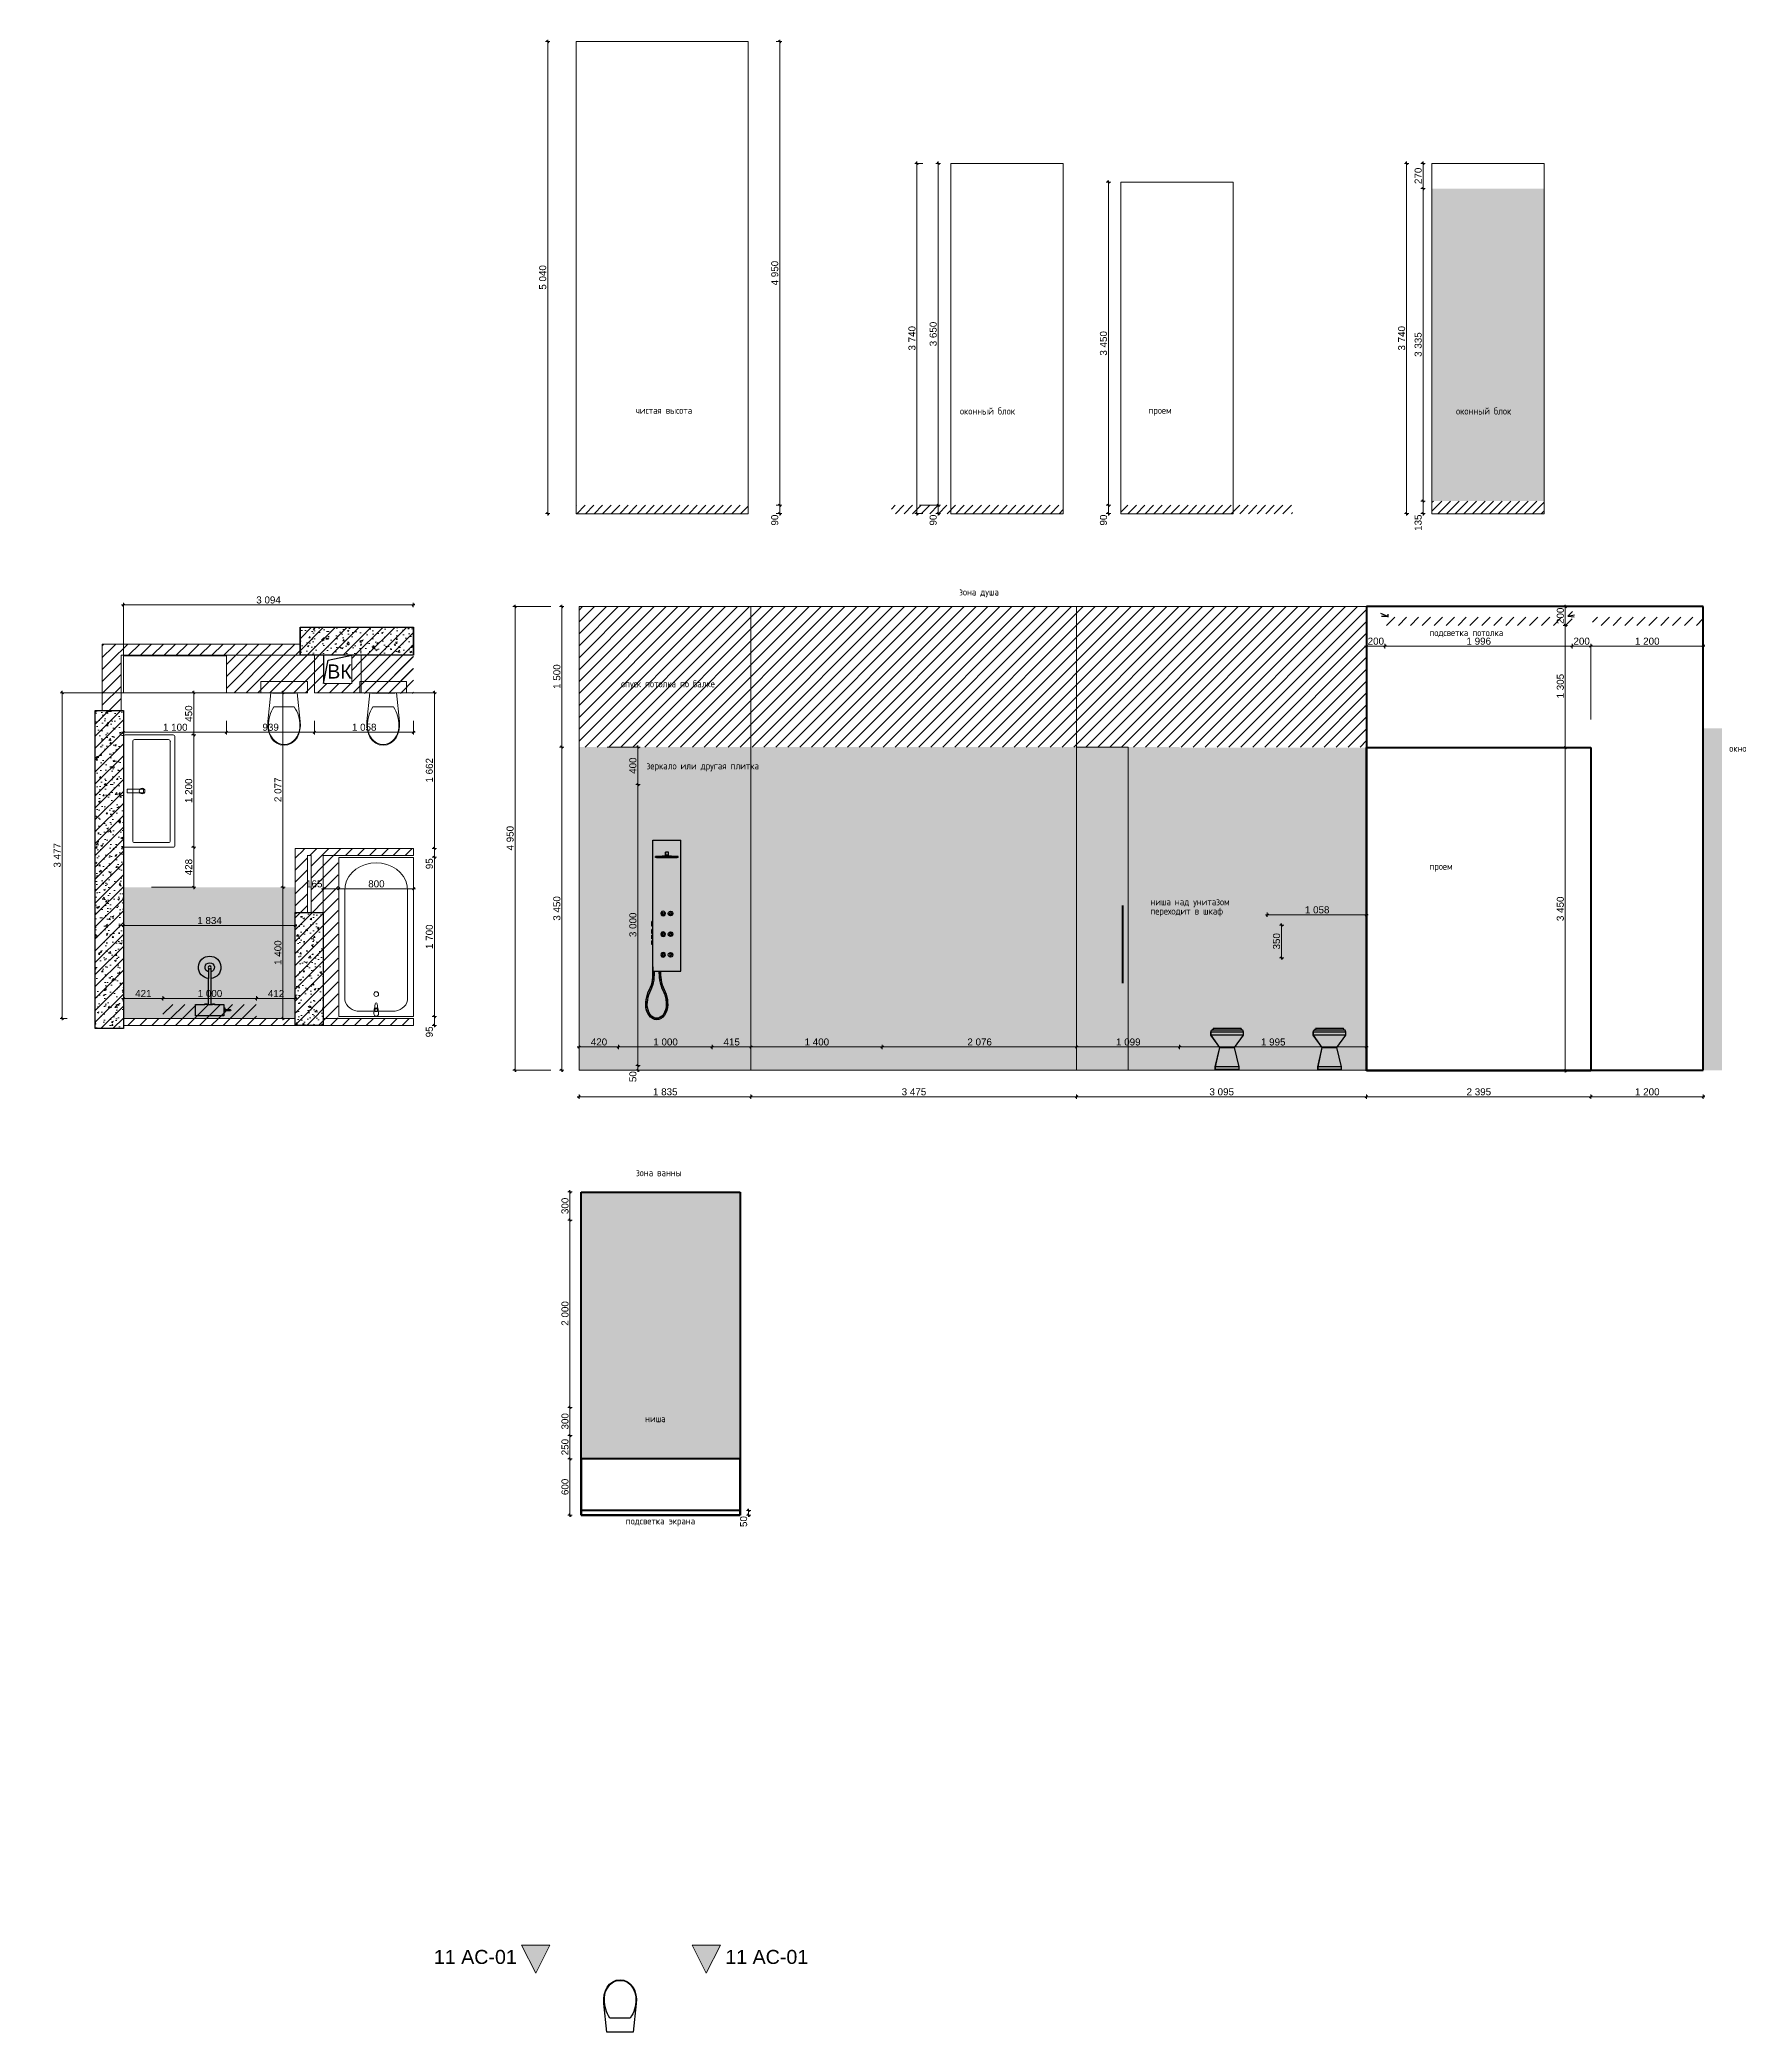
# Model space of a CAD drawing. Header units: millimetres. Extents: x 2336463 to 2579121, y 595385 to 778077.
# Drawn here: x 2465246 to 2483461, y 612762 to 634032 of the extents above; entities that cross this region are included whole.
import ezdxf

# ---------------------------------------------------------------- set-up
doc = ezdxf.new("R2010")
doc.units = ezdxf.units.MM
doc.header["$MEASUREMENT"] = 0
doc.linetypes.add('Wipeout_Contour', pattern=[1000, 0, -1000])
for name, color, linetype in [('+возводимые стены', 7, 'Continuous'), ('+развертка', 7, 'Continuous'), ('1 Планировка размеры', 7, 'Continuous'), ('Интерьер - Мебель', 7, 'Continuous'), ('сит план', 7, 'Continuous')]:
    doc.layers.add(name, color=color, linetype=linetype)
for name, color, linetype, lineweight in [('+возводимые стены_Ном._пера__1', 7, 'Continuous', 13), ('+возводимые стены_Ном._пера__19', 255, 'Continuous', 0), ('+потолки_Ном._пера__101', 252, 'Continuous', 5), ('+развертка_Ном._пера__7', 7, 'Continuous', 15), ('Интерьер - Мебель_Ном._пера__1', 7, 'Continuous', 13), ('Интерьер - Мебель_Ном._пера__19', 255, 'Continuous', 0), ('Интерьер - Мебель_Ном._пера__41', 7, 'Continuous', 60), ('сит план_Ном._пера__1', 7, 'Continuous', 13), ('сит план_Ном._пера__21', 7, 'Continuous', 30)]:
    doc.layers.add(name, color=color, linetype=linetype, lineweight=lineweight)
for name, color, linetype, lineweight, true_color in [('+возводимые стены_Ном._пера__102', 7, 'Continuous', 5, 0xcccccc), ('+возводимые стены_Ном._пера__104', 7, 'Continuous', 5, 0x96e196), ('+возводимые стены_Ном._пера__169', 7, 'Continuous', 5, 0x68b353), ('+возводимые стены_Ном._пера__242', 7, 'Continuous', 13, 0x1b55b5), ('+возводимые стены_Ном._пера__85', 7, 'Continuous', 5, 0x66b7ff), ('+потолки_Ном._пера__58', 7, 'Continuous', 5, 0xdf0000), ('+развертка_Ном._пера__242', 7, 'Continuous', 13, 0x1b55b5), ('+развертка_Ном._пера__6', 7, 'Continuous', 0, 0x5c5c5c), ('1 Планировка размеры_Ном._пера__242', 7, 'Continuous', 13, 0x1b55b5), ('взводим стены_Ном._пера__242', 7, 'Continuous', 13, 0x1b55b5), ('Интерьер - Мебель_Ном._пера__55', 7, 'Continuous', 30, 0xff0909), ('Интерьер - Мебель_Ном._пера__62', 7, 'Continuous', 25, 0xaaaaaa), ('сит план_Ном._пера__87', 7, 'Continuous', 20, 0x6a6a6a)]:
    doc.layers.add(name, color=color, linetype=linetype, lineweight=lineweight, true_color=true_color)
doc.styles.add('СГЕНЕРИР_СТИЛЬ_1', font='arial.ttf')
doc.styles.add('СГЕНЕРИР_СТИЛЬ_2', font='arial.ttf')
doc.styles.add('СГЕНЕРИР_СТИЛЬ_4', font='isocp.shx')
doc.dimstyles.new('СГЕНЕРИР_СТИЛЬ__1', dxfattribs={"dimtxt": 75, "dimasz": 23.75, "dimexe": 0.18, "dimexo": 300, "dimgap": 0, "dimtad": 1, "dimtih": 1, "dimtoh": 1, "dimdec": 0, "dimzin": 0, "dimdsep": 46, "dimtxsty": 'СГЕНЕРИР_СТИЛЬ_1', "dimblk": 'ARROWHEAD_6', "dimblk1": 'ARROWHEAD_6', "dimblk2": 'ARROWHEAD_6', "dimcen": 0.09, "dimclrd": 256, "dimclre": 256, "dimclrt": 256, "dimazin": 0, "dimtfac": 1, "dimtdec": 4, "dimtmove": 0, "dimatfit": 3, "dimfxl": 0, "dimtolj": 1, "dimtzin": 0, "dimarcsym": 0})
doc.dimstyles.new('СГЕНЕРИР_СТИЛЬ__2', dxfattribs={"dimtxt": 75, "dimasz": 23.75, "dimexe": 0.18, "dimexo": 300, "dimgap": 0, "dimtad": 1, "dimdec": 0, "dimzin": 0, "dimdsep": 46, "dimtxsty": 'СГЕНЕРИР_СТИЛЬ_1', "dimblk": 'ARROWHEAD_6', "dimblk1": 'ARROWHEAD_6', "dimblk2": 'ARROWHEAD_6', "dimcen": 0.09, "dimclrd": 256, "dimclre": 256, "dimclrt": 256, "dimazin": 0, "dimtfac": 1, "dimtdec": 4, "dimtmove": 0, "dimatfit": 3, "dimfxl": 0, "dimtolj": 1, "dimtzin": 0, "dimarcsym": 0})
pattern_1 = [(45, (2086872.015, 585813.69), (-63.639609, 63.639609), [])]
pattern_2 = [(45, (2086872.015, 585813.686), (-45.961939, 45.961939), [])]
pattern_3 = [(50, (2086872.01, 585813.69), (-182.18467, 15.939086), [19.05, -209.55]), (355, (2086872.01, 585813.69), (-35.24342, 191.056845), [15.24, -167.64058]), (100.451445, (2086887.2, 585812.36), (146.94125, 175.11775), [16.19001, -178.090245]), (46.1842, (2086872.01, 585864.49), (-271.07904, 42.04233), [28.575, -314.325]), (96.63556, (2086894.6, 585860.98), (237.40413, 247.42612), [24.28502, -267.1356]), (351.18415, (2086872.01, 585864.49), (237.40413, 247.42612), [22.85997, -251.45973]), (21, (2086897.41, 585851.79), (-151.61439, 102.2652), [19.05, -209.55]), (326, (2086897.41, 585851.79), (61.80203, 184.18797), [15.24, -167.64]), (71.451445, (2086910.05, 585843.26), (213.41642, 81.92277), [16.19001, -178.08994]), (37.5, (2086872.015, 585813.686), (3.088603, 84.555039), [0, -165.608, 0, -170.18, 0, -168.275]), (7.5, (2086872.015, 585813.69), (66.819663, 100.180575), [0, -97.028, 0, -161.798, 0, -64.135]), (327.5, (2086815.37, 585813.686), (-135.590595, 5.728744), [0, -63.5, 0, -198.12, 0, -262.89]), (317.5, (2086789.97, 585813.69), (148.12918, 25.42649), [0, -82.55, 0, -131.572, 0, -186.69])]

msp = doc.modelspace()

# ---------------------------------------------------------------- texts
at = {"layer": '+развертка_Ном._пера__242', "color": 152, "linetype": 'Continuous', "lineweight": 13, "true_color": 0x1b55b5, "char_height": 75, "attachment_point": 1, "style": 'СГЕНЕРИР_СТИЛЬ_4'}
for s, insert in [('\\A1;{\\pql;\\Fisocp.shx;чистая высота}', (2471604.3, 630115.1)), ('\\A1;{\\pql;\\Fisocp.shx;оконный блок}', (2475068, 630107)), ('\\A1;{\\pql;\\Fisocp.shx;проем}', (2477081, 630115.1)), ('\\A1;{\\pql;\\Fisocp.shx;оконный блок}', (2480364.1, 630107)), ('\\A1;{\\pql;\\Fisocp.shx;зона душа}', (2475059.5, 628175)), ('\\A1;{\\pql;\\Fisocp.shx;подсветка потолка}', (2480080.6, 627741)), ('\\A1;{\\pql;\\Fisocp.shx;опуск потолка по балке}', (2471450.9, 627195.1)), ('\\A1;{\\pql;\\Fisocp.shx;окно}', (2483279.7, 626506.1)), ('\\A1;{\\pql;\\Fisocp.shx;зеркало или другая плитка}', (2471723.2, 626318.9)), ('\\A1;{\\pql;\\Fisocp.shx;п\\Fisocp.shx;роем}', (2480080.6, 625246)), ('\\A1;{\\pql;\\Fisocp.shx;зона ванны}', (2471609.7, 621975.1)), ('\\A1;{\\pql;\\Fisocp.shx;ниша}', (2471707.7, 619349.2)), ('\\A1;{\\pql;\\Fisocp.shx;подсветка экрана}', (2471501.2, 618257.1))]:
    msp.add_mtext(s, dxfattribs=dict(at, insert=insert))
at = {"layer": '+развертка_Ном._пера__242', "color": 152, "linetype": 'Continuous', "lineweight": 13, "true_color": 0x1b55b5, "insert": (2477101, 624866.9), "char_height": 75, "attachment_point": 1, "line_spacing_factor": 0.784842, "style": 'СГЕНЕРИР_СТИЛЬ_4'}
msp.add_mtext('\\A1;{\\pql;\\Fisocp.shx;ниша над унитазом\\P\\pql;\\Fisocp.shx;переходит в шкаф}', dxfattribs=at)
at = {"layer": 'сит план_Ном._пера__1', "color": 7, "linetype": 'Continuous', "lineweight": 13, "insert": (2468313.5, 627363.7), "char_height": 150, "attachment_point": 1, "style": 'СГЕНЕРИР_СТИЛЬ_1'}
msp.add_mtext('\\A1;{\\pql;\\fArial|b0|i0|c204|p38;ВК}', dxfattribs=at)

# ---------------------------------------------------------------- blocks, each defined once
blk = doc.blocks.new('Перекрытие_1', base_point=(2466138, 627457))
at = {"layer": 'Интерьер - Мебель_Ном._пера__1', "color": 7, "linetype": 'Continuous', "lineweight": 13, "flags": 128}
blk.add_lwpolyline([(2466138, 627457), (2466138, 627062), (2467238, 627062), (2467238, 627457)], close=True, dxfattribs=at)
blk = doc.blocks.new('Стена_106', base_point=(2465913, 627462))
at = {"layer": 'сит план_Ном._пера__87', "linetype": 'Continuous', "lineweight": 20, "true_color": 0x6a6a6a}
h = blk.add_hatch(dxfattribs=at)
h.set_pattern_fill('Блоки_Бетонные_Эффективные', color=251, style=0, pattern_type=2)
h.set_pattern_definition(pattern_1)
h.paths.add_polyline_path([(2466113, 627582), (2465913, 627582), (2466113, 627462)])
h = blk.add_hatch(dxfattribs=at)
h.set_pattern_fill('Блоки_Бетонные_Эффективные', color=251, style=0, pattern_type=2)
h.set_pattern_definition(pattern_1)
h.paths.add_polyline_path([(2465913, 627462), (2466113, 627462), (2465913, 627582)])
h = blk.add_hatch(dxfattribs=at)
h.set_pattern_fill('Блоки_Бетонные_Эффективные', color=251, style=0, pattern_type=2)
h.set_pattern_definition(pattern_1)
h.paths.add_polyline_path([(2465913, 627462), (2465913, 626871), (2466113, 626871), (2466113, 627462)])
at = {"layer": '+возводимые стены_Ном._пера__1', "color": 7, "linetype": 'Continuous', "lineweight": 13, "flags": 128}
blk.add_lwpolyline([(2465913, 627582), (2466113, 627582)], dxfattribs=at)
at = {"layer": 'сит план_Ном._пера__1', "color": 7, "linetype": 'Continuous', "lineweight": 13, "flags": 128}
for points in [[(2465913, 627582), (2465913, 626871)], [(2466113, 626871), (2466113, 627462)], [(2466113, 626871), (2465913, 626871)]]:
    blk.add_lwpolyline(points, dxfattribs=at)
blk = doc.blocks.new('Стена_107', base_point=(2468027, 627762))
at = {"layer": 'сит план_Ном._пера__87', "linetype": 'Continuous', "lineweight": 20, "true_color": 0x6a6a6a}
h = blk.add_hatch(dxfattribs=at)
h.set_pattern_fill('Блоки_Бетонные_Эффективные', color=251, style=0, pattern_type=2)
h.set_pattern_definition(pattern_1)
h.paths.add_polyline_path([(2468027, 627462), (2469232, 627462), (2469232, 627762), (2468027, 627762)])
at = {"layer": 'сит план_Ном._пера__1', "color": 7, "linetype": 'Continuous', "lineweight": 13, "flags": 128}
for points in [[(2469232, 627762), (2468027, 627762)], [(2468027, 627762), (2468027, 627462)], [(2469232, 627462), (2469232, 627762)], [(2468027, 627462), (2468177, 627462)], [(2468277, 627462), (2468577, 627462)], [(2468677, 627462), (2469232, 627462)]]:
    blk.add_lwpolyline(points, dxfattribs=at)
blk = doc.blocks.new('Стена_108', base_point=(2468177, 627762))
at = {"layer": 'сит план_Ном._пера__87', "linetype": 'Continuous', "lineweight": 20, "true_color": 0x6a6a6a}
h = blk.add_hatch(dxfattribs=at)
h.set_pattern_fill('Блоки_Бетонные_Эффективные', color=251, style=0, pattern_type=2)
h.set_pattern_definition(pattern_1)
h.paths.add_polyline_path([(2468277, 627162), (2468277, 627462), (2468177, 627462), (2468177, 627162)])
h = blk.add_hatch(dxfattribs=at)
h.set_pattern_fill('Блоки_Бетонные_Эффективные', color=251, style=0, pattern_type=2)
h.set_pattern_definition(pattern_1)
h.paths.add_polyline_path([(2468277, 627162), (2468177, 627062), (2468277, 627062)])
h = blk.add_hatch(dxfattribs=at)
h.set_pattern_fill('Блоки_Бетонные_Эффективные', color=251, style=0, pattern_type=2)
h.set_pattern_definition(pattern_1)
h.paths.add_polyline_path([(2468277, 627162), (2468177, 627162), (2468177, 627062)])
at = {"layer": 'сит план_Ном._пера__1', "color": 7, "linetype": 'Continuous', "lineweight": 13, "flags": 128}
for points in [[(2468177, 627462), (2468177, 627062)], [(2468277, 627162), (2468277, 627462)], [(2468177, 627062), (2468277, 627062)]]:
    blk.add_lwpolyline(points, dxfattribs=at)
blk = doc.blocks.new('Стена_109', base_point=(2468177, 627062))
at = {"layer": 'сит план_Ном._пера__87', "linetype": 'Continuous', "lineweight": 20, "true_color": 0x6a6a6a}
h = blk.add_hatch(dxfattribs=at)
h.set_pattern_fill('Блоки_Бетонные_Эффективные', color=251, style=0, pattern_type=2)
h.set_pattern_definition(pattern_1)
h.paths.add_polyline_path([(2468277, 627062), (2468577, 627062), (2468577, 627162), (2468277, 627162)])
h = blk.add_hatch(dxfattribs=at)
h.set_pattern_fill('Блоки_Бетонные_Эффективные', color=251, style=0, pattern_type=2)
h.set_pattern_definition(pattern_1)
h.paths.add_polyline_path([(2468677, 627162), (2468577, 627162), (2468677, 627062)])
h = blk.add_hatch(dxfattribs=at)
h.set_pattern_fill('Блоки_Бетонные_Эффективные', color=251, style=0, pattern_type=2)
h.set_pattern_definition(pattern_1)
h.paths.add_polyline_path([(2468577, 627162), (2468577, 627062), (2468677, 627062)])
at = {"layer": 'сит план_Ном._пера__1', "color": 7, "linetype": 'Continuous', "lineweight": 13, "flags": 128}
for points in [[(2468577, 627162), (2468277, 627162)], [(2468277, 627062), (2468677, 627062)], [(2468677, 627062), (2468677, 627162)]]:
    blk.add_lwpolyline(points, dxfattribs=at)
blk = doc.blocks.new('Стена_110', base_point=(2468677, 627062))
at = {"layer": 'сит план_Ном._пера__87', "linetype": 'Continuous', "lineweight": 20, "true_color": 0x6a6a6a}
h = blk.add_hatch(dxfattribs=at)
h.set_pattern_fill('Блоки_Бетонные_Эффективные', color=251, style=0, pattern_type=2)
h.set_pattern_definition(pattern_1)
h.paths.add_polyline_path([(2468677, 627162), (2468677, 627462), (2468577, 627462), (2468577, 627162)])
at = {"layer": 'сит план_Ном._пера__1', "color": 7, "linetype": 'Continuous', "lineweight": 13, "flags": 128}
for points in [[(2468577, 627462), (2468577, 627162)], [(2468677, 627162), (2468677, 627462)]]:
    blk.add_lwpolyline(points, dxfattribs=at)
blk = doc.blocks.new('Стена_111', base_point=(2465838, 626871))
at = {"layer": 'сит план_Ном._пера__87', "linetype": 'Continuous', "lineweight": 20, "true_color": 0x6a6a6a}
h = blk.add_hatch(dxfattribs=at)
h.set_pattern_fill('Блоки_Бетонные_Эффективные', color=251, style=0, pattern_type=2)
h.set_pattern_definition(pattern_1)
h.paths.add_polyline_path([(2465838, 626871), (2465838, 623477), (2466138, 623477), (2466138, 626871)])
at = {"layer": 'сит план_Ном._пера__1', "color": 7, "linetype": 'Continuous', "lineweight": 13, "flags": 128}
for points in [[(2465838, 626871), (2465838, 623477)], [(2466138, 626871), (2465838, 626871)], [(2466138, 623585), (2466138, 626871)], [(2465838, 623477), (2466138, 623477)], [(2466138, 623477), (2466138, 623510)]]:
    blk.add_lwpolyline(points, dxfattribs=at)
blk = doc.blocks.new('Стена_112', base_point=(2467971, 624718))
at = {"layer": 'сит план_Ном._пера__87', "linetype": 'Continuous', "lineweight": 20, "true_color": 0x6a6a6a}
h = blk.add_hatch(dxfattribs=at)
h.set_pattern_fill('Блоки_Бетонные_Эффективные', color=251, style=0, pattern_type=2)
h.set_pattern_definition(pattern_1)
h.paths.add_polyline_path([(2467971, 624718), (2467971, 623585), (2468271, 623585), (2468271, 624718)])
at = {"layer": 'сит план_Ном._пера__1', "color": 7, "linetype": 'Continuous', "lineweight": 13, "flags": 128}
for points in [[(2467971, 624718), (2467971, 623585)], [(2468271, 624718), (2468101, 624718)], [(2468271, 623585), (2468271, 624718)]]:
    blk.add_lwpolyline(points, dxfattribs=at)
blk = doc.blocks.new('Стена_113', base_point=(2469236, 623510))
at = {"layer": '+возводимые стены_Ном._пера__169', "linetype": 'Continuous', "lineweight": 5, "true_color": 0x68b353}
h = blk.add_hatch(dxfattribs=at)
h.set_pattern_fill('Блоки_Бетонные_Эффективные', color=85, style=0, pattern_type=2)
h.set_pattern_definition(pattern_1)
h.paths.add_polyline_path([(2469236, 623585), (2466138, 623585), (2466138, 623510), (2469236, 623510)])
at = {"layer": '+возводимые стены_Ном._пера__102', "color": 254, "linetype": 'Continuous', "lineweight": 5, "true_color": 0xcccccc, "flags": 128}
for points in [[(2467971, 623585), (2466138, 623585)], [(2466138, 623510), (2469236, 623510)], [(2469236, 623585), (2468271, 623585)], [(2469236, 623510), (2469236, 623585)]]:
    blk.add_lwpolyline(points, dxfattribs=at)
blk = doc.blocks.new('Стена_114', base_point=(2468026, 627462))
at = {"layer": '+возводимые стены_Ном._пера__169', "linetype": 'Continuous', "lineweight": 5, "true_color": 0x68b353}
h = blk.add_hatch(dxfattribs=at)
h.set_pattern_fill('Блоки_Бетонные_Эффективные', color=85, style=0, pattern_type=2)
h.set_pattern_definition(pattern_1)
h.paths.add_polyline_path([(2466113, 627462), (2468026, 627462), (2468026, 627582), (2466113, 627582)])
at = {"layer": '+возводимые стены_Ном._пера__102', "color": 254, "linetype": 'Continuous', "lineweight": 5, "true_color": 0xcccccc, "flags": 128}
for points in [[(2468026, 627582), (2466113, 627582)], [(2468026, 627582), (2468026, 627462)], [(2466113, 627462), (2468026, 627462)]]:
    blk.add_lwpolyline(points, dxfattribs=at)
blk = doc.blocks.new('Стена_115', base_point=(2467971, 624718))
at = {"layer": '+возводимые стены_Ном._пера__169', "linetype": 'Continuous', "lineweight": 5, "true_color": 0x68b353}
h = blk.add_hatch(dxfattribs=at)
h.set_pattern_fill('Блоки_Бетонные_Эффективные', color=85, style=0, pattern_type=2)
h.set_pattern_definition(pattern_1)
h.paths.add_polyline_path([(2468101, 625400), (2467971, 625400), (2468101, 625325)])
h = blk.add_hatch(dxfattribs=at)
h.set_pattern_fill('Блоки_Бетонные_Эффективные', color=85, style=0, pattern_type=2)
h.set_pattern_definition(pattern_1)
h.paths.add_polyline_path([(2467971, 625324), (2468101, 625325), (2468101, 625325), (2467971, 625400)])
h = blk.add_hatch(dxfattribs=at)
h.set_pattern_fill('Блоки_Бетонные_Эффективные', color=85, style=0, pattern_type=2)
h.set_pattern_definition(pattern_1)
h.paths.add_polyline_path([(2467971, 625324), (2467971, 624718), (2468101, 624718), (2468101, 625325)])
at = {"layer": '+возводимые стены_Ном._пера__102', "color": 254, "linetype": 'Continuous', "lineweight": 5, "true_color": 0xcccccc, "flags": 128}
for points in [[(2467971, 625400), (2468101, 625400)], [(2467971, 625400), (2467971, 624718)], [(2468101, 624718), (2468101, 625325)]]:
    blk.add_lwpolyline(points, dxfattribs=at)
blk = doc.blocks.new('Стена_116', base_point=(2469235, 625325))
at = {"layer": '+возводимые стены_Ном._пера__169', "linetype": 'Continuous', "lineweight": 5, "true_color": 0x68b353}
h = blk.add_hatch(dxfattribs=at)
h.set_pattern_fill('Блоки_Бетонные_Эффективные', color=85, style=0, pattern_type=2)
h.set_pattern_definition(pattern_1)
h.paths.add_polyline_path([(2468101, 625325), (2469235, 625325), (2469235, 625400), (2468101, 625400)])
at = {"layer": '+возводимые стены_Ном._пера__102', "color": 254, "linetype": 'Continuous', "lineweight": 5, "true_color": 0xcccccc, "flags": 128}
for points in [[(2469235, 625400), (2468101, 625400)], [(2469235, 625400), (2469235, 625325)], [(2468101, 625325), (2468141, 625325)], [(2468271, 625325), (2469235, 625325)]]:
    blk.add_lwpolyline(points, dxfattribs=at)
blk = doc.blocks.new('Стена_117', base_point=(2468271, 624718))
at = {"layer": '+возводимые стены_Ном._пера__169', "linetype": 'Continuous', "lineweight": 5, "true_color": 0x68b353}
h = blk.add_hatch(dxfattribs=at)
h.set_pattern_fill('Блоки_Бетонные_Эффективные', color=85, style=0, pattern_type=2)
h.set_pattern_definition(pattern_1)
h.paths.add_polyline_path([(2468271, 624718), (2468271, 625325), (2468141, 625325), (2468141, 624718)])
at = {"layer": '+возводимые стены_Ном._пера__102', "color": 254, "linetype": 'Continuous', "lineweight": 5, "true_color": 0xcccccc, "flags": 128}
for points in [[(2468141, 625325), (2468141, 624718)], [(2468271, 624718), (2468271, 625325)], [(2468141, 624718), (2468271, 624718)]]:
    blk.add_lwpolyline(points, dxfattribs=at)
blk = doc.blocks.new('Душевой Гарнитур 25')
at = {"layer": 'Интерьер - Мебель_Ном._пера__62', "color": 253, "linetype": 'Continuous', "lineweight": 25, "true_color": 0xaaaaaa}
for p, q in [((-29, -120), (-51, -120)), ((-12, -120), (12, -120)), ((51, -120), (29, -120)), ((150, -85), (150, -35)), ((160, -52), (160, -68)), ((-12, -507), (-12, -398)), ((12, -507), (12, -398))]:
    blk.add_line(p, q, dxfattribs=at)
at = {"layer": 'Интерьер - Мебель_Ном._пера__62', "color": 253, "linetype": 'Continuous', "lineweight": 25, "true_color": 0xaaaaaa, "flags": 128}
blk.add_lwpolyline([(12, -120), (29, -120), (29, -127), (51, -127), (51, -120), (150, -120), (150, -85), (160, -85), (160, -68), (217, -68, 1), (217, -52), (160, -52), (160, -35), (150, -35), (150, 0), (-150, 0), (-150, -120), (-51, -120), (-51, -127), (-29, -127), (-29, -120), (-12, -120), (-12, -398, 19.949874), (12, -398)], format="xyb", close=True, dxfattribs=at)
at = {"layer": 'Интерьер - Мебель_Ном._пера__62', "color": 253, "linetype": 'Continuous', "lineweight": 25, "true_color": 0xaaaaaa}
blk.add_circle((0, -517), 16, dxfattribs=at)
blk.add_arc((0, -517), 50, 103.8865, 76.1135, dxfattribs=at)
blk = doc.blocks.new('Унитаз 25')
at = {"layer": 'Интерьер - Мебель_Ном._пера__1', "color": 7, "linetype": 'Continuous', "lineweight": 13}
for p, q in [((-250, 120), (250, 120)), ((-250, 0), (-250, 120)), ((-250, 0), (250, 0)), ((250, 0), (250, 120)), ((0, -151), (-109, -151)), ((109, -151), (0, -151))]:
    blk.add_line(p, q, dxfattribs=at)
at = {"layer": 'Интерьер - Мебель_Ном._пера__1', "color": 7, "linetype": 'Continuous', "lineweight": 13, "flags": 128}
for points in [[(-169, -397), (-157, -440), (-138, -481), (-112, -514), (-79, -539), (-41, -555), (0, -560), (41, -555), (79, -539), (112, -514), (138, -481), (157, -440), (169, -397), (175, -352), (173, -307), (141, 0), (-141, 0), (-173, -307), (-175, -352)], [(123, 0), (-123, 0), (-123, -5), (123, -5)]]:
    blk.add_lwpolyline(points, close=True, dxfattribs=at)
at = {"layer": 'Интерьер - Мебель_Ном._пера__1', "color": 7, "linetype": 'Continuous', "lineweight": 13}
for centre, major_axis, start_param, end_param in [((258, -339), (425, 0), 2.612188, 3.165208), ((-258, -339), (425, 0), 6.259567, 6.812588), ((89, -361), (257, 0), 3.085861, 3.98645), ((-89, -361), (257, 0), 5.438324, 6.338913), ((1, -431), (139, 0), 4.079884, 4.706528), ((-1, -431), (139, 0), 4.71825, 5.344894)]:
    blk.add_ellipse(centre, major_axis=major_axis, ratio=0.875546, start_param=start_param, end_param=end_param, dxfattribs=at)
blk = doc.blocks.new('Мойка Обычная 25')
at = {"layer": 'Интерьер - Мебель_Ном._пера__1', "color": 7, "linetype": 'Continuous', "lineweight": 13}
for p, q in [((50, 430), (50, 70)), ((1130, 450), (70, 450)), ((1150, 70), (1150, 430)), ((70, 50), (1130, 50))]:
    blk.add_line(p, q, dxfattribs=at)
at = {"layer": 'Интерьер - Мебель_Ном._пера__1', "color": 7, "linetype": 'Continuous', "lineweight": 13, "flags": 128}
blk.add_lwpolyline([(20, 0), (1180, 0, 0.414214), (1200, 20), (1200, 530, 0.414214), (1180, 550), (20, 550, 0.414214), (0, 530), (0, 20, 0.414214)], format="xyb", close=True, dxfattribs=at)
blk.add_lwpolyline([(580, 335), (620, 335), (620, 510), (580, 510)], close=True, dxfattribs=at)
at = {"layer": 'Интерьер - Мебель_Ном._пера__1', "color": 7, "linetype": 'Continuous', "lineweight": 13}
blk.add_circle((600, 350), 30, dxfattribs=at)
for centre, start, end in [((70, 430), 90, 180), ((1130, 430), 0, 90), ((70, 70), 180, 270), ((1130, 70), 270, 0)]:
    blk.add_arc(centre, 20, start, end, dxfattribs=at)
blk.add_point((70, 50), dxfattribs=at)
blk = doc.blocks.new('Ванна 25')
at = {"layer": 'Интерьер - Мебель_Ном._пера__1', "color": 7, "linetype": 'Continuous', "lineweight": 13}
for p, q in [((56, -386), (71, -386)), ((56, -414), (56, -386)), ((71, -414), (56, -414))]:
    blk.add_line(p, q, dxfattribs=at)
at = {"layer": 'Интерьер - Мебель_Ном._пера__1', "color": 7, "linetype": 'Continuous', "lineweight": 13, "flags": 128}
for points in [[(0, -800), (1700, -800), (1700, 0), (0, 0)], [(198, -64), (174, -66), (150, -74), (127, -85), (107, -101), (90, -121), (76, -144), (65, -169), (59, -196), (57, -224), (57, -576), (59, -604), (65, -631), (76, -656), (90, -679), (107, -699), (127, -715), (150, -726), (174, -734), (198, -736), (1346, -736), (1397, -731), (1448, -716), (1495, -691), (1537, -657), (1574, -616), (1603, -568), (1625, -515), (1639, -458), (1643, -400), (1639, -342), (1625, -285), (1603, -232), (1574, -184), (1537, -143), (1495, -109), (1448, -84), (1397, -69), (1346, -64)]]:
    blk.add_lwpolyline(points, close=True, dxfattribs=at)
blk.add_lwpolyline([(31, -425), (73, -421, 0.12102), (83, -418), (136, -411, 0.882566), (136, -389), (83, -382, 0.12102), (73, -379), (31, -375, 1)], format="xyb", close=True, dxfattribs=at)
at = {"layer": 'Интерьер - Мебель_Ном._пера__1', "color": 7, "linetype": 'Continuous', "lineweight": 13}
blk.add_circle((240, -400), 25, dxfattribs=at)
for radius, start, end in [(13.6, 270, 90), (21.1, 302.771, 57.229)]:
    blk.add_arc((71, -400), radius, start, end, dxfattribs=at)
blk = doc.blocks.new('Унитаз 25_2')
at = {"layer": 'Интерьер - Мебель_Ном._пера__62', "color": 253, "linetype": 'Continuous', "lineweight": 25, "true_color": 0xaaaaaa}
for p, q in [((0, -151), (-109, -151)), ((109, -151), (0, -151))]:
    blk.add_line(p, q, dxfattribs=at)
at = {"layer": 'Интерьер - Мебель_Ном._пера__62', "color": 253, "linetype": 'Continuous', "lineweight": 25, "true_color": 0xaaaaaa, "flags": 128}
blk.add_lwpolyline([(-169, -397), (-157, -440), (-138, -481), (-112, -514), (-79, -539), (-41, -555), (0, -560), (41, -555), (79, -539), (112, -514), (138, -481), (157, -440), (169, -397), (175, -352), (173, -307), (141, 0), (-141, 0), (-173, -307), (-175, -352)], close=True, dxfattribs=at)
at = {"layer": 'Интерьер - Мебель_Ном._пера__62', "color": 253, "linetype": 'Continuous', "lineweight": 25, "true_color": 0xaaaaaa}
for centre, major_axis, start_param, end_param in [((258, -339), (425, 0), 2.612188, 3.165208), ((-258, -339), (425, 0), 6.259567, 6.812588), ((89, -361), (257, 0), 3.085861, 3.98645), ((-89, -361), (257, 0), 5.438324, 6.338913), ((1, -431), (139, 0), 4.079884, 4.706528), ((-1, -431), (139, 0), 4.71825, 5.344894)]:
    blk.add_ellipse(centre, major_axis=major_axis, ratio=0.875546, start_param=start_param, end_param=end_param, dxfattribs=at)
blk = doc.blocks.new('*D2174', base_point=(2086872, 585814))
at = {"layer": '1 Планировка размеры_Ном._пера__242', "color": 152, "linetype": 'Continuous', "lineweight": 13, "true_color": 0x1b55b5}
for p, q in [((2467864, 624985), (2467817, 624985)), ((2467828, 624997), (2467853, 624972)), ((2467841, 623585), (2467841, 624985)), ((2467864, 623585), (2467817, 623585)), ((2467828, 623597), (2467853, 623572)), ((2467841, 623566), (2467841, 623585))]:
    blk.add_line(p, q, dxfattribs=at)
at = {"layer": '1 Планировка размеры_Ном._пера__242', "color": 152, "lineweight": 13, "true_color": 0x1b55b5, "insert": (2467826, 624156), "char_height": 75, "attachment_point": 7, "rotation": 90, "style": 'СГЕНЕРИР_СТИЛЬ_1'}
blk.add_mtext('\\A1;{\\pql;\\fArial|b0|i0|c204|p38;1\xa0400}', dxfattribs=at)
blk = doc.blocks.new('ARROWHEAD_6')
at = {"color": 0, "linetype": 'Continuous', "lineweight": 0}
for p, q in [((0, 0), (-1, 0)), ((-0.5, -0.5), (0.5, 0.5))]:
    blk.add_line(p, q, dxfattribs=at)
blk = doc.blocks.new('*D2175', base_point=(2086872, 585814))
at = {"layer": '1 Планировка размеры_Ном._пера__242', "color": 152, "linetype": 'Continuous', "lineweight": 13, "true_color": 0x1b55b5}
for p, q in [((2467877, 627062), (2467817, 627062)), ((2467853, 627049), (2467828, 627074)), ((2467841, 627062), (2467841, 627081)), ((2467841, 624985), (2467841, 627062)), ((2467864, 624985), (2467817, 624985)), ((2467828, 624997), (2467853, 624972))]:
    blk.add_line(p, q, dxfattribs=at)
at = {"layer": '1 Планировка размеры_Ном._пера__242', "color": 152, "lineweight": 13, "true_color": 0x1b55b5, "insert": (2467826, 625895), "char_height": 75, "attachment_point": 7, "rotation": 90, "style": 'СГЕНЕРИР_СТИЛЬ_1'}
blk.add_mtext('\\A1;{\\pql;\\fArial|b0|i0|c204|p38;2\xa0077}', dxfattribs=at)
blk = doc.blocks.new('*D2176', base_point=(2086872, 585814))
at = {"layer": '1 Планировка размеры_Ном._пера__242', "color": 152, "linetype": 'Continuous', "lineweight": 13, "true_color": 0x1b55b5}
for p, q in [((2466119, 624577), (2466138, 624577)), ((2466150, 624589), (2466125, 624564)), ((2466138, 624553), (2466138, 624685)), ((2466138, 624577), (2467971, 624577)), ((2467959, 624564), (2467984, 624589)), ((2467971, 624553), (2467971, 624600)), ((2467971, 624577), (2467990, 624577))]:
    blk.add_line(p, q, dxfattribs=at)
at = {"layer": '1 Планировка размеры_Ном._пера__242', "color": 152, "lineweight": 13, "true_color": 0x1b55b5, "insert": (2466926, 624592), "char_height": 75, "attachment_point": 7, "style": 'СГЕНЕРИР_СТИЛЬ_1'}
blk.add_mtext('\\A1;{\\pql;\\fArial|b0|i0|c204|p38;1\xa0834}', dxfattribs=at)
blk = doc.blocks.new('*D2177', base_point=(2086872, 585814))
at = {"layer": '1 Планировка размеры_Ном._пера__242', "color": 152, "linetype": 'Continuous', "lineweight": 13, "true_color": 0x1b55b5}
for p, q in [((2466119, 623798), (2466138, 623798)), ((2466150, 623811), (2466125, 623786)), ((2466138, 623775), (2466138, 623822)), ((2466138, 623798), (2466559, 623798)), ((2466572, 623811), (2466547, 623786)), ((2466559, 623775), (2466559, 623822))]:
    blk.add_line(p, q, dxfattribs=at)
at = {"layer": '1 Планировка размеры_Ном._пера__242', "color": 152, "lineweight": 13, "true_color": 0x1b55b5, "insert": (2466263, 623813), "char_height": 75, "attachment_point": 7, "style": 'СГЕНЕРИР_СТИЛЬ_1'}
blk.add_mtext('\\A1;{\\pql;\\fArial|b0|i0|c204|p38;421}', dxfattribs=at)
blk = doc.blocks.new('*D2178', base_point=(2086872, 585814))
at = {"layer": '1 Планировка размеры_Ном._пера__242', "color": 152, "linetype": 'Continuous', "lineweight": 13, "true_color": 0x1b55b5}
for p, q in [((2466572, 623811), (2466547, 623786)), ((2466559, 623775), (2466559, 623822)), ((2466559, 623798), (2467559, 623798)), ((2467572, 623811), (2467547, 623786)), ((2467559, 623775), (2467559, 623822))]:
    blk.add_line(p, q, dxfattribs=at)
at = {"layer": '1 Планировка размеры_Ном._пера__242', "color": 152, "lineweight": 13, "true_color": 0x1b55b5, "insert": (2466931, 623813), "char_height": 75, "attachment_point": 7, "style": 'СГЕНЕРИР_СТИЛЬ_1'}
blk.add_mtext('\\A1;{\\pql;\\fArial|b0|i0|c204|p38;1\xa0000}', dxfattribs=at)
blk = doc.blocks.new('*D2179', base_point=(2086872, 585814))
at = {"layer": '1 Планировка размеры_Ном._пера__242', "color": 152, "linetype": 'Continuous', "lineweight": 13, "true_color": 0x1b55b5}
for p, q in [((2467572, 623811), (2467547, 623786)), ((2467559, 623775), (2467559, 623822)), ((2467559, 623798), (2467971, 623798)), ((2467959, 623786), (2467984, 623811)), ((2467971, 623775), (2467971, 623822)), ((2467971, 623798), (2467990, 623798))]:
    blk.add_line(p, q, dxfattribs=at)
at = {"layer": '1 Планировка размеры_Ном._пера__242', "color": 152, "lineweight": 13, "true_color": 0x1b55b5, "insert": (2467680, 623813), "char_height": 75, "attachment_point": 7, "style": 'СГЕНЕРИР_СТИЛЬ_1'}
blk.add_mtext('\\A1;{\\pql;\\fArial|b0|i0|c204|p38;412}', dxfattribs=at)
blk = doc.blocks.new('*D2180', base_point=(2086872, 585814))
at = {"layer": '1 Планировка размеры_Ном._пера__242', "color": 152, "linetype": 'Continuous', "lineweight": 13, "true_color": 0x1b55b5}
for p, q in [((2466911, 625412), (2466864, 625412)), ((2466875, 625425), (2466900, 625400)), ((2466888, 624985), (2466888, 625412)), ((2466911, 624985), (2466438, 624985)), ((2466875, 624997), (2466900, 624972)), ((2466888, 624966), (2466888, 624985))]:
    blk.add_line(p, q, dxfattribs=at)
at = {"layer": '1 Планировка размеры_Ном._пера__242', "color": 152, "lineweight": 13, "true_color": 0x1b55b5, "insert": (2466873, 625113), "char_height": 75, "attachment_point": 7, "rotation": 90, "style": 'СГЕНЕРИР_СТИЛЬ_1'}
blk.add_mtext('\\A1;{\\pql;\\fArial|b0|i0|c204|p38;428}', dxfattribs=at)
blk = doc.blocks.new('*D2181', base_point=(2086872, 585814))
at = {"layer": '1 Планировка размеры_Ном._пера__242', "color": 152, "linetype": 'Continuous', "lineweight": 13, "true_color": 0x1b55b5}
for p, q in [((2466911, 626612), (2466864, 626612)), ((2466875, 626625), (2466900, 626600)), ((2466888, 625412), (2466888, 626612)), ((2466911, 625412), (2466864, 625412)), ((2466875, 625425), (2466900, 625400))]:
    blk.add_line(p, q, dxfattribs=at)
at = {"layer": '1 Планировка размеры_Ном._пера__242', "color": 152, "lineweight": 13, "true_color": 0x1b55b5, "insert": (2466873, 625884), "char_height": 75, "attachment_point": 7, "rotation": 90, "style": 'СГЕНЕРИР_СТИЛЬ_1'}
blk.add_mtext('\\A1;{\\pql;\\fArial|b0|i0|c204|p38;1\xa0200}', dxfattribs=at)
blk = doc.blocks.new('*D2182', base_point=(2086872, 585814))
at = {"layer": '1 Планировка размеры_Ном._пера__242', "color": 152, "linetype": 'Continuous', "lineweight": 13, "true_color": 0x1b55b5}
for p, q in [((2466911, 627062), (2466438, 627062)), ((2466900, 627049), (2466875, 627074)), ((2466888, 627062), (2466888, 627081)), ((2466888, 626612), (2466888, 627062)), ((2466911, 626612), (2466864, 626612)), ((2466875, 626625), (2466900, 626600))]:
    blk.add_line(p, q, dxfattribs=at)
at = {"layer": '1 Планировка размеры_Ном._пера__242', "color": 152, "lineweight": 13, "true_color": 0x1b55b5, "insert": (2466873, 626752), "char_height": 75, "attachment_point": 7, "rotation": 90, "style": 'СГЕНЕРИР_СТИЛЬ_1'}
blk.add_mtext('\\A1;{\\pql;\\fArial|b0|i0|c204|p38;450}', dxfattribs=at)
blk = doc.blocks.new('*D2183', base_point=(2086872, 585814))
at = {"layer": '1 Планировка размеры_Ном._пера__242', "color": 152, "linetype": 'Continuous', "lineweight": 13, "true_color": 0x1b55b5}
for p, q in [((2466119, 626640), (2466138, 626640)), ((2466150, 626653), (2466125, 626628)), ((2466138, 626617), (2466138, 626762)), ((2466138, 626640), (2467238, 626640)), ((2467250, 626653), (2467225, 626628)), ((2467238, 626617), (2467238, 626762))]:
    blk.add_line(p, q, dxfattribs=at)
at = {"layer": '1 Планировка размеры_Ном._пера__242', "color": 152, "lineweight": 13, "true_color": 0x1b55b5, "insert": (2466560, 626655), "char_height": 75, "attachment_point": 7, "style": 'СГЕНЕРИР_СТИЛЬ_1'}
blk.add_mtext('\\A1;{\\pql;\\fArial|b0|i0|c204|p38;1\xa0100}', dxfattribs=at)
blk = doc.blocks.new('*D2184', base_point=(2086872, 585814))
at = {"layer": '1 Планировка размеры_Ном._пера__242', "color": 152, "linetype": 'Continuous', "lineweight": 13, "true_color": 0x1b55b5}
for p, q in [((2467250, 626653), (2467225, 626628)), ((2467238, 626617), (2467238, 626762)), ((2467238, 626640), (2468177, 626640)), ((2468189, 626653), (2468164, 626628)), ((2468177, 626617), (2468177, 626762))]:
    blk.add_line(p, q, dxfattribs=at)
at = {"layer": '1 Планировка размеры_Ном._пера__242', "color": 152, "lineweight": 13, "true_color": 0x1b55b5, "insert": (2467622, 626655), "char_height": 75, "attachment_point": 7, "style": 'СГЕНЕРИР_СТИЛЬ_1'}
blk.add_mtext('\\A1;{\\pql;\\fArial|b0|i0|c204|p38;939}', dxfattribs=at)
blk = doc.blocks.new('*D2185', base_point=(2086872, 585814))
at = {"layer": '1 Планировка размеры_Ном._пера__242', "color": 152, "linetype": 'Continuous', "lineweight": 13, "true_color": 0x1b55b5}
for p, q in [((2468189, 626653), (2468164, 626628)), ((2468177, 626617), (2468177, 626762)), ((2468177, 626640), (2469234, 626640)), ((2469222, 626628), (2469247, 626653)), ((2469234, 626617), (2469234, 626762)), ((2469234, 626640), (2469253, 626640))]:
    blk.add_line(p, q, dxfattribs=at)
at = {"layer": '1 Планировка размеры_Ном._пера__242', "color": 152, "lineweight": 13, "true_color": 0x1b55b5, "insert": (2468577, 626655), "char_height": 75, "attachment_point": 7, "style": 'СГЕНЕРИР_СТИЛЬ_1'}
blk.add_mtext('\\A1;{\\pql;\\fArial|b0|i0|c204|p38;1\xa0058}', dxfattribs=at)
blk = doc.blocks.new('*D2186', base_point=(2086872, 585814))
at = {"layer": '1 Планировка размеры_Ном._пера__242', "color": 152, "linetype": 'Continuous', "lineweight": 13, "true_color": 0x1b55b5}
for p, q in [((2469480, 623605), (2469433, 623605)), ((2469480, 623510), (2469433, 623510)), ((2469444, 623617), (2469469, 623592)), ((2469444, 623522), (2469469, 623497)), ((2469457, 623510), (2469457, 623605)), ((2469457, 623491), (2469457, 623510))]:
    blk.add_line(p, q, dxfattribs=at)
at = {"layer": '1 Планировка размеры_Ном._пера__242', "color": 152, "lineweight": 13, "true_color": 0x1b55b5, "insert": (2469442, 623383), "char_height": 75, "attachment_point": 7, "rotation": 90, "style": 'СГЕНЕРИР_СТИЛЬ_1'}
blk.add_mtext('\\A1;{\\pql;\\fArial|b0|i0|c204|p38;95}', dxfattribs=at)
blk = doc.blocks.new('*D2187', base_point=(2086872, 585814))
at = {"layer": '1 Планировка размеры_Ном._пера__242', "color": 152, "linetype": 'Continuous', "lineweight": 13, "true_color": 0x1b55b5}
for p, q in [((2469480, 625305), (2469433, 625305)), ((2469444, 625317), (2469469, 625292)), ((2469457, 623605), (2469457, 625305)), ((2469480, 623605), (2469433, 623605)), ((2469444, 623617), (2469469, 623592))]:
    blk.add_line(p, q, dxfattribs=at)
at = {"layer": '1 Планировка размеры_Ном._пера__242', "color": 152, "lineweight": 13, "true_color": 0x1b55b5, "char_height": 75, "attachment_point": 7, "rotation": 90, "style": 'СГЕНЕРИР_СТИЛЬ_1'}
for s, insert in [('\\A1;{\\pql;\\fArial|b0|i0|c204|p38;95}', (2469442, 625178)), ('\\A1;{\\pql;\\fArial|b0|i0|c204|p38;1\xa0700}', (2469442, 624326))]:
    blk.add_mtext(s, dxfattribs=dict(at, insert=insert))
blk = doc.blocks.new('*D2188', base_point=(2086872, 585814))
at = {"layer": '1 Планировка размеры_Ном._пера__242', "color": 152, "linetype": 'Continuous', "lineweight": 13, "true_color": 0x1b55b5}
for p, q in [((2469480, 625400), (2469433, 625400)), ((2469444, 625412), (2469469, 625387)), ((2469457, 625305), (2469457, 625400)), ((2469480, 625305), (2469433, 625305)), ((2469444, 625317), (2469469, 625292))]:
    blk.add_line(p, q, dxfattribs=at)
blk = doc.blocks.new('*D2189', base_point=(2086872, 585814))
at = {"layer": '1 Планировка размеры_Ном._пера__242', "color": 152, "linetype": 'Continuous', "lineweight": 13, "true_color": 0x1b55b5}
for p, q in [((2469480, 627062), (2468977, 627062)), ((2469469, 627049), (2469444, 627074)), ((2469457, 627062), (2469457, 627081)), ((2469457, 625400), (2469457, 627062)), ((2469480, 625400), (2469433, 625400)), ((2469444, 625412), (2469469, 625387))]:
    blk.add_line(p, q, dxfattribs=at)
at = {"layer": '1 Планировка размеры_Ном._пера__242', "color": 152, "lineweight": 13, "true_color": 0x1b55b5, "insert": (2469442, 626103), "char_height": 75, "attachment_point": 7, "rotation": 90, "style": 'СГЕНЕРИР_СТИЛЬ_1'}
blk.add_mtext('\\A1;{\\pql;\\fArial|b0|i0|c204|p38;1\xa0662}', dxfattribs=at)
blk = doc.blocks.new('*D2190', base_point=(2086872, 585814))
at = {"layer": '1 Планировка размеры_Ном._пера__242', "color": 152, "linetype": 'Continuous', "lineweight": 13, "true_color": 0x1b55b5}
for p, q in [((2468253, 624968), (2468271, 624968)), ((2468284, 624981), (2468259, 624956)), ((2468271, 623885), (2468271, 624992)), ((2468271, 624968), (2468436, 624968)), ((2468449, 624981), (2468424, 624956)), ((2468436, 624945), (2468436, 625005))]:
    blk.add_line(p, q, dxfattribs=at)
at = {"layer": '1 Планировка размеры_Ном._пера__242', "color": 152, "lineweight": 13, "true_color": 0x1b55b5, "insert": (2468088, 624983), "char_height": 75, "attachment_point": 7, "style": 'СГЕНЕРИР_СТИЛЬ_1'}
blk.add_mtext('\\A1;{\\pql;\\fArial|b0|i0|c204|p38;165}', dxfattribs=at)
blk = doc.blocks.new('*D2191', base_point=(2086872, 585814))
at = {"layer": '1 Планировка размеры_Ном._пера__242', "color": 152, "linetype": 'Continuous', "lineweight": 13, "true_color": 0x1b55b5}
for p, q in [((2468449, 624981), (2468424, 624956)), ((2468436, 624945), (2468436, 625005)), ((2468436, 624968), (2469236, 624968)), ((2469224, 624956), (2469249, 624981)), ((2469236, 624945), (2469236, 625005)), ((2469236, 624968), (2469255, 624968))]:
    blk.add_line(p, q, dxfattribs=at)
at = {"layer": '1 Планировка размеры_Ном._пера__242', "color": 152, "lineweight": 13, "true_color": 0x1b55b5, "insert": (2468751, 624983), "char_height": 75, "attachment_point": 7, "style": 'СГЕНЕРИР_СТИЛЬ_1'}
blk.add_mtext('\\A1;{\\pql;\\fArial|b0|i0|c204|p38;800}', dxfattribs=at)
blk = doc.blocks.new('*D2192', base_point=(2086872, 585814))
at = {"layer": '1 Планировка размеры_Ном._пера__242', "color": 152, "linetype": 'Continuous', "lineweight": 13, "true_color": 0x1b55b5}
for p, q in [((2470691, 634014), (2470644, 634014)), ((2470680, 634001), (2470655, 634026)), ((2470667, 634014), (2470667, 634032)), ((2470667, 628974), (2470667, 634014)), ((2470691, 628974), (2470644, 628974)), ((2470655, 628986), (2470680, 628961)), ((2470667, 628955), (2470667, 628974))]:
    blk.add_line(p, q, dxfattribs=at)
at = {"layer": '1 Планировка размеры_Ном._пера__242', "color": 152, "lineweight": 13, "true_color": 0x1b55b5, "insert": (2470652, 631365), "char_height": 75, "attachment_point": 7, "rotation": 90, "style": 'СГЕНЕРИР_СТИЛЬ_1'}
blk.add_mtext('\\A1;{\\pql;\\fArial|b0|i0|c204|p38;5\xa0040}', dxfattribs=at)
blk = doc.blocks.new('*D2193', base_point=(2086872, 585814))
at = {"layer": '1 Планировка размеры_Ном._пера__242', "color": 152, "linetype": 'Continuous', "lineweight": 13, "true_color": 0x1b55b5}
for p, q in [((2474859, 629064), (2474636, 629064)), ((2474859, 628974), (2474812, 628974)), ((2474823, 629076), (2474848, 629051)), ((2474823, 628986), (2474848, 628961)), ((2474835, 628974), (2474835, 629064)), ((2474835, 628955), (2474835, 628974))]:
    blk.add_line(p, q, dxfattribs=at)
at = {"layer": '1 Планировка размеры_Ном._пера__242', "color": 152, "lineweight": 13, "true_color": 0x1b55b5, "insert": (2474820, 628847), "char_height": 75, "attachment_point": 7, "rotation": 90, "style": 'СГЕНЕРИР_СТИЛЬ_1'}
blk.add_mtext('\\A1;{\\pql;\\fArial|b0|i0|c204|p38;90}', dxfattribs=at)
blk = doc.blocks.new('*D2194', base_point=(2086872, 585814))
at = {"layer": '1 Планировка размеры_Ном._пера__242', "color": 152, "linetype": 'Continuous', "lineweight": 13, "true_color": 0x1b55b5}
for p, q in [((2474859, 632714), (2474812, 632714)), ((2474848, 632701), (2474823, 632726)), ((2474835, 632714), (2474835, 632732)), ((2474835, 629064), (2474835, 632714)), ((2474859, 629064), (2474636, 629064)), ((2474823, 629076), (2474848, 629051))]:
    blk.add_line(p, q, dxfattribs=at)
at = {"layer": '1 Планировка размеры_Ном._пера__242', "color": 152, "lineweight": 13, "true_color": 0x1b55b5, "insert": (2474820, 630761), "char_height": 75, "attachment_point": 7, "rotation": 90, "style": 'СГЕНЕРИР_СТИЛЬ_1'}
blk.add_mtext('\\A1;{\\pql;\\fArial|b0|i0|c204|p38;3\xa0650}', dxfattribs=at)
blk = doc.blocks.new('*D2195', base_point=(2086872, 585814))
at = {"layer": '1 Планировка размеры_Ном._пера__242', "color": 152, "linetype": 'Continuous', "lineweight": 13, "true_color": 0x1b55b5}
for p, q in [((2473167, 629064), (2473106, 629064)), ((2473167, 628974), (2473106, 628974)), ((2473131, 629076), (2473156, 629051)), ((2473131, 628986), (2473156, 628961)), ((2473144, 628974), (2473144, 629064)), ((2473144, 628955), (2473144, 628974))]:
    blk.add_line(p, q, dxfattribs=at)
at = {"layer": '1 Планировка размеры_Ном._пера__242', "color": 152, "lineweight": 13, "true_color": 0x1b55b5, "insert": (2473129, 628847), "char_height": 75, "attachment_point": 7, "rotation": 90, "style": 'СГЕНЕРИР_СТИЛЬ_1'}
blk.add_mtext('\\A1;{\\pql;\\fArial|b0|i0|c204|p38;90}', dxfattribs=at)
blk = doc.blocks.new('*D2196', base_point=(2086872, 585814))
at = {"layer": '1 Планировка размеры_Ном._пера__242', "color": 152, "linetype": 'Continuous', "lineweight": 13, "true_color": 0x1b55b5}
for p, q in [((2473167, 634014), (2473106, 634014)), ((2473156, 634001), (2473131, 634026)), ((2473144, 634014), (2473144, 634032)), ((2473144, 629064), (2473144, 634014)), ((2473167, 629064), (2473106, 629064)), ((2473131, 629076), (2473156, 629051))]:
    blk.add_line(p, q, dxfattribs=at)
at = {"layer": '1 Планировка размеры_Ном._пера__242', "color": 152, "lineweight": 13, "true_color": 0x1b55b5, "insert": (2473129, 631411), "char_height": 75, "attachment_point": 7, "rotation": 90, "style": 'СГЕНЕРИР_СТИЛЬ_1'}
blk.add_mtext('\\A1;{\\pql;\\fArial|b0|i0|c204|p38;4\xa0950}', dxfattribs=at)
blk = doc.blocks.new('*D2197', base_point=(2086872, 585814))
at = {"layer": '1 Планировка размеры_Ном._пера__242', "color": 152, "linetype": 'Continuous', "lineweight": 13, "true_color": 0x1b55b5}
for p, q in [((2476677, 629064), (2476630, 629064)), ((2476677, 628974), (2476630, 628974)), ((2476641, 629076), (2476666, 629051)), ((2476641, 628986), (2476666, 628961)), ((2476653, 628974), (2476653, 629064)), ((2476653, 628955), (2476653, 628974))]:
    blk.add_line(p, q, dxfattribs=at)
at = {"layer": '1 Планировка размеры_Ном._пера__242', "color": 152, "lineweight": 13, "true_color": 0x1b55b5, "insert": (2476638, 628847), "char_height": 75, "attachment_point": 7, "rotation": 90, "style": 'СГЕНЕРИР_СТИЛЬ_1'}
blk.add_mtext('\\A1;{\\pql;\\fArial|b0|i0|c204|p38;90}', dxfattribs=at)
blk = doc.blocks.new('*D2198', base_point=(2086872, 585814))
at = {"layer": '1 Планировка размеры_Ном._пера__242', "color": 152, "linetype": 'Continuous', "lineweight": 13, "true_color": 0x1b55b5}
for p, q in [((2476677, 632514), (2476630, 632514)), ((2476666, 632501), (2476641, 632526)), ((2476653, 632514), (2476653, 632532)), ((2476653, 629064), (2476653, 632514)), ((2476677, 629064), (2476630, 629064)), ((2476641, 629076), (2476666, 629051))]:
    blk.add_line(p, q, dxfattribs=at)
at = {"layer": '1 Планировка размеры_Ном._пера__242', "color": 152, "lineweight": 13, "true_color": 0x1b55b5, "insert": (2476638, 630661), "char_height": 75, "attachment_point": 7, "rotation": 90, "style": 'СГЕНЕРИР_СТИЛЬ_1'}
blk.add_mtext('\\A1;{\\pql;\\fArial|b0|i0|c204|p38;3\xa0450}', dxfattribs=at)
blk = doc.blocks.new('*D2199', base_point=(2086872, 585814))
at = {"layer": '1 Планировка размеры_Ном._пера__242', "color": 152, "linetype": 'Continuous', "lineweight": 13, "true_color": 0x1b55b5}
for p, q in [((2480035, 629109), (2479988, 629109)), ((2480035, 628974), (2479988, 628974)), ((2479999, 629121), (2480024, 629096)), ((2479999, 628986), (2480024, 628961)), ((2480012, 628974), (2480012, 629109)), ((2480012, 628955), (2480012, 628974))]:
    blk.add_line(p, q, dxfattribs=at)
at = {"layer": '1 Планировка размеры_Ном._пера__242', "color": 152, "lineweight": 13, "true_color": 0x1b55b5, "insert": (2479997, 628790), "char_height": 75, "attachment_point": 7, "rotation": 90, "style": 'СГЕНЕРИР_СТИЛЬ_1'}
blk.add_mtext('\\A1;{\\pql;\\fArial|b0|i0|c204|p38;135}', dxfattribs=at)
blk = doc.blocks.new('*D2200', base_point=(2086872, 585814))
at = {"layer": '1 Планировка размеры_Ном._пера__242', "color": 152, "linetype": 'Continuous', "lineweight": 13, "true_color": 0x1b55b5}
for p, q in [((2480035, 632444), (2479988, 632444)), ((2479999, 632456), (2480024, 632431)), ((2480012, 629109), (2480012, 632444)), ((2480035, 629109), (2479988, 629109)), ((2479999, 629121), (2480024, 629096))]:
    blk.add_line(p, q, dxfattribs=at)
at = {"layer": '1 Планировка размеры_Ном._пера__242', "color": 152, "lineweight": 13, "true_color": 0x1b55b5, "insert": (2479997, 630648), "char_height": 75, "attachment_point": 7, "rotation": 90, "style": 'СГЕНЕРИР_СТИЛЬ_1'}
blk.add_mtext('\\A1;{\\pql;\\fArial|b0|i0|c204|p38;3\xa0335}', dxfattribs=at)
blk = doc.blocks.new('*D2201', base_point=(2086872, 585814))
at = {"layer": '1 Планировка размеры_Ном._пера__242', "color": 152, "linetype": 'Continuous', "lineweight": 13, "true_color": 0x1b55b5}
for p, q in [((2480035, 632714), (2479988, 632714)), ((2480024, 632701), (2479999, 632726)), ((2480012, 632714), (2480012, 632732)), ((2480012, 632444), (2480012, 632714)), ((2480035, 632444), (2479988, 632444)), ((2479999, 632456), (2480024, 632431))]:
    blk.add_line(p, q, dxfattribs=at)
at = {"layer": '1 Планировка размеры_Ном._пера__242', "color": 152, "lineweight": 13, "true_color": 0x1b55b5, "insert": (2479997, 632493), "char_height": 75, "attachment_point": 7, "rotation": 90, "style": 'СГЕНЕРИР_СТИЛЬ_1'}
blk.add_mtext('\\A1;{\\pql;\\fArial|b0|i0|c204|p38;270}', dxfattribs=at)
blk = doc.blocks.new('*D2202', base_point=(2086872, 585814))
at = {"layer": '1 Планировка размеры_Ном._пера__242', "color": 152, "linetype": 'Continuous', "lineweight": 13, "true_color": 0x1b55b5}
for p, q in [((2479860, 632714), (2479813, 632714)), ((2479849, 632701), (2479824, 632726)), ((2479836, 632714), (2479836, 632732)), ((2479836, 628974), (2479836, 632714)), ((2479860, 628974), (2479813, 628974)), ((2479824, 628986), (2479849, 628961)), ((2479836, 628955), (2479836, 628974))]:
    blk.add_line(p, q, dxfattribs=at)
at = {"layer": '1 Планировка размеры_Ном._пера__242', "color": 152, "lineweight": 13, "true_color": 0x1b55b5, "insert": (2479821, 630715), "char_height": 75, "attachment_point": 7, "rotation": 90, "style": 'СГЕНЕРИР_СТИЛЬ_1'}
blk.add_mtext('\\A1;{\\pql;\\fArial|b0|i0|c204|p38;3\xa0740}', dxfattribs=at)
blk = doc.blocks.new('*D2203', base_point=(2086872, 585814))
at = {"layer": '1 Планировка размеры_Ном._пера__242', "color": 152, "linetype": 'Continuous', "lineweight": 13, "true_color": 0x1b55b5}
for p, q in [((2470983, 622748), (2471002, 622748)), ((2471015, 622761), (2470990, 622736)), ((2471002, 622725), (2471002, 622772)), ((2471002, 622748), (2472837, 622748)), ((2472850, 622761), (2472825, 622736)), ((2472837, 622725), (2472837, 622772))]:
    blk.add_line(p, q, dxfattribs=at)
at = {"layer": '1 Планировка размеры_Ном._пера__242', "color": 152, "lineweight": 13, "true_color": 0x1b55b5, "insert": (2471791, 622763), "char_height": 75, "attachment_point": 7, "style": 'СГЕНЕРИР_СТИЛЬ_1'}
blk.add_mtext('\\A1;{\\pql;\\fArial|b0|i0|c204|p38;1\xa0835}', dxfattribs=at)
blk = doc.blocks.new('*D2204', base_point=(2086872, 585814))
at = {"layer": '1 Планировка размеры_Ном._пера__242', "color": 152, "linetype": 'Continuous', "lineweight": 13, "true_color": 0x1b55b5}
for p, q in [((2472850, 622761), (2472825, 622736)), ((2472837, 622725), (2472837, 622772)), ((2472837, 622748), (2476312, 622748)), ((2476325, 622761), (2476300, 622736)), ((2476312, 622725), (2476312, 622772))]:
    blk.add_line(p, q, dxfattribs=at)
at = {"layer": '1 Планировка размеры_Ном._пера__242', "color": 152, "lineweight": 13, "true_color": 0x1b55b5, "insert": (2474446, 622763), "char_height": 75, "attachment_point": 7, "style": 'СГЕНЕРИР_СТИЛЬ_1'}
blk.add_mtext('\\A1;{\\pql;\\fArial|b0|i0|c204|p38;3\xa0475}', dxfattribs=at)
blk = doc.blocks.new('*D2205', base_point=(2086872, 585814))
at = {"layer": '1 Планировка размеры_Ном._пера__242', "color": 152, "linetype": 'Continuous', "lineweight": 13, "true_color": 0x1b55b5}
for p, q in [((2476325, 622761), (2476300, 622736)), ((2476312, 622725), (2476312, 622772)), ((2476312, 622748), (2479407, 622748)), ((2479420, 622761), (2479395, 622736)), ((2479407, 622725), (2479407, 622772))]:
    blk.add_line(p, q, dxfattribs=at)
at = {"layer": '1 Планировка размеры_Ном._пера__242', "color": 152, "lineweight": 13, "true_color": 0x1b55b5, "insert": (2477731, 622763), "char_height": 75, "attachment_point": 7, "style": 'СГЕНЕРИР_СТИЛЬ_1'}
blk.add_mtext('\\A1;{\\pql;\\fArial|b0|i0|c204|p38;3\xa0095}', dxfattribs=at)
blk = doc.blocks.new('*D2206', base_point=(2086872, 585814))
at = {"layer": '1 Планировка размеры_Ном._пера__242', "color": 152, "linetype": 'Continuous', "lineweight": 13, "true_color": 0x1b55b5}
for p, q in [((2479420, 622761), (2479395, 622736)), ((2479407, 622725), (2479407, 622772)), ((2479407, 622748), (2481802, 622748)), ((2481815, 622761), (2481790, 622736)), ((2481802, 622725), (2481802, 622772))]:
    blk.add_line(p, q, dxfattribs=at)
at = {"layer": '1 Планировка размеры_Ном._пера__242', "color": 152, "lineweight": 13, "true_color": 0x1b55b5, "insert": (2480476, 622763), "char_height": 75, "attachment_point": 7, "style": 'СГЕНЕРИР_СТИЛЬ_1'}
blk.add_mtext('\\A1;{\\pql;\\fArial|b0|i0|c204|p38;2\xa0395}', dxfattribs=at)
blk = doc.blocks.new('*D2207', base_point=(2086872, 585814))
at = {"layer": '1 Планировка размеры_Ном._пера__242', "color": 152, "linetype": 'Continuous', "lineweight": 13, "true_color": 0x1b55b5}
for p, q in [((2481815, 622761), (2481790, 622736)), ((2481802, 622725), (2481802, 622772)), ((2481802, 622748), (2483002, 622748)), ((2482990, 622736), (2483015, 622761)), ((2483002, 622725), (2483002, 622772)), ((2483002, 622748), (2483021, 622748))]:
    blk.add_line(p, q, dxfattribs=at)
at = {"layer": '1 Планировка размеры_Ном._пера__242', "color": 152, "lineweight": 13, "true_color": 0x1b55b5, "insert": (2482274, 622763), "char_height": 75, "attachment_point": 7, "style": 'СГЕНЕРИР_СТИЛЬ_1'}
blk.add_mtext('\\A1;{\\pql;\\fArial|b0|i0|c204|p38;1\xa0200}', dxfattribs=at)
blk = doc.blocks.new('*D2208', base_point=(2086872, 585814))
at = {"layer": '1 Планировка размеры_Ном._пера__242', "color": 152, "linetype": 'Continuous', "lineweight": 13, "true_color": 0x1b55b5}
for p, q in [((2467877, 627062), (2465461, 627062)), ((2465497, 627049), (2465472, 627074)), ((2465484, 627062), (2465484, 627081)), ((2465484, 623585), (2465484, 627062)), ((2465538, 623585), (2465461, 623585)), ((2465472, 623597), (2465497, 623572)), ((2465484, 623566), (2465484, 623585))]:
    blk.add_line(p, q, dxfattribs=at)
at = {"layer": '1 Планировка размеры_Ном._пера__242', "color": 152, "lineweight": 13, "true_color": 0x1b55b5, "insert": (2465469, 625195), "char_height": 75, "attachment_point": 7, "rotation": 90, "style": 'СГЕНЕРИР_СТИЛЬ_1'}
blk.add_mtext('\\A1;{\\pql;\\fArial|b0|i0|c204|p38;3\xa0477}', dxfattribs=at)
blk = doc.blocks.new('*D2209', base_point=(2086872, 585814))
at = {"layer": '1 Планировка размеры_Ном._пера__242', "color": 152, "linetype": 'Continuous', "lineweight": 13, "true_color": 0x1b55b5}
for p, q in [((2470702, 627981), (2470295, 627981)), ((2470331, 627969), (2470306, 627994)), ((2470319, 627981), (2470319, 628000)), ((2470319, 623031), (2470319, 627981)), ((2470702, 623031), (2470295, 623031)), ((2470306, 623044), (2470331, 623019)), ((2470319, 623013), (2470319, 623031))]:
    blk.add_line(p, q, dxfattribs=at)
at = {"layer": '1 Планировка размеры_Ном._пера__242', "color": 152, "lineweight": 13, "true_color": 0x1b55b5, "insert": (2470304, 625378), "char_height": 75, "attachment_point": 7, "rotation": 90, "style": 'СГЕНЕРИР_СТИЛЬ_1'}
blk.add_mtext('\\A1;{\\pql;\\fArial|b0|i0|c204|p38;4\xa0950}', dxfattribs=at)
blk = doc.blocks.new('*D2210', base_point=(2086872, 585814))
at = {"layer": '1 Планировка размеры_Ном._пера__242', "color": 152, "linetype": 'Continuous', "lineweight": 13, "true_color": 0x1b55b5}
for p, q in [((2470841, 626481), (2470794, 626481)), ((2470805, 626494), (2470830, 626469)), ((2470818, 623031), (2470818, 626481)), ((2470841, 623031), (2470794, 623031)), ((2470805, 623044), (2470830, 623019)), ((2470818, 623013), (2470818, 623031))]:
    blk.add_line(p, q, dxfattribs=at)
at = {"layer": '1 Планировка размеры_Ном._пера__242', "color": 152, "lineweight": 13, "true_color": 0x1b55b5, "insert": (2470803, 624628), "char_height": 75, "attachment_point": 7, "rotation": 90, "style": 'СГЕНЕРИР_СТИЛЬ_1'}
blk.add_mtext('\\A1;{\\pql;\\fArial|b0|i0|c204|p38;3\xa0450}', dxfattribs=at)
blk = doc.blocks.new('*D2211', base_point=(2086872, 585814))
at = {"layer": '1 Планировка размеры_Ном._пера__242', "color": 152, "linetype": 'Continuous', "lineweight": 13, "true_color": 0x1b55b5}
for p, q in [((2470841, 627981), (2470794, 627981)), ((2470830, 627969), (2470805, 627994)), ((2470818, 627981), (2470818, 628000)), ((2470818, 626481), (2470818, 627981)), ((2470841, 626481), (2470794, 626481)), ((2470805, 626494), (2470830, 626469))]:
    blk.add_line(p, q, dxfattribs=at)
at = {"layer": '1 Планировка размеры_Ном._пера__242', "color": 152, "lineweight": 13, "true_color": 0x1b55b5, "insert": (2470803, 627103), "char_height": 75, "attachment_point": 7, "rotation": 90, "style": 'СГЕНЕРИР_СТИЛЬ_1'}
blk.add_mtext('\\A1;{\\pql;\\fArial|b0|i0|c204|p38;1\xa0500}', dxfattribs=at)
blk = doc.blocks.new('*D2212', base_point=(2086872, 585814))
at = {"layer": '1 Планировка размеры_Ном._пера__242', "color": 152, "linetype": 'Continuous', "lineweight": 13, "true_color": 0x1b55b5}
for p, q in [((2474671, 632714), (2474585, 632714)), ((2474621, 632701), (2474596, 632726)), ((2474609, 632714), (2474609, 632732)), ((2474609, 628974), (2474609, 632714)), ((2474671, 628974), (2474585, 628974)), ((2474596, 628986), (2474621, 628961)), ((2474609, 628955), (2474609, 628974))]:
    blk.add_line(p, q, dxfattribs=at)
at = {"layer": '1 Планировка размеры_Ном._пера__242', "color": 152, "lineweight": 13, "true_color": 0x1b55b5, "insert": (2474594, 630715), "char_height": 75, "attachment_point": 7, "rotation": 90, "style": 'СГЕНЕРИР_СТИЛЬ_1'}
blk.add_mtext('\\A1;{\\pql;\\fArial|b0|i0|c204|p38;3\xa0740}', dxfattribs=at)
blk = doc.blocks.new('*D2213', base_point=(2086872, 585814))
at = {"layer": '1 Планировка размеры_Ном._пера__242', "color": 152, "linetype": 'Continuous', "lineweight": 13, "true_color": 0x1b55b5}
for p, q in [((2470983, 623280), (2471002, 623280)), ((2471015, 623293), (2470990, 623268)), ((2471002, 623257), (2471002, 623303)), ((2471002, 623280), (2471422, 623280)), ((2471435, 623293), (2471410, 623268)), ((2471422, 623257), (2471422, 623303))]:
    blk.add_line(p, q, dxfattribs=at)
at = {"layer": '1 Планировка размеры_Ном._пера__242', "color": 152, "lineweight": 13, "true_color": 0x1b55b5, "insert": (2471127, 623295), "char_height": 75, "attachment_point": 7, "style": 'СГЕНЕРИР_СТИЛЬ_1'}
blk.add_mtext('\\A1;{\\pql;\\fArial|b0|i0|c204|p38;420}', dxfattribs=at)
blk = doc.blocks.new('*D2214', base_point=(2086872, 585814))
at = {"layer": '1 Планировка размеры_Ном._пера__242', "color": 152, "linetype": 'Continuous', "lineweight": 13, "true_color": 0x1b55b5}
for p, q in [((2471435, 623293), (2471410, 623268)), ((2471422, 623257), (2471422, 623303)), ((2471422, 623280), (2472422, 623280)), ((2472435, 623293), (2472410, 623268)), ((2472422, 623257), (2472422, 623303))]:
    blk.add_line(p, q, dxfattribs=at)
at = {"layer": '1 Планировка размеры_Ном._пера__242', "color": 152, "lineweight": 13, "true_color": 0x1b55b5, "insert": (2471794, 623295), "char_height": 75, "attachment_point": 7, "style": 'СГЕНЕРИР_СТИЛЬ_1'}
blk.add_mtext('\\A1;{\\pql;\\fArial|b0|i0|c204|p38;1\xa0000}', dxfattribs=at)
blk = doc.blocks.new('*D2215', base_point=(2086872, 585814))
at = {"layer": '1 Планировка размеры_Ном._пера__242', "color": 152, "linetype": 'Continuous', "lineweight": 13, "true_color": 0x1b55b5}
for p, q in [((2472435, 623293), (2472410, 623268)), ((2472422, 623257), (2472422, 623303)), ((2472422, 623280), (2472837, 623280)), ((2472850, 623293), (2472825, 623268)), ((2472837, 623257), (2472837, 623303))]:
    blk.add_line(p, q, dxfattribs=at)
at = {"layer": '1 Планировка размеры_Ном._пера__242', "color": 152, "lineweight": 13, "true_color": 0x1b55b5, "insert": (2472544, 623295), "char_height": 75, "attachment_point": 7, "style": 'СГЕНЕРИР_СТИЛЬ_1'}
blk.add_mtext('\\A1;{\\pql;\\fArial|b0|i0|c204|p38;415}', dxfattribs=at)
blk = doc.blocks.new('*D2216', base_point=(2086872, 585814))
at = {"layer": '1 Планировка размеры_Ном._пера__242', "color": 152, "linetype": 'Continuous', "lineweight": 13, "true_color": 0x1b55b5}
for p, q in [((2472850, 623293), (2472825, 623268)), ((2472837, 623257), (2472837, 623303)), ((2472837, 623280), (2474237, 623280)), ((2474250, 623293), (2474225, 623268)), ((2474237, 623257), (2474237, 623303))]:
    blk.add_line(p, q, dxfattribs=at)
at = {"layer": '1 Планировка размеры_Ном._пера__242', "color": 152, "lineweight": 13, "true_color": 0x1b55b5, "insert": (2473409, 623295), "char_height": 75, "attachment_point": 7, "style": 'СГЕНЕРИР_СТИЛЬ_1'}
blk.add_mtext('\\A1;{\\pql;\\fArial|b0|i0|c204|p38;1\xa0400}', dxfattribs=at)
blk = doc.blocks.new('*D2217', base_point=(2086872, 585814))
at = {"layer": '1 Планировка размеры_Ном._пера__242', "color": 152, "linetype": 'Continuous', "lineweight": 13, "true_color": 0x1b55b5}
for p, q in [((2474250, 623293), (2474225, 623268)), ((2474237, 623257), (2474237, 623303)), ((2474237, 623280), (2476313, 623280)), ((2476325, 623293), (2476300, 623268)), ((2476313, 623257), (2476313, 623303))]:
    blk.add_line(p, q, dxfattribs=at)
at = {"layer": '1 Планировка размеры_Ном._пера__242', "color": 152, "lineweight": 13, "true_color": 0x1b55b5, "insert": (2475147, 623295), "char_height": 75, "attachment_point": 7, "style": 'СГЕНЕРИР_СТИЛЬ_1'}
blk.add_mtext('\\A1;{\\pql;\\fArial|b0|i0|c204|p38;2\xa0076}', dxfattribs=at)
blk = doc.blocks.new('*D2218', base_point=(2086872, 585814))
at = {"layer": '1 Планировка размеры_Ном._пера__242', "color": 152, "linetype": 'Continuous', "lineweight": 13, "true_color": 0x1b55b5}
for p, q in [((2476325, 623293), (2476300, 623268)), ((2476313, 623257), (2476313, 623303)), ((2476313, 623280), (2477412, 623280)), ((2477425, 623293), (2477400, 623268)), ((2477412, 623257), (2477412, 623303))]:
    blk.add_line(p, q, dxfattribs=at)
at = {"layer": '1 Планировка размеры_Ном._пера__242', "color": 152, "lineweight": 13, "true_color": 0x1b55b5, "insert": (2476734, 623295), "char_height": 75, "attachment_point": 7, "style": 'СГЕНЕРИР_СТИЛЬ_1'}
blk.add_mtext('\\A1;{\\pql;\\fArial|b0|i0|c204|p38;1\xa0099}', dxfattribs=at)
blk = doc.blocks.new('*D2219', base_point=(2086872, 585814))
at = {"layer": '1 Планировка размеры_Ном._пера__242', "color": 152, "linetype": 'Continuous', "lineweight": 13, "true_color": 0x1b55b5}
for p, q in [((2477425, 623293), (2477400, 623268)), ((2477412, 623257), (2477412, 623303)), ((2477412, 623280), (2479407, 623280)), ((2479395, 623268), (2479420, 623293)), ((2479407, 623257), (2479407, 623303)), ((2479407, 623280), (2479426, 623280))]:
    blk.add_line(p, q, dxfattribs=at)
at = {"layer": '1 Планировка размеры_Ном._пера__242', "color": 152, "lineweight": 13, "true_color": 0x1b55b5, "insert": (2478281, 623295), "char_height": 75, "attachment_point": 7, "style": 'СГЕНЕРИР_СТИЛЬ_1'}
blk.add_mtext('\\A1;{\\pql;\\fArial|b0|i0|c204|p38;1\xa0995}', dxfattribs=at)
blk = doc.blocks.new('*D2220', base_point=(2086872, 585814))
at = {"layer": '1 Планировка размеры_Ном._пера__242', "color": 152, "linetype": 'Continuous', "lineweight": 13, "true_color": 0x1b55b5}
for p, q in [((2471654, 623031), (2471302, 623031)), ((2471654, 623081), (2471607, 623081)), ((2471618, 623094), (2471643, 623069)), ((2471618, 623044), (2471643, 623019)), ((2471630, 623031), (2471630, 623081)), ((2471630, 623013), (2471630, 623031))]:
    blk.add_line(p, q, dxfattribs=at)
at = {"layer": '1 Планировка размеры_Ном._пера__242', "color": 152, "lineweight": 13, "true_color": 0x1b55b5, "insert": (2471615, 622905), "char_height": 75, "attachment_point": 7, "rotation": 90, "style": 'СГЕНЕРИР_СТИЛЬ_1'}
blk.add_mtext('\\A1;{\\pql;\\fArial|b0|i0|c204|p38;50}', dxfattribs=at)
blk = doc.blocks.new('*D2221', base_point=(2086872, 585814))
at = {"layer": '1 Планировка размеры_Ном._пера__242', "color": 152, "linetype": 'Continuous', "lineweight": 13, "true_color": 0x1b55b5}
for p, q in [((2471654, 626081), (2471607, 626081)), ((2471618, 626094), (2471643, 626069)), ((2471630, 623081), (2471630, 626081)), ((2471654, 623081), (2471607, 623081)), ((2471618, 623094), (2471643, 623069))]:
    blk.add_line(p, q, dxfattribs=at)
at = {"layer": '1 Планировка размеры_Ном._пера__242', "color": 152, "lineweight": 13, "true_color": 0x1b55b5, "insert": (2471615, 624453), "char_height": 75, "attachment_point": 7, "rotation": 90, "style": 'СГЕНЕРИР_СТИЛЬ_1'}
blk.add_mtext('\\A1;{\\pql;\\fArial|b0|i0|c204|p38;3\xa0000}', dxfattribs=at)
blk = doc.blocks.new('*D2222', base_point=(2086872, 585814))
at = {"layer": '1 Планировка размеры_Ном._пера__242', "color": 152, "linetype": 'Continuous', "lineweight": 13, "true_color": 0x1b55b5}
for p, q in [((2471654, 626481), (2471302, 626481)), ((2471643, 626469), (2471618, 626494)), ((2471630, 626481), (2471630, 626500)), ((2471630, 626081), (2471630, 626481)), ((2471654, 626081), (2471607, 626081)), ((2471618, 626094), (2471643, 626069))]:
    blk.add_line(p, q, dxfattribs=at)
at = {"layer": '1 Планировка размеры_Ном._пера__242', "color": 152, "lineweight": 13, "true_color": 0x1b55b5, "insert": (2471615, 626196), "char_height": 75, "attachment_point": 7, "rotation": 90, "style": 'СГЕНЕРИР_СТИЛЬ_1'}
blk.add_mtext('\\A1;{\\pql;\\fArial|b0|i0|c204|p38;400}', dxfattribs=at)
blk = doc.blocks.new('*D2223', base_point=(2086872, 585814))
at = {"layer": '1 Планировка размеры_Ном._пера__242', "color": 152, "linetype": 'Continuous', "lineweight": 13, "true_color": 0x1b55b5}
for p, q in [((2466119, 627999), (2466138, 627999)), ((2466150, 628012), (2466125, 627987)), ((2466138, 627362), (2466138, 628023)), ((2466138, 627999), (2469232, 627999)), ((2469219, 627987), (2469244, 628012)), ((2469232, 627976), (2469232, 628023)), ((2469232, 627999), (2469250, 627999))]:
    blk.add_line(p, q, dxfattribs=at)
at = {"layer": '1 Планировка размеры_Ном._пера__242', "color": 152, "lineweight": 13, "true_color": 0x1b55b5, "insert": (2467556, 628014), "char_height": 75, "attachment_point": 7, "style": 'СГЕНЕРИР_СТИЛЬ_1'}
blk.add_mtext('\\A1;{\\pql;\\fArial|b0|i0|c204|p38;3\xa0094}', dxfattribs=at)
blk = doc.blocks.new('*D2224', base_point=(2086872, 585814))
at = {"layer": '1 Планировка размеры_Ном._пера__242', "color": 152, "linetype": 'Continuous', "lineweight": 13, "true_color": 0x1b55b5}
for p, q in [((2478525, 624581), (2478478, 624581)), ((2478514, 624569), (2478489, 624594)), ((2478501, 624581), (2478501, 624600)), ((2478501, 624231), (2478501, 624581)), ((2478525, 624231), (2478478, 624231)), ((2478489, 624244), (2478514, 624219)), ((2478501, 624213), (2478501, 624231))]:
    blk.add_line(p, q, dxfattribs=at)
at = {"layer": '1 Планировка размеры_Ном._пера__242', "color": 152, "lineweight": 13, "true_color": 0x1b55b5, "insert": (2478486, 624321), "char_height": 75, "attachment_point": 7, "rotation": 90, "style": 'СГЕНЕРИР_СТИЛЬ_1'}
blk.add_mtext('\\A1;{\\pql;\\fArial|b0|i0|c204|p38;350}', dxfattribs=at)
blk = doc.blocks.new('*D2225', base_point=(2086872, 585814))
at = {"layer": '1 Планировка размеры_Ном._пера__242', "color": 152, "linetype": 'Continuous', "lineweight": 13, "true_color": 0x1b55b5}
for p, q in [((2478349, 624668), (2478349, 624714)), ((2479407, 623331), (2479407, 624714)), ((2478330, 624691), (2478349, 624691)), ((2478361, 624703), (2478336, 624678)), ((2478349, 624691), (2479407, 624691)), ((2479395, 624678), (2479420, 624703)), ((2479407, 624691), (2479426, 624691))]:
    blk.add_line(p, q, dxfattribs=at)
at = {"layer": '1 Планировка размеры_Ном._пера__242', "color": 152, "lineweight": 13, "true_color": 0x1b55b5, "insert": (2478750, 624706), "char_height": 75, "attachment_point": 7, "style": 'СГЕНЕРИР_СТИЛЬ_1'}
blk.add_mtext('\\A1;{\\pql;\\fArial|b0|i0|c204|p38;1\xa0058}', dxfattribs=at)
blk = doc.blocks.new('*D2226', base_point=(2086872, 585814))
at = {"layer": '1 Планировка размеры_Ном._пера__242', "color": 152, "linetype": 'Continuous', "lineweight": 13, "true_color": 0x1b55b5}
for p, q in [((2470929, 618882), (2470882, 618882)), ((2470893, 618894), (2470918, 618869)), ((2470905, 618282), (2470905, 618882)), ((2470929, 618282), (2470882, 618282)), ((2470893, 618294), (2470918, 618269)), ((2470905, 618263), (2470905, 618282))]:
    blk.add_line(p, q, dxfattribs=at)
at = {"layer": '1 Планировка размеры_Ном._пера__242', "color": 152, "lineweight": 13, "true_color": 0x1b55b5, "insert": (2470890, 618496), "char_height": 75, "attachment_point": 7, "rotation": 90, "style": 'СГЕНЕРИР_СТИЛЬ_1'}
blk.add_mtext('\\A1;{\\pql;\\fArial|b0|i0|c204|p38;600}', dxfattribs=at)
blk = doc.blocks.new('*D2227', base_point=(2086872, 585814))
at = {"layer": '1 Планировка размеры_Ном._пера__242', "color": 152, "linetype": 'Continuous', "lineweight": 13, "true_color": 0x1b55b5}
for p, q in [((2470929, 619132), (2470882, 619132)), ((2470893, 619144), (2470918, 619119)), ((2470905, 618882), (2470905, 619132)), ((2470929, 618882), (2470882, 618882)), ((2470893, 618894), (2470918, 618869))]:
    blk.add_line(p, q, dxfattribs=at)
at = {"layer": '1 Планировка размеры_Ном._пера__242', "color": 152, "lineweight": 13, "true_color": 0x1b55b5, "insert": (2470890, 618921), "char_height": 75, "attachment_point": 7, "rotation": 90, "style": 'СГЕНЕРИР_СТИЛЬ_1'}
blk.add_mtext('\\A1;{\\pql;\\fArial|b0|i0|c204|p38;250}', dxfattribs=at)
blk = doc.blocks.new('*D2228', base_point=(2086872, 585814))
at = {"layer": '1 Планировка размеры_Ном._пера__242', "color": 152, "linetype": 'Continuous', "lineweight": 13, "true_color": 0x1b55b5}
for p, q in [((2470929, 619432), (2470882, 619432)), ((2470893, 619444), (2470918, 619419)), ((2470905, 619132), (2470905, 619432)), ((2470929, 619132), (2470882, 619132)), ((2470893, 619144), (2470918, 619119))]:
    blk.add_line(p, q, dxfattribs=at)
at = {"layer": '1 Планировка размеры_Ном._пера__242', "color": 152, "lineweight": 13, "true_color": 0x1b55b5, "insert": (2470890, 619196), "char_height": 75, "attachment_point": 7, "rotation": 90, "style": 'СГЕНЕРИР_СТИЛЬ_1'}
blk.add_mtext('\\A1;{\\pql;\\fArial|b0|i0|c204|p38;300}', dxfattribs=at)
blk = doc.blocks.new('*D2229', base_point=(2086872, 585814))
at = {"layer": '1 Планировка размеры_Ном._пера__242', "color": 152, "linetype": 'Continuous', "lineweight": 13, "true_color": 0x1b55b5}
for p, q in [((2470929, 621432), (2470882, 621432)), ((2470893, 621444), (2470918, 621419)), ((2470905, 619432), (2470905, 621432)), ((2470929, 619432), (2470882, 619432)), ((2470893, 619444), (2470918, 619419))]:
    blk.add_line(p, q, dxfattribs=at)
at = {"layer": '1 Планировка размеры_Ном._пера__242', "color": 152, "lineweight": 13, "true_color": 0x1b55b5, "insert": (2470890, 620304), "char_height": 75, "attachment_point": 7, "rotation": 90, "style": 'СГЕНЕРИР_СТИЛЬ_1'}
blk.add_mtext('\\A1;{\\pql;\\fArial|b0|i0|c204|p38;2\xa0000}', dxfattribs=at)
blk = doc.blocks.new('*D2230', base_point=(2086872, 585814))
at = {"layer": '1 Планировка размеры_Ном._пера__242', "color": 152, "linetype": 'Continuous', "lineweight": 13, "true_color": 0x1b55b5}
for p, q in [((2470918, 621719), (2470893, 621744)), ((2470905, 621732), (2470905, 621750)), ((2470929, 621732), (2470882, 621732)), ((2470905, 621432), (2470905, 621732)), ((2470929, 621432), (2470882, 621432)), ((2470893, 621444), (2470918, 621419))]:
    blk.add_line(p, q, dxfattribs=at)
at = {"layer": '1 Планировка размеры_Ном._пера__242', "color": 152, "lineweight": 13, "true_color": 0x1b55b5, "insert": (2470890, 621496), "char_height": 75, "attachment_point": 7, "rotation": 90, "style": 'СГЕНЕРИР_СТИЛЬ_1'}
blk.add_mtext('\\A1;{\\pql;\\fArial|b0|i0|c204|p38;300}', dxfattribs=at)
blk = doc.blocks.new('*D2231', base_point=(2086872, 585814))
at = {"layer": '1 Планировка размеры_Ном._пера__242', "color": 152, "linetype": 'Continuous', "lineweight": 13, "true_color": 0x1b55b5}
for p, q in [((2472825, 618319), (2472800, 618344)), ((2472812, 618332), (2472812, 618350)), ((2472836, 618332), (2472789, 618332)), ((2472836, 618282), (2472789, 618282)), ((2472800, 618294), (2472825, 618269)), ((2472812, 618282), (2472812, 618332)), ((2472812, 618263), (2472812, 618282))]:
    blk.add_line(p, q, dxfattribs=at)
at = {"layer": '1 Планировка размеры_Ном._пера__242', "color": 152, "lineweight": 13, "true_color": 0x1b55b5, "insert": (2472797, 618155), "char_height": 75, "attachment_point": 7, "rotation": 90, "style": 'СГЕНЕРИР_СТИЛЬ_1'}
blk.add_mtext('\\A1;{\\pql;\\fArial|b0|i0|c204|p38;50}', dxfattribs=at)
blk = doc.blocks.new('*D2232', base_point=(2086872, 585814))
at = {"layer": '1 Планировка размеры_Ном._пера__242', "color": 152, "linetype": 'Continuous', "lineweight": 13, "true_color": 0x1b55b5}
for p, q in [((2481554, 626477), (2481507, 626477)), ((2481518, 626489), (2481543, 626464)), ((2481530, 623027), (2481530, 626477)), ((2481554, 623027), (2481507, 623027)), ((2481518, 623039), (2481543, 623014)), ((2481530, 623008), (2481530, 623027))]:
    blk.add_line(p, q, dxfattribs=at)
at = {"layer": '1 Планировка размеры_Ном._пера__242', "color": 152, "lineweight": 13, "true_color": 0x1b55b5, "insert": (2481515, 624624), "char_height": 75, "attachment_point": 7, "rotation": 90, "style": 'СГЕНЕРИР_СТИЛЬ_1'}
blk.add_mtext('\\A1;{\\pql;\\fArial|b0|i0|c204|p38;3\xa0450}', dxfattribs=at)
blk = doc.blocks.new('*D2233', base_point=(2086872, 585814))
at = {"layer": '1 Планировка размеры_Ном._пера__242', "color": 152, "linetype": 'Continuous', "lineweight": 13, "true_color": 0x1b55b5}
for p, q in [((2481554, 627781), (2481507, 627781)), ((2481518, 627794), (2481543, 627769)), ((2481530, 626477), (2481530, 627781)), ((2481554, 626477), (2481507, 626477)), ((2481518, 626489), (2481543, 626464))]:
    blk.add_line(p, q, dxfattribs=at)
at = {"layer": '1 Планировка размеры_Ном._пера__242', "color": 152, "lineweight": 13, "true_color": 0x1b55b5, "insert": (2481515, 627001), "char_height": 75, "attachment_point": 7, "rotation": 90, "style": 'СГЕНЕРИР_СТИЛЬ_1'}
blk.add_mtext('\\A1;{\\pql;\\fArial|b0|i0|c204|p38;1\xa0305}', dxfattribs=at)
blk = doc.blocks.new('*D2234', base_point=(2086872, 585814))
at = {"layer": '1 Планировка размеры_Ном._пера__242', "color": 152, "linetype": 'Continuous', "lineweight": 13, "true_color": 0x1b55b5}
for p, q in [((2482702, 627981), (2481507, 627981)), ((2481543, 627969), (2481518, 627994)), ((2481530, 627981), (2481530, 628000)), ((2481530, 627781), (2481530, 627981)), ((2481554, 627781), (2481507, 627781)), ((2481518, 627794), (2481543, 627769))]:
    blk.add_line(p, q, dxfattribs=at)
at = {"layer": '1 Планировка размеры_Ном._пера__242', "color": 152, "lineweight": 13, "true_color": 0x1b55b5, "insert": (2481515, 627796), "char_height": 75, "attachment_point": 7, "rotation": 90, "style": 'СГЕНЕРИР_СТИЛЬ_1'}
blk.add_mtext('\\A1;{\\pql;\\fArial|b0|i0|c204|p38;200}', dxfattribs=at)
blk = doc.blocks.new('*D2235', base_point=(2086872, 585814))
at = {"layer": '1 Планировка размеры_Ном._пера__242', "color": 152, "linetype": 'Continuous', "lineweight": 13, "true_color": 0x1b55b5}
for p, q in [((2479387, 627559), (2479405, 627559)), ((2479418, 627572), (2479393, 627547)), ((2479405, 627536), (2479405, 627681)), ((2479405, 627559), (2479605, 627559)), ((2479618, 627572), (2479593, 627547)), ((2479605, 627536), (2479605, 627583))]:
    blk.add_line(p, q, dxfattribs=at)
at = {"layer": '1 Планировка размеры_Ном._пера__242', "color": 152, "lineweight": 13, "true_color": 0x1b55b5, "insert": (2479420, 627574), "char_height": 75, "attachment_point": 7, "style": 'СГЕНЕРИР_СТИЛЬ_1'}
blk.add_mtext('\\A1;{\\pql;\\fArial|b0|i0|c204|p38;200}', dxfattribs=at)
blk = doc.blocks.new('*D2236', base_point=(2086872, 585814))
at = {"layer": '1 Планировка размеры_Ном._пера__242', "color": 152, "linetype": 'Continuous', "lineweight": 13, "true_color": 0x1b55b5}
for p, q in [((2479618, 627572), (2479593, 627547)), ((2479605, 627536), (2479605, 627583)), ((2479605, 627559), (2481602, 627559)), ((2481614, 627572), (2481589, 627547)), ((2481602, 627536), (2481602, 627583))]:
    blk.add_line(p, q, dxfattribs=at)
at = {"layer": '1 Планировка размеры_Ном._пера__242', "color": 152, "lineweight": 13, "true_color": 0x1b55b5, "insert": (2480475, 627574), "char_height": 75, "attachment_point": 7, "style": 'СГЕНЕРИР_СТИЛЬ_1'}
blk.add_mtext('\\A1;{\\pql;\\fArial|b0|i0|c204|p38;1\xa0996}', dxfattribs=at)
blk = doc.blocks.new('*D2237', base_point=(2086872, 585814))
at = {"layer": '1 Планировка размеры_Ном._пера__242', "color": 152, "linetype": 'Continuous', "lineweight": 13, "true_color": 0x1b55b5}
for p, q in [((2481614, 627572), (2481589, 627547)), ((2481602, 627536), (2481602, 627583)), ((2481602, 627559), (2481802, 627559)), ((2481815, 627572), (2481790, 627547)), ((2481802, 626777), (2481802, 627583))]:
    blk.add_line(p, q, dxfattribs=at)
at = {"layer": '1 Планировка размеры_Ном._пера__242', "color": 152, "lineweight": 13, "true_color": 0x1b55b5, "insert": (2481617, 627574), "char_height": 75, "attachment_point": 7, "style": 'СГЕНЕРИР_СТИЛЬ_1'}
blk.add_mtext('\\A1;{\\pql;\\fArial|b0|i0|c204|p38;200}', dxfattribs=at)
blk = doc.blocks.new('*D2238', base_point=(2086872, 585814))
at = {"layer": '1 Планировка размеры_Ном._пера__242', "color": 152, "linetype": 'Continuous', "lineweight": 13, "true_color": 0x1b55b5}
for p, q in [((2481815, 627572), (2481790, 627547)), ((2481802, 626777), (2481802, 627583)), ((2481802, 627559), (2483002, 627559)), ((2482990, 627547), (2483015, 627572)), ((2483002, 627536), (2483002, 627583)), ((2483002, 627559), (2483021, 627559))]:
    blk.add_line(p, q, dxfattribs=at)
at = {"layer": '1 Планировка размеры_Ном._пера__242', "color": 152, "lineweight": 13, "true_color": 0x1b55b5, "insert": (2482274, 627574), "char_height": 75, "attachment_point": 7, "style": 'СГЕНЕРИР_СТИЛЬ_1'}
blk.add_mtext('\\A1;{\\pql;\\fArial|b0|i0|c204|p38;1\xa0200}', dxfattribs=at)
blk = doc.blocks.new('Плоскость Сечения_1', base_point=(2470539, 613692))
at = {"layer": '+развертка_Ном._пера__6', "linetype": 'Continuous', "lineweight": 0, "true_color": 0x5c5c5c}
for points in [[(2470389, 613692), (2470539, 613392), (2470689, 613692)], [(2472510, 613692), (2472210, 613692), (2472360, 613392)]]:
    blk.add_hatch(color=251, dxfattribs=at).paths.add_polyline_path(points)
at = {"layer": '+развертка_Ном._пера__6', "color": 251, "linetype": 'Continuous', "lineweight": 0, "true_color": 0x5c5c5c, "flags": 128}
for points in [[(2470389, 613692), (2470689, 613692), (2470539, 613392)], [(2472510, 613692), (2472210, 613692), (2472360, 613392)]]:
    blk.add_lwpolyline(points, close=True, dxfattribs=at)
at = {"layer": '+развертка_Ном._пера__7', "color": 7, "lineweight": 15, "char_height": 150, "style": 'СГЕНЕРИР_СТИЛЬ_2'}
for s, insert, attachment_point in [('\\A1;{\\pql;\\pt0;\\fArial|b0|i0|c0|p38;11 АС-01}', (2469452, 613488), 7), ('\\A1;{\\pqr;\\pt0;\\fArial|b0|i0|c0|p38;11 АС-01}', (2473448, 613488), 9)]:
    blk.add_mtext(s, dxfattribs=dict(at, insert=insert, attachment_point=attachment_point))

# ---------------------------------------------------------------- dimensions: what is measured, and where the dimension line sits
at = {"layer": '1 Планировка размеры', "color": 152, "linetype": 'Continuous', "lineweight": 13, "true_color": 0x1b55b5}
for base, p1, p2, picture, middle in [((2470667.4, 634013.7), (2470970.9, 628973.7), (2470970.9, 634013.7), '*D2192', (2470614.9, 631494.3)), ((2473143.6, 634013.7), (2472805.9, 629064), (2472805.9, 634013.7), '*D2196', (2473091.1, 631539.4)), ((2474835.4, 632713.7), (2474336.1, 629064), (2474971.3, 632713.7), '*D2194', (2474782.9, 630889.4)), ((2474608.8, 632713.7), (2474971.3, 628973.7), (2474971.3, 632713.7), '*D2212', (2474556.3, 630844.3)), ((2479836.2, 632713.7), (2480103.8, 628973.7), (2480103.8, 632713.7), '*D2202', (2479783.7, 630844.3)), ((2480011.8, 632713.7), (2480103.8, 632444), (2480103.8, 632713.7), '*D2201', (2479959.3, 632579.2)), ((2476653.1, 632513.7), (2476783.5, 629064), (2476783.5, 632513.7), '*D2198', (2476600.6, 630789.4)), ((2480011.8, 632444), (2480103.8, 629109), (2480103.8, 632444), '*D2200', (2479959.3, 630777.1)), ((2473143.6, 629064), (2472805.9, 628973.7), (2472805.9, 629064), '*D2195', (2473091.1, 628904.6)), ((2474835.4, 629064), (2474971.3, 628973.7), (2474336.1, 629064), '*D2193', (2474782.9, 628904.6)), ((2476653.1, 629064), (2476783.5, 628973.7), (2476783.5, 629064), '*D2197', (2476600.6, 628904.6)), ((2480011.8, 629109), (2480103.8, 628973.7), (2480103.8, 629109), '*D2199', (2479959.3, 628876.2)), ((2470318.6, 627981.4), (2471002.1, 623031.4), (2471002.1, 627981.4), '*D2209', (2470266.1, 625507)), ((2470817.5, 627981.4), (2471002.1, 626481.2), (2471002.1, 627981.4), '*D2211', (2470765, 627231.9)), ((2481530.3, 627981.4), (2481601.8, 627781.4), (2483002.1, 627981.4), '*D2234', (2481477.8, 627881.8)), ((2481530.2781, 627781.4361), (2481802.0753, 626476.9013), (2481601.8225, 627781.4361), '*D2233', (2481477.7781, 627129.7638)), ((2465484.5, 627061.8), (2467686.6, 623584.5), (2468176.6, 627061.8), '*D2208', (2465432, 625323.8)), ((2466887.8657, 627061.7948), (2466687.7313, 626612.255), (2466137.7313, 627061.7948), '*D2182', (2466835.3657, 626837.4179)), ((2467840.6, 627061.8), (2467971.5, 624984.6), (2468176.6, 627061.8), '*D2175', (2467788.1, 626023.8)), ((2469456.8, 627061.8), (2469235, 625399.9), (2468676.6, 627061.8), '*D2189', (2469404.3, 626231.4)), ((2466887.9, 626612.3), (2466687.7, 625412.3), (2466687.7, 626612.3), '*D2181', (2466835.4, 626012.9)), ((2470817.5, 626481.2), (2471002.1, 623031.4), (2471002.1, 626481.2), '*D2210', (2470765, 624756.9)), ((2471630.5, 626481.2), (2471422.2, 626081.4), (2471002.1, 626481.2), '*D2222', (2471578, 626281.7)), ((2481530.3, 626476.9), (2481802.1, 623026.9), (2481802.1, 626476.9), '*D2232', (2481477.8, 624752.5)), ((2466887.9, 625412.3), (2466137.7, 624984.6), (2466687.7, 625412.3), '*D2180', (2466835.4, 625198.8)), ((2469456.8, 625399.9), (2469236.2, 625304.5), (2469235, 625399.9), '*D2188', (2469404.3, 625235.4)), ((2469456.8, 625304.5), (2469236.2, 623604.5), (2469236.2, 625304.5), '*D2187', (2469404.3, 624455.1)), ((2467840.6, 624984.6), (2467686.6, 623584.5), (2467971.5, 624984.6), '*D2174', (2467788.1, 624285.1)), ((2478501.3, 624581.4), (2478348.7, 624231.4), (2478348.7, 624581.4), '*D2224', (2478448.8, 624406.8)), ((2469456.8, 623604.5), (2469235.5, 623509.5), (2469236.2, 623604.5), '*D2186', (2469404.3, 623440.4)), ((2471630.5, 623081.4), (2471002.1, 623031.4), (2471422.2, 623081.4), '*D2220', (2471578, 622962.3)), ((2470905.5, 621731.7), (2471022.6, 621431.7), (2471022.6, 621731.7), '*D2230', (2470853, 621582.1)), ((2470905.5, 621431.7), (2471022.6, 619431.7), (2471022.6, 621431.7), '*D2229', (2470853, 620432.3)), ((2470905.5, 619431.7), (2471022.6, 619131.7), (2471022.6, 619431.7), '*D2228', (2470853, 619282.1)), ((2470905.5, 619131.7), (2471022.6, 618881.7), (2471022.6, 619131.7), '*D2227', (2470853, 619007.1)), ((2470905.5, 618881.7), (2471022.6, 618281.7), (2471022.6, 618881.7), '*D2226', (2470853, 618582.1)), ((2472812.3, 618331.7), (2472722.6, 618281.7), (2472722.6, 618331.7), '*D2231', (2472759.8, 618212.6))]:
    dim = msp.add_linear_dim(base=base, p1=p1, p2=p2, angle=90, dimstyle='СГЕНЕРИР_СТИЛЬ__2', dxfattribs=at)
    dim.commit()
    dim.dimension.update_dxf_attribs({"geometry": picture, "text_midpoint": middle, "dimtype": 160, "text_rotation": 90})
for base, p1, p2, picture, middle in [((2469231.6, 627999.1), (2466137.7, 627061.8), (2469231.6, 627761.5), '*D2223', (2467685.3, 628051.6)), ((2479605.5, 627559.3), (2479405.3, 627981.4), (2479605.5, 627781.4), '*D2235', (2479505.8, 627611.8)), ((2481601.8, 627559.3), (2479605.5, 627781.4), (2481601.8, 627781.4), '*D2236', (2480604.3, 627611.8)), ((2481802.1, 627559.3), (2481601.8, 627781.4), (2481802.1, 626476.9), '*D2237', (2481702.3, 627611.8)), ((2483002.1, 627559.3), (2481802.1, 626476.9), (2483002.1, 627781.4), '*D2238', (2482402.7, 627611.8)), ((2467237.7, 626640.4), (2466137.7, 627061.8), (2467237.7, 627061.8), '*D2183', (2466688.3, 626692.9)), ((2468176.6, 626640.4), (2467237.7, 627061.8), (2468176.6, 627061.8), '*D2184', (2467707.6, 626692.9)), ((2469234.3, 626640.4), (2468176.6, 627061.8), (2469234.3, 627061.8), '*D2185', (2468706.1, 626692.9)), ((2468436.2, 624968.1), (2468271.5, 623584.5), (2468436.2, 625304.5), '*D2190', (2468174, 625020.6)), ((2469236.2, 624968.1), (2468436.2, 625304.5), (2469236.2, 625304.5), '*D2191', (2468836.6, 625020.6)), ((2467971.5, 624576.7), (2466137.7, 624984.6), (2467971.5, 624717.5), '*D2176', (2467055.2, 624629.2)), ((2466559.1, 623798.3), (2466137.7, 623584.5), (2466559.1, 623734.5), '*D2177', (2466348.8, 623850.8)), ((2467559.1, 623798.3), (2466559.1, 623734.5), (2467559.1, 623734.5), '*D2178', (2467059.7, 623850.8)), ((2467971.5, 623798.3), (2467559.1, 623734.5), (2467971.5, 623584.5), '*D2179', (2467765.7, 623850.8)), ((2474237.1, 623280), (2472837.1, 623031.4), (2474237.1, 623081.4), '*D2216', (2473537.7, 623332.5)), ((2476312.7, 623280), (2474237.1, 623081.4), (2476312.7, 623031.4), '*D2217', (2475275.5, 623332.5)), ((2477412.1, 623280), (2476312.7, 623031.4), (2477412.1, 623031.4), '*D2218', (2476863, 623332.5)), ((2471422.2, 623280), (2471002.1, 623031.4), (2471422.2, 623081.4), '*D2213', (2471212.5, 623332.5)), ((2472837.1, 623280), (2472422.2, 623081.4), (2472837.1, 623031.4), '*D2215', (2472630, 623332.5)), ((2472837.1, 622748.2), (2471002.1, 623031.4), (2472837.1, 623031.4), '*D2203', (2471920.2, 622800.7)), ((2476312.1, 622748.2), (2472837.1, 623031.4), (2476312.1, 623031.4), '*D2204', (2474575.2, 622800.7)), ((2481802.1, 622748.2), (2479407.1, 623031.4), (2481802.1, 623026.9), '*D2206', (2480605.2, 622800.7)), ((2483002.1, 622748.2), (2481802.1, 623026.9), (2483002.1, 623031.4), '*D2207', (2482402.7, 622800.7))]:
    dim = msp.add_linear_dim(base=base, p1=p1, p2=p2, dimstyle='СГЕНЕРИР_СТИЛЬ__1', dxfattribs=at)
    dim.commit()
    dim.dimension.update_dxf_attribs({"geometry": picture, "text_midpoint": middle, "dimtype": 160})

# ---------------------------------------------------------------- hatches: boundary and pattern name
at = {"layer": '+возводимые стены_Ном._пера__104', "linetype": 'Continuous', "lineweight": 0, "true_color": 0xb0e8b0}
for points in [[(2474237.1, 623031.4), (2476312.7, 623031.4), (2476312.7, 626481.2), (2474237.1, 626481.2)], [(2471022.6, 621731.7), (2472722.6, 621731.7), (2472722.6, 621431.7), (2471022.6, 621431.7)], [(2471022.6, 619131.7), (2472722.6, 619131.7), (2472722.6, 619431.7), (2471022.6, 619431.7)]]:
    msp.add_hatch(color=9, dxfattribs=at).paths.add_polyline_path(points)
at = {"layer": '+возводимые стены_Ном._пера__19', "linetype": 'Continuous', "lineweight": 0}
for points in [[(2472837.1, 623081.4), (2474237.1, 623081.4), (2474237.1, 626481.2), (2472837.1, 626481.2)], [(2476312.1, 623031.4), (2477412.1, 623031.4), (2477412.1, 626481.2), (2476312.1, 626481.2)], [(2471007.3, 624581.4), (2471422.3, 624581.4), (2471422.3, 624561.4), (2471007.3, 624561.4)], [(2472422.2, 624581.4), (2472837.2, 624581.4), (2472837.2, 624561.4), (2472422.2, 624561.4)], [(2478348.7, 624231.4), (2476862.1, 624231.4), (2476862.1, 624581.4), (2478348.7, 624581.4)], [(2471007.2, 624223.5), (2471422.2, 624223.5), (2471422.2, 624203.5), (2471007.2, 624203.5)], [(2472422.1, 624223.5), (2472837.1, 624223.5), (2472837.1, 624203.5), (2472422.1, 624203.5)], [(2471007.2, 623865.7), (2471422.2, 623865.7), (2471422.2, 623845.7), (2471007.2, 623845.7)], [(2472422, 623865.7), (2472837, 623865.7), (2472837, 623845.7), (2472422, 623845.7)], [(2471022.6, 619431.7), (2472722.6, 619431.7), (2472722.6, 621431.7), (2471022.6, 621431.7)], [(2471022.6, 618881.7), (2472722.6, 618881.7), (2472722.6, 619131.7), (2471022.6, 619131.7)]]:
    msp.add_hatch(color=255, dxfattribs=at).paths.add_polyline_path(points)
at = {"layer": '+возводимые стены_Ном._пера__242', "linetype": 'Continuous', "lineweight": 13, "true_color": 0x1b55b5}
h = msp.add_hatch(dxfattribs=at)
h.set_pattern_fill('Блоки_Бетонные_Эффективные', color=152, style=0, pattern_type=2)
h.set_pattern_definition(pattern_1)
h.paths.add_polyline_path([(2471002.1, 627981.4), (2479405.3, 627981.4), (2479405.3, 626481.2), (2471002.1, 626481.2)])
h = msp.add_hatch(dxfattribs=at)
h.set_pattern_fill('Блоки_Бетонные_Эффективные', color=152, style=0, pattern_type=2)
h.set_pattern_definition(pattern_1)
h.paths.add_polyline_path([(2479605.5, 627869.2), (2481601.8, 627869.2), (2481601.8, 627781.4), (2479605.5, 627781.4)])
h = msp.add_hatch(dxfattribs=at)
h.set_pattern_fill('Блоки_Бетонные_Эффективные', color=152, style=0, pattern_type=2)
h.set_pattern_definition(pattern_1)
h.paths.add_polyline_path([(2481820.6, 627869.5), (2483002.1, 627869.5), (2483002.1, 627781.4), (2481820.6, 627781.4)])
h = msp.add_hatch(dxfattribs=at)
h.set_pattern_fill('Блоки_Бетонные_Эффективные', color=152, style=0, pattern_type=2)
h.set_pattern_definition(pattern_1)
h.paths.add_polyline_path([(2468176.6, 627061.8), (2467237.7, 627061.8), (2467237.7, 627461.5), (2468176.6, 627461.5)])
h = msp.add_hatch(dxfattribs=at)
h.set_pattern_fill('Блоки_Бетонные_Эффективные', color=152, style=0, pattern_type=2)
h.set_pattern_definition(pattern_1)
h.paths.add_polyline_path([(2468676.6, 627461.5), (2469229, 627461.5), (2469229, 627055.4), (2468676.6, 627055.4)])
h = msp.add_hatch(dxfattribs=at)
h.set_pattern_fill('Блоки_Бетонные_Эффективные', color=152, style=0, pattern_type=2)
h.set_pattern_definition(pattern_1)
h.paths.add_polyline_path([(2468431.5, 623584.5), (2468271.5, 623584.5), (2468271.5, 625327.1), (2468431.5, 625327.1)])
at = {"layer": '+возводимые стены_Ном._пера__85', "linetype": 'Continuous', "lineweight": 5, "true_color": 0x66b7ff}
msp.add_hatch(color=151, dxfattribs=at).paths.add_polyline_path([(2471002.1, 623081.4), (2472837.1, 623081.4), (2472837.1, 626481.2), (2471002.1, 626481.2)])
at = {"layer": '+потолки_Ном._пера__101', "linetype": 'Continuous', "lineweight": 5}
for points in [[(2480103.8, 629109), (2481303.8, 629109), (2481303.8, 632444), (2480103.8, 632444)], [(2483002.1, 623031.4), (2483202.1, 623031.4), (2483202.1, 626681.4), (2483002.1, 626681.4)]]:
    msp.add_hatch(color=252, dxfattribs=at).paths.add_polyline_path(points)
at = {"layer": '+потолки_Ном._пера__58', "linetype": 'Continuous', "lineweight": 5, "true_color": 0xdf0000}
h = msp.add_hatch(dxfattribs=at)
h.set_pattern_fill('Линии_Наклонные__Шаг_1_5_', color=12, style=0, pattern_type=2)
h.set_pattern_definition(pattern_2)
h.paths.add_polyline_path([(2470970.9, 628973.7), (2472805.9, 628973.7), (2472805.9, 629064), (2470970.9, 629064)])
h = msp.add_hatch(dxfattribs=at)
h.set_pattern_fill('Линии_Наклонные__Шаг_1_5_', color=12, style=0, pattern_type=2)
h.set_pattern_definition(pattern_2)
h.paths.add_polyline_path([(2474336.1, 628973.7), (2476171.1, 628973.7), (2476171.1, 629064), (2474336.1, 629064)])
h = msp.add_hatch(dxfattribs=at)
h.set_pattern_fill('Линии_Наклонные__Шаг_1_5_', color=12, style=0, pattern_type=2)
h.set_pattern_definition(pattern_2)
h.paths.add_polyline_path([(2476783.5, 628973.7), (2478618.5, 628973.7), (2478618.5, 629064), (2476783.5, 629064)])
h = msp.add_hatch(dxfattribs=at)
h.set_pattern_fill('Линии_Наклонные__Шаг_1_5_', color=12, style=0, pattern_type=2)
h.set_pattern_definition(pattern_2)
h.paths.add_polyline_path([(2480103.8, 628973.7), (2481303.6, 628973.7), (2481303.6, 629109), (2480103.8, 629109)])
at = {"layer": 'взводим стены_Ном._пера__242', "linetype": 'Continuous', "lineweight": 13, "true_color": 0x1b55b5}
h = msp.add_hatch(dxfattribs=at)
h.set_pattern_fill('Блоки_Бетонные_Эффективные', color=152, style=0, pattern_type=2)
h.set_pattern_definition(pattern_1)
h.paths.add_polyline_path([(2468676.6, 627061.8), (2469234.3, 627061.8), (2469234.3, 627461.5), (2468676.6, 627461.5)])
h = msp.add_hatch(dxfattribs=at)
h.set_pattern_fill('Блоки_Бетонные_Эффективные', color=152, style=0, pattern_type=2)
h.set_pattern_definition(pattern_1)
h.paths.add_polyline_path([(2466559.1, 623584.5), (2467559.1, 623584.5), (2467559.1, 623734.5), (2466559.1, 623734.5)])
at = {"layer": 'Интерьер - Мебель_Ном._пера__19', "linetype": 'Continuous', "lineweight": 0}
for points in [[(2467971.5, 624984.6), (2466137.7, 624984.6), (2466137.7, 623584.5), (2467971.5, 623584.5)], [(2471002.1, 623081.4), (2472837.1, 623081.4), (2472837.1, 623031.4), (2471002.1, 623031.4)], [(2472837.1, 623031.4), (2474237.1, 623031.4), (2474237.1, 623081.4), (2472837.1, 623081.4)]]:
    msp.add_hatch(color=255, dxfattribs=at).paths.add_polyline_path(points)
at = {"layer": 'сит план_Ном._пера__1', "linetype": 'Continuous', "lineweight": 13}
h = msp.add_hatch(dxfattribs=at)
h.set_pattern_fill('AR_CONC', style=0, pattern_type=2)
h.set_pattern_definition(pattern_3)
h.paths.add_polyline_path([(2468026.4, 627761.5), (2469234.3, 627761.5), (2469234.3, 627461.5), (2468026.4, 627461.5)])
h = msp.add_hatch(dxfattribs=at)
h.set_pattern_fill('AR_CONC', style=0, pattern_type=2)
h.set_pattern_definition(pattern_3)
h.paths.add_polyline_path([(2465837.7, 626870.6), (2466137.7, 626870.6), (2466137.7, 623477.1), (2465837.7, 623477.1)])
h = msp.add_hatch(dxfattribs=at)
h.set_pattern_fill('AR_CONC', style=0, pattern_type=2)
h.set_pattern_definition(pattern_3)
h.paths.add_polyline_path([(2467971.5, 624717.5), (2468271.5, 624717.5), (2468271.5, 623509.5), (2467971.5, 623509.5)])

# ---------------------------------------------------------------- linework, layer by layer
at = {"layer": 'Интерьер - Мебель_Ном._пера__1', "color": 7, "linetype": 'Continuous', "lineweight": 13}
for p, q in [((2470970.9, 634013.7), (2472805.9, 634013.7)), ((2470970.9, 628973.7), (2470970.9, 634013.7)), ((2472805.9, 634013.7), (2472805.9, 628973.7)), ((2476171.3, 632713.7), (2474971.3, 632713.7)), ((2474971.3, 632713.7), (2474971.3, 628973.7)), ((2476171.3, 628973.7), (2476171.3, 632713.7)), ((2481303.8, 632713.7), (2480103.8, 632713.7)), ((2480103.8, 632713.7), (2480103.8, 628973.7)), ((2481303.8, 628973.7), (2481303.8, 632713.7)), ((2477983.5, 632513.7), (2476783.5, 632513.7)), ((2476783.5, 632513.7), (2476783.5, 628973.7)), ((2477983.5, 628973.7), (2477983.5, 632513.7)), ((2472805.9, 628973.7), (2470970.9, 628973.7)), ((2474971.3, 628973.7), (2476171.3, 628973.7)), ((2476783.5, 628973.7), (2477983.5, 628973.7)), ((2480103.8, 628973.7), (2481303.8, 628973.7)), ((2471002.1, 627981.4), (2472837.1, 627981.4)), ((2471002.1, 623031.4), (2471002.1, 627981.4)), ((2472837.1, 627981.4), (2472837.1, 623031.4)), ((2472837.1, 627981.4), (2476312.1, 627981.4)), ((2472837.1, 623031.4), (2472837.1, 627981.4)), ((2476312.1, 627981.4), (2476312.1, 623031.4)), ((2476312.1, 627981.4), (2479407.1, 627981.4)), ((2476312.1, 623031.4), (2476312.1, 627981.4)), ((2479407.1, 627981.4), (2479407.1, 623031.4)), ((2476862.1, 626481.2), (2476312.1, 626481.2)), ((2476312.1, 626481.2), (2476312.1, 623031.4)), ((2476862.1, 623031.4), (2476862.1, 626481.2)), ((2472837.1, 623031.4), (2471002.1, 623031.4)), ((2476312.1, 623031.4), (2472837.1, 623031.4)), ((2476312.1, 623031.4), (2476862.1, 623031.4))]:
    msp.add_line(p, q, dxfattribs=at)
at = {"layer": 'Интерьер - Мебель_Ном._пера__41', "color": 7, "linetype": 'Continuous', "lineweight": 60}
for p, q in [((2483002.1, 627981.4), (2479407.1, 627981.4)), ((2479407.1, 627981.4), (2479407.1, 623031.4)), ((2483002.1, 623031.4), (2483002.1, 627981.4)), ((2479407.1, 626476.9), (2481802.1, 626476.9)), ((2479407.1, 623026.9), (2479407.1, 626476.9)), ((2481802.1, 626476.9), (2481802.1, 623026.9)), ((2476801.7, 624789.3), (2476801.7, 623962.2)), ((2479407.1, 623031.4), (2483002.1, 623031.4)), ((2481802.1, 623026.9), (2479407.1, 623026.9)), ((2471022.6, 621731.7), (2472722.6, 621731.7)), ((2471022.6, 618281.7), (2471022.6, 621731.7)), ((2472722.6, 621731.7), (2472722.6, 618281.7)), ((2472722.6, 618881.7), (2471022.6, 618881.7)), ((2471022.6, 618881.7), (2471022.6, 618281.7)), ((2472722.6, 618281.7), (2472722.6, 618881.7)), ((2472722.6, 618331.7), (2471022.6, 618331.7)), ((2471022.6, 618331.7), (2471022.6, 618281.7)), ((2472722.6, 618281.7), (2471022.6, 618281.7)), ((2471022.6, 618281.7), (2472722.6, 618281.7)), ((2471022.6, 618281.7), (2472722.6, 618281.7)), ((2472722.6, 618281.7), (2472722.6, 618331.7))]:
    msp.add_line(p, q, dxfattribs=at)
at = {"layer": 'Интерьер - Мебель_Ном._пера__55', "color": 1, "linetype": 'Continuous', "lineweight": 30, "true_color": 0xff0909}
for p, q in [((2479635.9, 627876.9), (2479560.1, 627908)), ((2481555.9, 627880.8), (2481605.9, 627930.8)), ((2479635.9, 627876.9), (2479567.4, 627876.9)), ((2479635.9, 627899.3), (2479635.9, 627869.2)), ((2481555.9, 627880.8), (2481628.3, 627893.9)), ((2481555.9, 627880.8), (2481625.7, 627872.9))]:
    msp.add_line(p, q, dxfattribs=at)
at = {"layer": 'Интерьер - Мебель_Ном._пера__62', "color": 253, "linetype": 'Continuous', "lineweight": 25, "true_color": 0xaaaaaa}
msp.add_line((2471789.3, 625489.3), (2472089.3, 625489.3), dxfattribs=at)
at = {"layer": 'сит план_Ном._пера__21', "color": 7, "linetype": 'Continuous', "lineweight": 30, "flags": 128}
for points in [[(2468026.4, 627761.5), (2469234.3, 627761.5), (2469234.3, 627461.5), (2468026.4, 627461.5)], [(2468274, 627161.5), (2468324, 627411.5), (2468574.9, 627461.5), (2468274, 627461.5)], [(2465837.7, 626870.6), (2466137.7, 626870.6), (2466137.7, 623477.1), (2465837.7, 623477.1)], [(2467971.5, 624717.5), (2468271.5, 624717.5), (2468271.5, 623509.5), (2467971.5, 623509.5)]]:
    msp.add_lwpolyline(points, close=True, dxfattribs=at)

# ---------------------------------------------------------------- block references
at = {"layer": '+возводимые стены', "color": 254, "lineweight": 5, "true_color": 0xcccccc}
for name, p in [('Стена_114', (2468026.4, 627461.5)), ('Стена_115', (2467971.5, 624717.5)), ('Стена_116', (2469235, 625324.9)), ('Стена_117', (2468271.5, 624717.5)), ('Стена_113', (2469235.5, 623509.5))]:
    msp.add_blockref(name, p, dxfattribs=at)
at = {"layer": '+развертка', "color": 251, "lineweight": 0, "true_color": 0x5c5c5c}
msp.add_blockref('Плоскость Сечения_1', (2470539.1, 613692), dxfattribs=at)
at = {"layer": 'Интерьер - Мебель', "color": 7, "linetype": 'Continuous', "lineweight": 13}
msp.add_blockref('Перекрытие_1', (2466137.7, 627456.8), dxfattribs=at)
at = {"layer": 'Интерьер - Мебель_Ном._пера__1', "color": 7, "linetype": 'Continuous', "lineweight": 13, "xscale": -1, "zscale": 1000}
for p in [(2467853, 627061.8), (2468910.7, 627061.8)]:
    msp.add_blockref('Унитаз 25', p, dxfattribs=at)
for name, p, rotation in [('Мойка Обычная 25', (2466687.7, 626612.3), 90), ('Ванна 25', (2469236.2, 623604.5), 270)]:
    msp.add_blockref(name, p, dxfattribs=dict(at, rotation=rotation))
at = {"layer": 'Интерьер - Мебель_Ном._пера__62', "color": 253, "linetype": 'Continuous', "lineweight": 25, "true_color": 0xaaaaaa, "xscale": -1, "zscale": 1000, "rotation": 180}
for name, p in [('Душевой Гарнитур 25', (2467059.1, 623612.4)), ('Унитаз 25_2', (2471439.8, 612762))]:
    msp.add_blockref(name, p, dxfattribs=at)
at = {"layer": 'сит план', "color": 7, "lineweight": 13}
for name, p in [('Стена_107', (2468026.6, 627761.5)), ('Стена_106', (2465912.7, 627461.5)), ('Стена_108', (2468176.6, 627761.5)), ('Стена_110', (2468676.6, 627061.8)), ('Стена_109', (2468176.6, 627061.8)), ('Стена_111', (2465837.7, 626870.6)), ('Стена_112', (2467971.5, 624717.5))]:
    msp.add_blockref(name, p, dxfattribs=at)

msp.set_redraw_order([(e.dxf.handle, doc.entitydb.next_handle()) for e in msp.query("TEXT MTEXT ATTDEF DIMENSION ARC_DIMENSION")])  # texts and dimensions are drawn at this point

# ---------------------------------------------------------------- wipeouts: each hides what was drawn before it
at = {"color": 254, "linetype": 'Wipeout_Contour', "lineweight": 0, "ltscale": 10220141.78265419}
msp.add_wipeout([(2477888.7, 623069.5), (2477888.7, 623038.7), (2477919.9, 623038.7), (2477919.9, 623069.5)], dxfattribs=at).dxf.layer = 'Интерьер - Мебель'
at = {"color": 254, "linetype": 'Wipeout_Contour', "lineweight": 0, "ltscale": 10220687.77830298}
msp.add_wipeout([(2478046.9, 623038.7), (2478046.9, 623069.5), (2478043.2, 623069.5), (2478043.2, 623038.7)], dxfattribs=at).dxf.layer = 'Интерьер - Мебель'
at = {"color": 254, "linetype": 'Wipeout_Contour', "lineweight": 0, "ltscale": 10224384.69292923}
msp.add_wipeout([(2478982.5, 623069.5), (2478982.5, 623038.7), (2479013.6, 623038.7), (2479013.6, 623069.5)], dxfattribs=at).dxf.layer = 'Интерьер - Мебель'
at = {"color": 254, "linetype": 'Wipeout_Contour', "lineweight": 0, "ltscale": 10224930.70289882}
msp.add_wipeout([(2479140.6, 623038.7), (2479140.6, 623069.5), (2479137, 623069.5), (2479137, 623038.7)], dxfattribs=at).dxf.layer = 'Интерьер - Мебель'

# ---------------------------------------------------------------- next in the draw order: wipeouts: each hides what was drawn before it
at = {"color": 254, "linetype": 'Wipeout_Contour', "lineweight": 0, "ltscale": 10199601.57588966}
msp.add_wipeout([(2472034.6, 625299.3), (2472049.3, 625299.3), (2472049.3, 625301.3), (2472034.6, 625301.3)], dxfattribs=at).dxf.layer = 'Интерьер - Мебель'
at = {"color": 254, "linetype": 'Wipeout_Contour', "lineweight": 0, "ltscale": 10198533.60441506}
msp.add_wipeout([(2471921, 624716.8), (2471908.9, 624709.8), (2471910.3, 624704.3), (2471924.3, 624704.3)], dxfattribs=at).dxf.layer = 'Интерьер - Мебель'
at = {"color": 254, "linetype": 'Wipeout_Contour', "lineweight": 0, "ltscale": 10198318.02336768}
msp.add_wipeout([(2471908.9, 624489.8), (2471910.3, 624484.3), (2471924.3, 624484.3), (2471921, 624496.8)], dxfattribs=at).dxf.layer = 'Интерьер - Мебель'
at = {"color": 254, "linetype": 'Wipeout_Contour', "lineweight": 0, "ltscale": 10198102.51369876}
msp.add_wipeout([(2471921, 624276.8), (2471908.9, 624269.8), (2471910.3, 624264.3), (2471924.3, 624264.3)], dxfattribs=at).dxf.layer = 'Интерьер - Мебель'
at = {"color": 254, "linetype": 'Wipeout_Contour', "lineweight": 0, "ltscale": 10197720.62613339}
msp.add_wipeout([(2471871.3, 624059.3), (2471871.3, 624049.4), (2471872.3, 624049.5), (2471872.3, 624059.3)], dxfattribs=at).dxf.layer = 'Интерьер - Мебель'
at = {"color": 254, "linetype": 'Wipeout_Contour', "lineweight": 0, "ltscale": 10220025.51936512}
msp.add_wipeout([(2477888.7, 623038.7), (2477888.7, 623069.5), (2477859.9, 623069.5), (2477859.9, 623038.7)], dxfattribs=at).dxf.layer = 'Интерьер - Мебель'
at = {"color": 254, "linetype": 'Wipeout_Contour', "lineweight": 0, "ltscale": 10220664.38863498}
msp.add_wipeout([(2478034.8, 623038.7), (2478043.2, 623038.7), (2478043.2, 623069.5), (2478034.8, 623069.5)], dxfattribs=at).dxf.layer = 'Интерьер - Мебель'
at = {"color": 254, "linetype": 'Wipeout_Contour', "lineweight": 0, "ltscale": 10224268.42659041}
msp.add_wipeout([(2478982.5, 623038.7), (2478982.5, 623069.5), (2478953.7, 623069.5), (2478953.7, 623038.7)], dxfattribs=at).dxf.layer = 'Интерьер - Мебель'
at = {"color": 254, "linetype": 'Wipeout_Contour', "lineweight": 0, "ltscale": 10224907.31261739}
msp.add_wipeout([(2479128.5, 623038.7), (2479137, 623038.7), (2479137, 623069.5), (2479128.5, 623069.5)], dxfattribs=at).dxf.layer = 'Интерьер - Мебель'

# ---------------------------------------------------------------- next in the draw order: wipeouts: each hides what was drawn before it
at = {"color": 254, "linetype": 'Wipeout_Contour', "lineweight": 0, "ltscale": 10199494.93466903}
msp.add_wipeout([(2471994.3, 625299.3), (2472034.6, 625299.3), (2472034.6, 625301.3), (2471994.3, 625301.3)], dxfattribs=at).dxf.layer = 'Интерьер - Мебель'
at = {"color": 254, "linetype": 'Wipeout_Contour', "lineweight": 0, "ltscale": 10198524.04162968}
msp.add_wipeout([(2471904.8, 624713.8), (2471908.9, 624709.8), (2471921, 624716.8), (2471911.8, 624726)], dxfattribs=at).dxf.layer = 'Интерьер - Мебель'
at = {"color": 254, "linetype": 'Wipeout_Contour', "lineweight": 0, "ltscale": 10198308.457669}
msp.add_wipeout([(2471904.8, 624493.8), (2471908.9, 624489.8), (2471921, 624496.8), (2471911.8, 624506)], dxfattribs=at).dxf.layer = 'Интерьер - Мебель'
at = {"color": 254, "linetype": 'Wipeout_Contour', "lineweight": 0, "ltscale": 10198092.94508671}
msp.add_wipeout([(2471904.8, 624273.8), (2471908.9, 624269.8), (2471921, 624276.8), (2471911.8, 624286)], dxfattribs=at).dxf.layer = 'Интерьер - Мебель'
at = {"color": 254, "linetype": 'Wipeout_Contour', "lineweight": 0, "ltscale": 10197712.85117712}
msp.add_wipeout([(2471868.3, 624049.4), (2471871.3, 624049.4), (2471871.3, 624059.3), (2471868.3, 624059.3)], dxfattribs=at).dxf.layer = 'Интерьер - Мебель'
at = {"color": 254, "linetype": 'Wipeout_Contour', "lineweight": 0, "ltscale": 10219922.78591691}
msp.add_wipeout([(2477835.8, 623069.5), (2477835.8, 623038.7), (2477859.9, 623038.7), (2477859.9, 623069.5)], dxfattribs=at).dxf.layer = 'Интерьер - Мебель'
at = {"color": 254, "linetype": 'Wipeout_Contour', "lineweight": 0, "ltscale": 10220622.73603211}
msp.add_wipeout([(2478034.8, 623038.7), (2478034.8, 623069.5), (2478021.8, 623069.5), (2478021.8, 623038.7)], dxfattribs=at).dxf.layer = 'Интерьер - Мебель'
at = {"color": 254, "linetype": 'Wipeout_Contour', "lineweight": 0, "ltscale": 10224165.69044727}
msp.add_wipeout([(2478929.5, 623069.5), (2478929.5, 623038.7), (2478953.7, 623038.7), (2478953.7, 623069.5)], dxfattribs=at).dxf.layer = 'Интерьер - Мебель'
at = {"color": 254, "linetype": 'Wipeout_Contour', "lineweight": 0, "ltscale": 10224865.65892209}
msp.add_wipeout([(2479128.5, 623038.7), (2479128.5, 623069.5), (2479115.5, 623069.5), (2479115.5, 623038.7)], dxfattribs=at).dxf.layer = 'Интерьер - Мебель'

# ---------------------------------------------------------------- next in the draw order: wipeouts: each hides what was drawn before it
at = {"color": 254, "linetype": 'Wipeout_Contour', "lineweight": 0, "ltscale": 10199310.22681616}
msp.add_wipeout([(2471939.3, 625299.3), (2471994.3, 625299.3), (2471994.3, 625301.3), (2471939.3, 625301.3)], dxfattribs=at).dxf.layer = 'Интерьер - Мебель'
at = {"color": 254, "linetype": 'Wipeout_Contour', "lineweight": 0, "ltscale": 10198498.50887896}
msp.add_wipeout([(2471899.3, 624715.3), (2471904.8, 624713.8), (2471911.8, 624726), (2471899.3, 624729.3)], dxfattribs=at).dxf.layer = 'Интерьер - Мебель'
at = {"color": 254, "linetype": 'Wipeout_Contour', "lineweight": 0, "ltscale": 10198282.92280841}
msp.add_wipeout([(2471899.3, 624495.3), (2471904.8, 624493.8), (2471911.8, 624506), (2471899.3, 624509.3)], dxfattribs=at).dxf.layer = 'Интерьер - Мебель'
at = {"color": 254, "linetype": 'Wipeout_Contour', "lineweight": 0, "ltscale": 10198067.40811635}
msp.add_wipeout([(2471899.3, 624275.3), (2471904.8, 624273.8), (2471911.8, 624286), (2471899.3, 624289.3)], dxfattribs=at).dxf.layer = 'Интерьер - Мебель'
at = {"color": 254, "linetype": 'Wipeout_Contour', "lineweight": 0, "ltscale": 10197699.38351009}
msp.add_wipeout([(2471864.3, 624059.3), (2471864.3, 624049.3), (2471868.3, 624049.4), (2471868.3, 624059.3)], dxfattribs=at).dxf.layer = 'Интерьер - Мебель'
at = {"color": 254, "linetype": 'Wipeout_Contour', "lineweight": 0, "ltscale": 10219841.45116157}
msp.add_wipeout([(2477818, 623069.5), (2477818, 623038.7), (2477835.8, 623038.7), (2477835.8, 623069.5)], dxfattribs=at).dxf.layer = 'Интерьер - Мебель'
at = {"color": 254, "linetype": 'Wipeout_Contour', "lineweight": 0, "ltscale": 10220563.00685084}
msp.add_wipeout([(2478004, 623069.5), (2478004, 623038.7), (2478021.8, 623038.7), (2478021.8, 623069.5)], dxfattribs=at).dxf.layer = 'Интерьер - Мебель'
at = {"color": 254, "linetype": 'Wipeout_Contour', "lineweight": 0, "ltscale": 10224084.3535583}
msp.add_wipeout([(2478911.7, 623069.5), (2478911.7, 623038.7), (2478929.5, 623038.7), (2478929.5, 623069.5)], dxfattribs=at).dxf.layer = 'Интерьер - Мебель'
at = {"color": 254, "linetype": 'Wipeout_Contour', "lineweight": 0, "ltscale": 10224805.92817429}
msp.add_wipeout([(2479097.7, 623069.5), (2479097.7, 623038.7), (2479115.5, 623038.7), (2479115.5, 623069.5)], dxfattribs=at).dxf.layer = 'Интерьер - Мебель'

# ---------------------------------------------------------------- next in the draw order: wipeouts: each hides what was drawn before it
at = {"color": 254, "linetype": 'Wipeout_Contour', "lineweight": 0, "ltscale": 10199096.94478023}
msp.add_wipeout([(2471884.3, 625301.3), (2471884.3, 625299.3), (2471939.3, 625299.3), (2471939.3, 625301.3)], dxfattribs=at).dxf.layer = 'Интерьер - Мебель'
at = {"color": 254, "linetype": 'Wipeout_Contour', "lineweight": 0, "ltscale": 10198462.52042212}
msp.add_wipeout([(2471893.8, 624713.8), (2471899.3, 624715.3), (2471899.3, 624729.3), (2471886.8, 624726)], dxfattribs=at).dxf.layer = 'Интерьер - Мебель'
at = {"color": 254, "linetype": 'Wipeout_Contour', "lineweight": 0, "ltscale": 10198246.93359078}
msp.add_wipeout([(2471893.8, 624493.8), (2471899.3, 624495.3), (2471899.3, 624509.3), (2471886.8, 624506)], dxfattribs=at).dxf.layer = 'Интерьер - Мебель'
at = {"color": 254, "linetype": 'Wipeout_Contour', "lineweight": 0, "ltscale": 10198031.41813816}
msp.add_wipeout([(2471893.8, 624273.8), (2471899.3, 624275.3), (2471899.3, 624289.3), (2471886.8, 624286)], dxfattribs=at).dxf.layer = 'Интерьер - Мебель'
at = {"color": 254, "linetype": 'Wipeout_Contour', "lineweight": 0, "ltscale": 10197683.83179225}
msp.add_wipeout([(2471860.3, 624059.3), (2471860.3, 624049.2), (2471864.3, 624049.3), (2471864.3, 624059.3)], dxfattribs=at).dxf.layer = 'Интерьер - Мебель'
at = {"color": 254, "linetype": 'Wipeout_Contour', "lineweight": 0, "ltscale": 10219781.72226586}
msp.add_wipeout([(2477818, 623038.7), (2477818, 623069.5), (2477805, 623069.5), (2477805, 623038.7)], dxfattribs=at).dxf.layer = 'Интерьер - Мебель'
at = {"color": 254, "linetype": 'Wipeout_Contour', "lineweight": 0, "ltscale": 10220481.67172814}
msp.add_wipeout([(2477979.8, 623069.5), (2477979.8, 623038.7), (2478004, 623038.7), (2478004, 623069.5)], dxfattribs=at).dxf.layer = 'Интерьер - Мебель'
at = {"color": 254, "linetype": 'Wipeout_Contour', "lineweight": 0, "ltscale": 10224024.62309569}
msp.add_wipeout([(2478911.7, 623038.7), (2478911.7, 623069.5), (2478898.7, 623069.5), (2478898.7, 623038.7)], dxfattribs=at).dxf.layer = 'Интерьер - Мебель'
at = {"color": 254, "linetype": 'Wipeout_Contour', "lineweight": 0, "ltscale": 10224724.59091833}
msp.add_wipeout([(2479073.6, 623069.5), (2479073.6, 623038.7), (2479097.7, 623038.7), (2479097.7, 623069.5)], dxfattribs=at).dxf.layer = 'Интерьер - Мебель'

# ---------------------------------------------------------------- next in the draw order: wipeouts: each hides what was drawn before it
at = {"color": 254, "linetype": 'Wipeout_Contour', "lineweight": 0, "ltscale": 10198912.23736342}
msp.add_wipeout([(2471844.1, 625299.3), (2471884.3, 625299.3), (2471884.3, 625301.3), (2471844.1, 625301.3)], dxfattribs=at).dxf.layer = 'Интерьер - Мебель'
at = {"color": 254, "linetype": 'Wipeout_Contour', "lineweight": 0, "ltscale": 10199644.62320882}
msp.add_wipeout([(2472043.3, 625301.3), (2472059.3, 625301.3), (2472059.3, 625313.3), (2472043.3, 625313.3)], dxfattribs=at).dxf.layer = 'Интерьер - Мебель'
at = {"color": 254, "linetype": 'Wipeout_Contour', "lineweight": 0, "ltscale": 10198428.070718}
msp.add_wipeout([(2471877.7, 624716.8), (2471889.8, 624709.8), (2471893.8, 624713.8), (2471886.8, 624726)], dxfattribs=at).dxf.layer = 'Интерьер - Мебель'
at = {"color": 254, "linetype": 'Wipeout_Contour', "lineweight": 0, "ltscale": 10198212.48472854}
msp.add_wipeout([(2471877.7, 624496.8), (2471889.8, 624489.8), (2471893.8, 624493.8), (2471886.8, 624506)], dxfattribs=at).dxf.layer = 'Интерьер - Мебель'
at = {"color": 254, "linetype": 'Wipeout_Contour', "lineweight": 0, "ltscale": 10197996.97011808}
msp.add_wipeout([(2471877.7, 624276.8), (2471889.8, 624269.8), (2471893.8, 624273.8), (2471886.8, 624286)], dxfattribs=at).dxf.layer = 'Интерьер - Мебель'
at = {"color": 254, "linetype": 'Wipeout_Contour', "lineweight": 0, "ltscale": 10197670.36310441}
msp.add_wipeout([(2471857.4, 624059.3), (2471857.4, 624049.2), (2471860.3, 624049.2), (2471860.3, 624059.3)], dxfattribs=at).dxf.layer = 'Интерьер - Мебель'
at = {"color": 254, "linetype": 'Wipeout_Contour', "lineweight": 0, "ltscale": 10219740.06988375}
msp.add_wipeout([(2477796.5, 623069.5), (2477796.5, 623038.7), (2477805, 623038.7), (2477805, 623069.5)], dxfattribs=at).dxf.layer = 'Интерьер - Мебель'
at = {"color": 254, "linetype": 'Wipeout_Contour', "lineweight": 0, "ltscale": 10220378.93804456}
msp.add_wipeout([(2477979.8, 623038.7), (2477979.8, 623069.5), (2477951.1, 623069.5), (2477951.1, 623038.7)], dxfattribs=at).dxf.layer = 'Интерьер - Мебель'
at = {"color": 254, "linetype": 'Wipeout_Contour', "lineweight": 0, "ltscale": 10223982.96962087}
msp.add_wipeout([(2478890.3, 623069.5), (2478890.3, 623038.7), (2478898.7, 623038.7), (2478898.7, 623069.5)], dxfattribs=at).dxf.layer = 'Интерьер - Мебель'
at = {"color": 254, "linetype": 'Wipeout_Contour', "lineweight": 0, "ltscale": 10224621.85454018}
msp.add_wipeout([(2479073.6, 623038.7), (2479073.6, 623069.5), (2479044.8, 623069.5), (2479044.8, 623038.7)], dxfattribs=at).dxf.layer = 'Интерьер - Мебель'

# ---------------------------------------------------------------- next in the draw order: wipeouts: each hides what was drawn before it
at = {"color": 254, "linetype": 'Wipeout_Contour', "lineweight": 0, "ltscale": 10198805.59659792}
msp.add_wipeout([(2471829.3, 625299.3), (2471844.1, 625299.3), (2471844.1, 625301.3), (2471829.3, 625301.3)], dxfattribs=at).dxf.layer = 'Интерьер - Мебель'
at = {"color": 254, "linetype": 'Wipeout_Contour', "lineweight": 0, "ltscale": 10199528.28738887}
msp.add_wipeout([(2471999.3, 625301.3), (2472043.3, 625301.3), (2472043.3, 625313.3), (2471999.3, 625313.3)], dxfattribs=at).dxf.layer = 'Интерьер - Мебель'
at = {"color": 254, "linetype": 'Wipeout_Contour', "lineweight": 0, "ltscale": 10198403.11092836}
msp.add_wipeout([(2471877.7, 624716.8), (2471874.3, 624704.3), (2471888.3, 624704.3), (2471889.8, 624709.8)], dxfattribs=at).dxf.layer = 'Интерьер - Мебель'
at = {"color": 254, "linetype": 'Wipeout_Contour', "lineweight": 0, "ltscale": 10198187.52712246}
msp.add_wipeout([(2471877.7, 624496.8), (2471874.3, 624484.3), (2471888.3, 624484.3), (2471889.8, 624489.8)], dxfattribs=at).dxf.layer = 'Интерьер - Мебель'
at = {"color": 254, "linetype": 'Wipeout_Contour', "lineweight": 0, "ltscale": 10197972.01469581}
msp.add_wipeout([(2471874.3, 624264.3), (2471888.3, 624264.3), (2471889.8, 624269.8), (2471877.7, 624276.8)], dxfattribs=at).dxf.layer = 'Интерьер - Мебель'
at = {"color": 254, "linetype": 'Wipeout_Contour', "lineweight": 0, "ltscale": 10197662.58637267}
msp.add_wipeout([(2471856.3, 624059.3), (2471856.3, 624049.2), (2471857.4, 624049.2), (2471857.4, 624059.3)], dxfattribs=at).dxf.layer = 'Интерьер - Мебель'
at = {"color": 254, "linetype": 'Wipeout_Contour', "lineweight": 0, "ltscale": 10219716.68035764}
msp.add_wipeout([(2477796.5, 623038.7), (2477796.5, 623069.5), (2477792.9, 623069.5), (2477792.9, 623038.7)], dxfattribs=at).dxf.layer = 'Интерьер - Мебель'
at = {"color": 254, "linetype": 'Wipeout_Contour', "lineweight": 0, "ltscale": 10220262.67456009}
msp.add_wipeout([(2477951.1, 623038.7), (2477951.1, 623069.5), (2477919.9, 623069.5), (2477919.9, 623038.7)], dxfattribs=at).dxf.layer = 'Интерьер - Мебель'
at = {"color": 254, "linetype": 'Wipeout_Contour', "lineweight": 0, "ltscale": 10223959.57948116}
msp.add_wipeout([(2478890.3, 623038.7), (2478890.3, 623069.5), (2478886.6, 623069.5), (2478886.6, 623038.7)], dxfattribs=at).dxf.layer = 'Интерьер - Мебель'
at = {"color": 254, "linetype": 'Wipeout_Contour', "lineweight": 0, "ltscale": 10224505.58800617}
msp.add_wipeout([(2479044.8, 623038.7), (2479044.8, 623069.5), (2479013.6, 623069.5), (2479013.6, 623038.7)], dxfattribs=at).dxf.layer = 'Интерьер - Мебель'

# ---------------------------------------------------------------- next in the draw order: wipeouts: each hides what was drawn before it
at = {"color": 254, "linetype": 'Wipeout_Contour', "lineweight": 0, "ltscale": 10199326.78802743}
msp.add_wipeout([(2471939.3, 625301.3), (2471999.3, 625301.3), (2471999.3, 625313.3), (2471939.3, 625313.3)], dxfattribs=at).dxf.layer = 'Интерьер - Мебель'
at = {"color": 254, "linetype": 'Wipeout_Contour', "lineweight": 0, "ltscale": 10198394.56459397}
msp.add_wipeout([(2471874.3, 624704.3), (2471877.7, 624691.8), (2471889.8, 624698.8), (2471888.3, 624704.3)], dxfattribs=at).dxf.layer = 'Интерьер - Мебель'
at = {"color": 254, "linetype": 'Wipeout_Contour', "lineweight": 0, "ltscale": 10198178.9836172}
msp.add_wipeout([(2471888.3, 624484.3), (2471874.3, 624484.3), (2471877.7, 624471.8), (2471889.8, 624478.8)], dxfattribs=at).dxf.layer = 'Интерьер - Мебель'
at = {"color": 254, "linetype": 'Wipeout_Contour', "lineweight": 0, "ltscale": 10197963.47401986}
msp.add_wipeout([(2471874.3, 624264.3), (2471877.7, 624251.8), (2471889.8, 624258.8), (2471888.3, 624264.3)], dxfattribs=at).dxf.layer = 'Интерьер - Мебель'
at = {"color": 254, "linetype": 'Wipeout_Contour', "lineweight": 0, "ltscale": 10197704.63168966}
msp.add_wipeout([(2471871.3, 624049.4), (2471872.3, 624022.4), (2471873.4, 624022.5), (2471872.3, 624049.5)], dxfattribs=at).dxf.layer = 'Интерьер - Мебель'
at = {"color": 254, "linetype": 'Wipeout_Contour', "lineweight": 0, "ltscale": 7665260.165547905}
msp.add_wipeout([(2477919.9, 623069.5), (2477951.1, 623069.5), (2477937.6, 623274.6)], dxfattribs=at).dxf.layer = 'Интерьер - Мебель'
at = {"color": 254, "linetype": 'Wipeout_Contour', "lineweight": 0, "ltscale": 7668442.325304593}
msp.add_wipeout([(2479013.6, 623069.5), (2479044.8, 623069.5), (2479031.3, 623274.6)], dxfattribs=at).dxf.layer = 'Интерьер - Мебель'

# ---------------------------------------------------------------- next in the draw order: wipeouts: each hides what was drawn before it
at = {"color": 254, "linetype": 'Wipeout_Contour', "lineweight": 0, "ltscale": 10199094.1169127}
msp.add_wipeout([(2471879.3, 625313.3), (2471879.3, 625301.3), (2471939.3, 625301.3), (2471939.3, 625313.3)], dxfattribs=at).dxf.layer = 'Интерьер - Мебель'
at = {"color": 254, "linetype": 'Wipeout_Contour', "lineweight": 0, "ltscale": 10198404.12753571}
msp.add_wipeout([(2471889.8, 624698.8), (2471877.7, 624691.8), (2471886.8, 624682.7), (2471893.8, 624694.8)], dxfattribs=at).dxf.layer = 'Интерьер - Мебель'
at = {"color": 254, "linetype": 'Wipeout_Contour', "lineweight": 0, "ltscale": 10198188.54947228}
msp.add_wipeout([(2471889.8, 624478.8), (2471877.7, 624471.8), (2471886.8, 624462.7), (2471893.8, 624474.8)], dxfattribs=at).dxf.layer = 'Интерьер - Мебель'
at = {"color": 254, "linetype": 'Wipeout_Contour', "lineweight": 0, "ltscale": 10197973.04278834}
msp.add_wipeout([(2471889.8, 624258.8), (2471877.7, 624251.8), (2471886.8, 624242.7), (2471893.8, 624254.8)], dxfattribs=at).dxf.layer = 'Интерьер - Мебель'
at = {"color": 254, "linetype": 'Wipeout_Contour', "lineweight": 0, "ltscale": 10197696.78837616}
msp.add_wipeout([(2471868.3, 624049.4), (2471869.4, 624022.2), (2471872.3, 624022.4), (2471871.3, 624049.4)], dxfattribs=at).dxf.layer = 'Интерьер - Мебель'
at = {"color": 254, "linetype": 'Wipeout_Contour', "lineweight": 0, "ltscale": 7665280.767444097}
msp.add_wipeout([(2477919.9, 623274.6), (2477919.9, 623069.5), (2477937.6, 623274.6)], dxfattribs=at).dxf.layer = 'Интерьер - Мебель'
at = {"color": 254, "linetype": 'Wipeout_Contour', "lineweight": 0, "ltscale": 7668462.905560485}
msp.add_wipeout([(2479013.6, 623274.6), (2479013.6, 623069.5), (2479031.3, 623274.6)], dxfattribs=at).dxf.layer = 'Интерьер - Мебель'

# ---------------------------------------------------------------- next in the draw order: wipeouts: each hides what was drawn before it
at = {"color": 254, "linetype": 'Wipeout_Contour', "lineweight": 0, "ltscale": 10198892.61806715}
msp.add_wipeout([(2471835.4, 625301.3), (2471879.3, 625301.3), (2471879.3, 625313.3), (2471835.4, 625313.3)], dxfattribs=at).dxf.layer = 'Интерьер - Мебель'
at = {"color": 254, "linetype": 'Wipeout_Contour', "lineweight": 0, "ltscale": 10198429.66052237}
msp.add_wipeout([(2471899.3, 624693.3), (2471893.8, 624694.8), (2471886.8, 624682.7), (2471899.3, 624679.3)], dxfattribs=at).dxf.layer = 'Интерьер - Мебель'
at = {"color": 254, "linetype": 'Wipeout_Contour', "lineweight": 0, "ltscale": 10198214.08456882}
msp.add_wipeout([(2471899.3, 624473.3), (2471893.8, 624474.8), (2471886.8, 624462.7), (2471899.3, 624459.3)], dxfattribs=at).dxf.layer = 'Интерьер - Мебель'
at = {"color": 254, "linetype": 'Wipeout_Contour', "lineweight": 0, "ltscale": 10197998.57999466}
msp.add_wipeout([(2471899.3, 624253.3), (2471893.8, 624254.8), (2471886.8, 624242.7), (2471899.3, 624239.3)], dxfattribs=at).dxf.layer = 'Интерьер - Мебель'
at = {"color": 254, "linetype": 'Wipeout_Contour', "lineweight": 0, "ltscale": 10197683.20298895}
msp.add_wipeout([(2471868.3, 624049.4), (2471864.3, 624049.3), (2471865.4, 624021.8), (2471869.4, 624022.2)], dxfattribs=at).dxf.layer = 'Интерьер - Мебель'
at = {"color": 254, "linetype": 'Wipeout_Contour', "lineweight": 0, "ltscale": 7665334.610517394}
msp.add_wipeout([(2477954, 623274.6), (2477951.1, 623069.5), (2477979.8, 623069.5)], dxfattribs=at).dxf.layer = 'Интерьер - Мебель'
at = {"color": 254, "linetype": 'Wipeout_Contour', "lineweight": 0, "ltscale": 7668516.772227086}
msp.add_wipeout([(2479047.7, 623274.6), (2479044.8, 623069.5), (2479073.6, 623069.5)], dxfattribs=at).dxf.layer = 'Интерьер - Мебель'

# ---------------------------------------------------------------- next in the draw order: wipeouts: each hides what was drawn before it
at = {"color": 254, "linetype": 'Wipeout_Contour', "lineweight": 0, "ltscale": 10198776.28274791}
msp.add_wipeout([(2471819.3, 625301.3), (2471835.4, 625301.3), (2471835.4, 625313.3), (2471819.3, 625313.3)], dxfattribs=at).dxf.layer = 'Интерьер - Мебель'
at = {"color": 254, "linetype": 'Wipeout_Contour', "lineweight": 0, "ltscale": 10199398.71376376}
msp.add_wipeout([(2471982.6, 625313.3), (2471989.3, 625313.3), (2471989.3, 625316.3), (2471982.6, 625316.3)], dxfattribs=at).dxf.layer = 'Интерьер - Мебель'
at = {"color": 254, "linetype": 'Wipeout_Contour', "lineweight": 0, "ltscale": 10198465.64910284}
msp.add_wipeout([(2471904.8, 624694.8), (2471899.3, 624693.3), (2471899.3, 624679.3), (2471911.8, 624682.7)], dxfattribs=at).dxf.layer = 'Интерьер - Мебель'
at = {"color": 254, "linetype": 'Wipeout_Contour', "lineweight": 0, "ltscale": 10198250.07391003}
msp.add_wipeout([(2471904.8, 624474.8), (2471899.3, 624473.3), (2471899.3, 624459.3), (2471911.8, 624462.7)], dxfattribs=at).dxf.layer = 'Интерьер - Мебель'
at = {"color": 254, "linetype": 'Wipeout_Contour', "lineweight": 0, "ltscale": 10198034.5700964}
msp.add_wipeout([(2471904.8, 624254.8), (2471899.3, 624253.3), (2471899.3, 624239.3), (2471911.8, 624242.7)], dxfattribs=at).dxf.layer = 'Интерьер - Мебель'
at = {"color": 254, "linetype": 'Wipeout_Contour', "lineweight": 0, "ltscale": 10197667.51543342}
msp.add_wipeout([(2471864.3, 624049.3), (2471860.3, 624049.2), (2471861.4, 624021.5), (2471865.4, 624021.8)], dxfattribs=at).dxf.layer = 'Интерьер - Мебель'
at = {"color": 254, "linetype": 'Wipeout_Contour', "lineweight": 0, "ltscale": 7665343.227284955}
msp.add_wipeout([(2477937.6, 623274.6), (2477951.1, 623069.5), (2477954, 623274.6)], dxfattribs=at).dxf.layer = 'Интерьер - Мебель'
at = {"color": 254, "linetype": 'Wipeout_Contour', "lineweight": 0, "ltscale": 7668525.367040265}
msp.add_wipeout([(2479031.3, 623274.6), (2479044.8, 623069.5), (2479047.7, 623274.6)], dxfattribs=at).dxf.layer = 'Интерьер - Мебель'

# ---------------------------------------------------------------- next in the draw order: wipeouts: each hides what was drawn before it
at = {"color": 254, "linetype": 'Wipeout_Contour', "lineweight": 0, "ltscale": 10199350.24060232}
msp.add_wipeout([(2471964.3, 625313.3), (2471982.6, 625313.3), (2471982.6, 625316.3), (2471964.3, 625316.3)], dxfattribs=at).dxf.layer = 'Интерьер - Мебель'
at = {"color": 254, "linetype": 'Wipeout_Contour', "lineweight": 0, "ltscale": 10198500.0986881}
msp.add_wipeout([(2471904.8, 624694.8), (2471911.8, 624682.7), (2471921, 624691.8), (2471908.9, 624698.8)], dxfattribs=at).dxf.layer = 'Интерьер - Мебель'
at = {"color": 254, "linetype": 'Wipeout_Contour', "lineweight": 0, "ltscale": 10198284.52265337}
msp.add_wipeout([(2471904.8, 624474.8), (2471911.8, 624462.7), (2471921, 624471.8), (2471908.9, 624478.8)], dxfattribs=at).dxf.layer = 'Интерьер - Мебель'
at = {"color": 254, "linetype": 'Wipeout_Contour', "lineweight": 0, "ltscale": 10198069.01799754}
msp.add_wipeout([(2471904.8, 624254.8), (2471911.8, 624242.7), (2471921, 624251.8), (2471908.9, 624258.8)], dxfattribs=at).dxf.layer = 'Интерьер - Мебель'
at = {"color": 254, "linetype": 'Wipeout_Contour', "lineweight": 0, "ltscale": 10197653.92919322}
msp.add_wipeout([(2471857.4, 624049.2), (2471858.5, 624021.3), (2471861.4, 624021.5), (2471860.3, 624049.2)], dxfattribs=at).dxf.layer = 'Интерьер - Мебель'
at = {"color": 254, "linetype": 'Wipeout_Contour', "lineweight": 0, "ltscale": 7664897.721089064}
msp.add_wipeout([(2477792.9, 623069.5), (2477796.5, 623069.5), (2477844.9, 623274.6)], dxfattribs=at).dxf.layer = 'Интерьер - Мебель'
at = {"color": 254, "linetype": 'Wipeout_Contour', "lineweight": 0, "ltscale": 7665399.080986995}
msp.add_wipeout([(2478004, 623069.5), (2477967.7, 623274.6), (2477979.8, 623069.5)], dxfattribs=at).dxf.layer = 'Интерьер - Мебель'
at = {"color": 254, "linetype": 'Wipeout_Contour', "lineweight": 0, "ltscale": 7668079.871336251}
msp.add_wipeout([(2478886.6, 623069.5), (2478890.3, 623069.5), (2478938.6, 623274.6)], dxfattribs=at).dxf.layer = 'Интерьер - Мебель'
at = {"color": 254, "linetype": 'Wipeout_Contour', "lineweight": 0, "ltscale": 7668581.244387954}
msp.add_wipeout([(2479097.7, 623069.5), (2479061.4, 623274.6), (2479073.6, 623069.5)], dxfattribs=at).dxf.layer = 'Интерьер - Мебель'

# ---------------------------------------------------------------- next in the draw order: wipeouts: each hides what was drawn before it
at = {"color": 254, "linetype": 'Wipeout_Contour', "lineweight": 0, "ltscale": 10199266.28265753}
msp.add_wipeout([(2471939.3, 625313.3), (2471964.3, 625313.3), (2471964.3, 625316.3), (2471939.3, 625316.3)], dxfattribs=at).dxf.layer = 'Интерьер - Мебель'
at = {"color": 254, "linetype": 'Wipeout_Contour', "lineweight": 0, "ltscale": 10198525.05819773}
msp.add_wipeout([(2471908.9, 624698.8), (2471921, 624691.8), (2471924.3, 624704.3), (2471910.3, 624704.3)], dxfattribs=at).dxf.layer = 'Интерьер - Мебель'
at = {"color": 254, "linetype": 'Wipeout_Contour', "lineweight": 0, "ltscale": 10198309.47997945}
msp.add_wipeout([(2471910.3, 624484.3), (2471908.9, 624478.8), (2471921, 624471.8), (2471924.3, 624484.3)], dxfattribs=at).dxf.layer = 'Интерьер - Мебель'
at = {"color": 254, "linetype": 'Wipeout_Contour', "lineweight": 0, "ltscale": 10198093.9731398}
msp.add_wipeout([(2471910.3, 624264.3), (2471908.9, 624258.8), (2471921, 624251.8), (2471924.3, 624264.3)], dxfattribs=at).dxf.layer = 'Интерьер - Мебель'
at = {"color": 254, "linetype": 'Wipeout_Contour', "lineweight": 0, "ltscale": 10197646.08499187}
msp.add_wipeout([(2471856.3, 624049.2), (2471857.4, 624021.2), (2471858.5, 624021.3), (2471857.4, 624049.2)], dxfattribs=at).dxf.layer = 'Интерьер - Мебель'
at = {"color": 254, "linetype": 'Wipeout_Contour', "lineweight": 0, "ltscale": 7664991.205304313}
msp.add_wipeout([(2477792.9, 623069.5), (2477844.9, 623274.6), (2477842, 623274.6)], dxfattribs=at).dxf.layer = 'Интерьер - Мебель'
at = {"color": 254, "linetype": 'Wipeout_Contour', "lineweight": 0, "ltscale": 7665400.608548367}
msp.add_wipeout([(2477967.7, 623274.6), (2477954, 623274.6), (2477979.8, 623069.5)], dxfattribs=at).dxf.layer = 'Интерьер - Мебель'
at = {"color": 254, "linetype": 'Wipeout_Contour', "lineweight": 0, "ltscale": 7668173.335821891}
msp.add_wipeout([(2478886.6, 623069.5), (2478938.6, 623274.6), (2478935.7, 623274.6)], dxfattribs=at).dxf.layer = 'Интерьер - Мебель'
at = {"color": 254, "linetype": 'Wipeout_Contour', "lineweight": 0, "ltscale": 7668582.749809285}
msp.add_wipeout([(2479061.4, 623274.6), (2479047.7, 623274.6), (2479073.6, 623069.5)], dxfattribs=at).dxf.layer = 'Интерьер - Мебель'

# ---------------------------------------------------------------- next in the draw order: wipeouts: each hides what was drawn before it
at = {"color": 254, "linetype": 'Wipeout_Contour', "lineweight": 0, "ltscale": 10199169.33640332}
msp.add_wipeout([(2471914.3, 625313.3), (2471939.3, 625313.3), (2471939.3, 625316.3), (2471914.3, 625316.3)], dxfattribs=at).dxf.layer = 'Интерьер - Мебель'
at = {"color": 254, "linetype": 'Wipeout_Contour', "lineweight": 0, "ltscale": 30595392.25362236}
msp.add_wipeout([(2471910.3, 624704.3), (2471908.9, 624709.8), (2471904.8, 624713.8), (2471899.3, 624715.3), (2471893.8, 624713.8), (2471889.8, 624709.8), (2471888.3, 624704.3), (2471889.8, 624698.8), (2471893.8, 624694.8), (2471899.3, 624693.3), (2471904.8, 624694.8), (2471908.9, 624698.8)], dxfattribs=at).dxf.layer = 'Интерьер - Мебель'
at = {"color": 254, "linetype": 'Wipeout_Contour', "lineweight": 0, "ltscale": 30594745.51058614}
msp.add_wipeout([(2471910.3, 624484.3), (2471908.9, 624489.8), (2471904.8, 624493.8), (2471899.3, 624495.3), (2471893.8, 624493.8), (2471889.8, 624489.8), (2471888.3, 624484.3), (2471889.8, 624478.8), (2471893.8, 624474.8), (2471899.3, 624473.3), (2471904.8, 624474.8), (2471908.9, 624478.8)], dxfattribs=at).dxf.layer = 'Интерьер - Мебель'
at = {"color": 254, "linetype": 'Wipeout_Contour', "lineweight": 0, "ltscale": 30594098.98168676}
msp.add_wipeout([(2471910.3, 624264.3), (2471908.9, 624269.8), (2471904.8, 624273.8), (2471899.3, 624275.3), (2471893.8, 624273.8), (2471889.8, 624269.8), (2471888.3, 624264.3), (2471889.8, 624258.8), (2471893.8, 624254.8), (2471899.3, 624253.3), (2471904.8, 624254.8), (2471908.9, 624258.8)], dxfattribs=at).dxf.layer = 'Интерьер - Мебель'
at = {"color": 254, "linetype": 'Wipeout_Contour', "lineweight": 0, "ltscale": 10197686.51654587}
msp.add_wipeout([(2471872.3, 624022.4), (2471875.5, 623995.6), (2471876.6, 623995.8), (2471873.4, 624022.5)], dxfattribs=at).dxf.layer = 'Интерьер - Мебель'
at = {"color": 254, "linetype": 'Wipeout_Contour', "lineweight": 0, "ltscale": 7664915.852804391}
msp.add_wipeout([(2477851.6, 623274.6), (2477796.5, 623069.5), (2477805, 623069.5)], dxfattribs=at).dxf.layer = 'Интерьер - Мебель'
at = {"color": 254, "linetype": 'Wipeout_Contour', "lineweight": 0, "ltscale": 7665449.273596624}
msp.add_wipeout([(2477977.8, 623274.6), (2478004, 623069.5), (2478021.8, 623069.5)], dxfattribs=at).dxf.layer = 'Интерьер - Мебель'
at = {"color": 254, "linetype": 'Wipeout_Contour', "lineweight": 0, "ltscale": 7668098.003527364}
msp.add_wipeout([(2478945.3, 623274.6), (2478890.3, 623069.5), (2478898.7, 623069.5)], dxfattribs=at).dxf.layer = 'Интерьер - Мебель'
at = {"color": 254, "linetype": 'Wipeout_Contour', "lineweight": 0, "ltscale": 7668631.43831426}
msp.add_wipeout([(2479071.5, 623274.6), (2479097.7, 623069.5), (2479115.5, 623069.5)], dxfattribs=at).dxf.layer = 'Интерьер - Мебель'

# ---------------------------------------------------------------- next in the draw order: wipeouts: each hides what was drawn before it
at = {"color": 254, "linetype": 'Wipeout_Contour', "lineweight": 0, "ltscale": 10199085.37857018}
msp.add_wipeout([(2471896, 625313.3), (2471914.3, 625313.3), (2471914.3, 625316.3), (2471896, 625316.3)], dxfattribs=at).dxf.layer = 'Интерьер - Мебель'
at = {"color": 254, "linetype": 'Wipeout_Contour', "lineweight": 0, "ltscale": 10198713.35682648}
msp.add_wipeout([(2471969.8, 624709.8), (2471957.7, 624716.8), (2471954.3, 624704.3), (2471968.3, 624704.3)], dxfattribs=at).dxf.layer = 'Интерьер - Мебель'
at = {"color": 254, "linetype": 'Wipeout_Contour', "lineweight": 0, "ltscale": 10198497.77957879}
msp.add_wipeout([(2471969.8, 624489.8), (2471957.7, 624496.8), (2471954.3, 624484.3), (2471968.3, 624484.3)], dxfattribs=at).dxf.layer = 'Интерьер - Мебель'
at = {"color": 254, "linetype": 'Wipeout_Contour', "lineweight": 0, "ltscale": 10198282.27370847}
msp.add_wipeout([(2471969.8, 624269.8), (2471957.7, 624276.8), (2471954.3, 624264.3), (2471968.3, 624264.3)], dxfattribs=at).dxf.layer = 'Интерьер - Мебель'
at = {"color": 254, "linetype": 'Wipeout_Contour', "lineweight": 0, "ltscale": 10197678.58275691}
msp.add_wipeout([(2471869.4, 624022.2), (2471872.6, 623995.2), (2471875.5, 623995.6), (2471872.3, 624022.4)], dxfattribs=at).dxf.layer = 'Интерьер - Мебель'
at = {"color": 254, "linetype": 'Wipeout_Contour', "lineweight": 0, "ltscale": 7665004.121288756}
msp.add_wipeout([(2477796.5, 623069.5), (2477851.6, 623274.6), (2477844.9, 623274.6)], dxfattribs=at).dxf.layer = 'Интерьер - Мебель'
at = {"color": 254, "linetype": 'Wipeout_Contour', "lineweight": 0, "ltscale": 7665447.422090075}
msp.add_wipeout([(2477977.8, 623274.6), (2477967.7, 623274.6), (2478004, 623069.5)], dxfattribs=at).dxf.layer = 'Интерьер - Мебель'
at = {"color": 254, "linetype": 'Wipeout_Contour', "lineweight": 0, "ltscale": 7668186.252145331}
msp.add_wipeout([(2478890.3, 623069.5), (2478945.3, 623274.6), (2478938.6, 623274.6)], dxfattribs=at).dxf.layer = 'Интерьер - Мебель'
at = {"color": 254, "linetype": 'Wipeout_Contour', "lineweight": 0, "ltscale": 7668629.564579277}
msp.add_wipeout([(2479071.5, 623274.6), (2479061.4, 623274.6), (2479097.7, 623069.5)], dxfattribs=at).dxf.layer = 'Интерьер - Мебель'

# ---------------------------------------------------------------- next in the draw order: wipeouts: each hides what was drawn before it
at = {"color": 254, "linetype": 'Wipeout_Contour', "lineweight": 0, "ltscale": 10199036.90549935}
msp.add_wipeout([(2471889.3, 625313.3), (2471896, 625313.3), (2471896, 625316.3), (2471889.3, 625316.3)], dxfattribs=at).dxf.layer = 'Интерьер - Мебель'
at = {"color": 254, "linetype": 'Wipeout_Contour', "lineweight": 0, "ltscale": 10198738.31639411}
msp.add_wipeout([(2471973.8, 624713.8), (2471966.8, 624726), (2471957.7, 624716.8), (2471969.8, 624709.8)], dxfattribs=at).dxf.layer = 'Интерьер - Мебель'
at = {"color": 254, "linetype": 'Wipeout_Contour', "lineweight": 0, "ltscale": 10198522.73696292}
msp.add_wipeout([(2471973.8, 624493.8), (2471966.8, 624506), (2471957.7, 624496.8), (2471969.8, 624489.8)], dxfattribs=at).dxf.layer = 'Интерьер - Мебель'
at = {"color": 254, "linetype": 'Wipeout_Contour', "lineweight": 0, "ltscale": 10198307.22890882}
msp.add_wipeout([(2471973.8, 624273.8), (2471966.8, 624286), (2471957.7, 624276.8), (2471969.8, 624269.8)], dxfattribs=at).dxf.layer = 'Интерьер - Мебель'
at = {"color": 254, "linetype": 'Wipeout_Contour', "lineweight": 0, "ltscale": 10197664.84235452}
msp.add_wipeout([(2471865.4, 624021.8), (2471868.7, 623994.6), (2471872.6, 623995.2), (2471869.4, 624022.2)], dxfattribs=at).dxf.layer = 'Интерьер - Мебель'
at = {"color": 254, "linetype": 'Wipeout_Contour', "lineweight": 0, "ltscale": 7664946.699895152}
msp.add_wipeout([(2477805, 623069.5), (2477818, 623069.5), (2477862, 623274.6)], dxfattribs=at).dxf.layer = 'Интерьер - Мебель'
at = {"color": 254, "linetype": 'Wipeout_Contour', "lineweight": 0, "ltscale": 7665489.112719834}
msp.add_wipeout([(2477988.2, 623274.6), (2478021.8, 623069.5), (2478034.8, 623069.5)], dxfattribs=at).dxf.layer = 'Интерьер - Мебель'
at = {"color": 254, "linetype": 'Wipeout_Contour', "lineweight": 0, "ltscale": 7668128.851427551}
msp.add_wipeout([(2478898.7, 623069.5), (2478911.7, 623069.5), (2478955.7, 623274.6)], dxfattribs=at).dxf.layer = 'Интерьер - Мебель'
at = {"color": 254, "linetype": 'Wipeout_Contour', "lineweight": 0, "ltscale": 7668671.278482566}
msp.add_wipeout([(2479081.9, 623274.6), (2479115.5, 623069.5), (2479128.5, 623069.5)], dxfattribs=at).dxf.layer = 'Интерьер - Мебель'

# ---------------------------------------------------------------- next in the draw order: wipeouts: each hides what was drawn before it
at = {"color": 254, "linetype": 'Wipeout_Contour', "lineweight": 0, "ltscale": 10199265.45617766}
msp.add_wipeout([(2471948.9, 625316.3), (2471950.3, 625316.3), (2471950.3, 625329.3), (2471948.9, 625329.3)], dxfattribs=at).dxf.layer = 'Интерьер - Мебель'
at = {"color": 254, "linetype": 'Wipeout_Contour', "lineweight": 0, "ltscale": 10198772.76603924}
msp.add_wipeout([(2471979.3, 624715.3), (2471979.3, 624729.3), (2471966.8, 624726), (2471973.8, 624713.8)], dxfattribs=at).dxf.layer = 'Интерьер - Мебель'
at = {"color": 254, "linetype": 'Wipeout_Contour', "lineweight": 0, "ltscale": 10198557.18576618}
msp.add_wipeout([(2471979.3, 624495.3), (2471979.3, 624509.3), (2471966.8, 624506), (2471973.8, 624493.8)], dxfattribs=at).dxf.layer = 'Интерьер - Мебель'
at = {"color": 254, "linetype": 'Wipeout_Contour', "lineweight": 0, "ltscale": 10198341.67686993}
msp.add_wipeout([(2471979.3, 624275.3), (2471979.3, 624289.3), (2471966.8, 624286), (2471973.8, 624273.8)], dxfattribs=at).dxf.layer = 'Интерьер - Мебель'
at = {"color": 254, "linetype": 'Wipeout_Contour', "lineweight": 0, "ltscale": 10197648.97626069}
msp.add_wipeout([(2471861.4, 624021.5), (2471864.7, 623993.9), (2471868.7, 623994.6), (2471865.4, 624021.8)], dxfattribs=at).dxf.layer = 'Интерьер - Мебель'
at = {"color": 254, "linetype": 'Wipeout_Contour', "lineweight": 0, "ltscale": 7665028.962976344}
msp.add_wipeout([(2477805, 623069.5), (2477862, 623274.6), (2477851.6, 623274.6)], dxfattribs=at).dxf.layer = 'Интерьер - Мебель'
at = {"color": 254, "linetype": 'Wipeout_Contour', "lineweight": 0, "ltscale": 7665484.545343039}
msp.add_wipeout([(2477988.2, 623274.6), (2477977.8, 623274.6), (2478021.8, 623069.5)], dxfattribs=at).dxf.layer = 'Интерьер - Мебель'
at = {"color": 254, "linetype": 'Wipeout_Contour', "lineweight": 0, "ltscale": 7668211.094484891}
msp.add_wipeout([(2478898.7, 623069.5), (2478955.7, 623274.6), (2478945.3, 623274.6)], dxfattribs=at).dxf.layer = 'Интерьер - Мебель'
at = {"color": 254, "linetype": 'Wipeout_Contour', "lineweight": 0, "ltscale": 7668666.688806287}
msp.add_wipeout([(2479081.9, 623274.6), (2479071.5, 623274.6), (2479115.5, 623069.5)], dxfattribs=at).dxf.layer = 'Интерьер - Мебель'

# ---------------------------------------------------------------- next in the draw order: wipeouts: each hides what was drawn before it
at = {"color": 254, "linetype": 'Wipeout_Contour', "lineweight": 0, "ltscale": 10199254.79209793}
msp.add_wipeout([(2471944.8, 625316.3), (2471948.9, 625316.3), (2471948.9, 625329.3), (2471944.8, 625329.3)], dxfattribs=at).dxf.layer = 'Интерьер - Мебель'
at = {"color": 254, "linetype": 'Wipeout_Contour', "lineweight": 0, "ltscale": 10198808.75456601}
msp.add_wipeout([(2471984.8, 624713.8), (2471991.8, 624726), (2471979.3, 624729.3), (2471979.3, 624715.3)], dxfattribs=at).dxf.layer = 'Интерьер - Мебель'
at = {"color": 254, "linetype": 'Wipeout_Contour', "lineweight": 0, "ltscale": 10198593.17505369}
msp.add_wipeout([(2471984.8, 624493.8), (2471991.8, 624506), (2471979.3, 624509.3), (2471979.3, 624495.3)], dxfattribs=at).dxf.layer = 'Интерьер - Мебель'
at = {"color": 254, "linetype": 'Wipeout_Contour', "lineweight": 0, "ltscale": 10198377.66691795}
msp.add_wipeout([(2471984.8, 624273.8), (2471991.8, 624286), (2471979.3, 624289.3), (2471979.3, 624275.3)], dxfattribs=at).dxf.layer = 'Интерьер - Мебель'
at = {"color": 254, "linetype": 'Wipeout_Contour', "lineweight": 0, "ltscale": 10197635.23580528}
msp.add_wipeout([(2471858.5, 624021.3), (2471861.8, 623993.5), (2471864.7, 623993.9), (2471861.4, 624021.5)], dxfattribs=at).dxf.layer = 'Интерьер - Мебель'
at = {"color": 254, "linetype": 'Wipeout_Contour', "lineweight": 0, "ltscale": 7664986.24756278}
msp.add_wipeout([(2477818, 623069.5), (2477835.8, 623069.5), (2477872.1, 623274.6)], dxfattribs=at).dxf.layer = 'Интерьер - Мебель'
at = {"color": 254, "linetype": 'Wipeout_Contour', "lineweight": 0, "ltscale": 7665516.35421904}
msp.add_wipeout([(2478043.2, 623069.5), (2477994.9, 623274.6), (2478034.8, 623069.5)], dxfattribs=at).dxf.layer = 'Интерьер - Мебель'
at = {"color": 254, "linetype": 'Wipeout_Contour', "lineweight": 0, "ltscale": 7668168.400132842}
msp.add_wipeout([(2478911.7, 623069.5), (2478929.5, 623069.5), (2478965.8, 623274.6)], dxfattribs=at).dxf.layer = 'Интерьер - Мебель'
at = {"color": 254, "linetype": 'Wipeout_Contour', "lineweight": 0, "ltscale": 7668698.52069638}
msp.add_wipeout([(2479137, 623069.5), (2479088.6, 623274.6), (2479128.5, 623069.5)], dxfattribs=at).dxf.layer = 'Интерьер - Мебель'

# ---------------------------------------------------------------- next in the draw order: wipeouts: each hides what was drawn before it
at = {"color": 254, "linetype": 'Wipeout_Contour', "lineweight": 0, "ltscale": 10199236.32137188}
msp.add_wipeout([(2471939.3, 625316.3), (2471944.8, 625316.3), (2471944.8, 625329.3), (2471939.3, 625329.3)], dxfattribs=at).dxf.layer = 'Интерьер - Мебель'
at = {"color": 254, "linetype": 'Wipeout_Contour', "lineweight": 0, "ltscale": 10198834.28752307}
msp.add_wipeout([(2471988.9, 624709.8), (2472001, 624716.8), (2471991.8, 624726), (2471984.8, 624713.8)], dxfattribs=at).dxf.layer = 'Интерьер - Мебель'
at = {"color": 254, "linetype": 'Wipeout_Contour', "lineweight": 0, "ltscale": 10198618.71012053}
msp.add_wipeout([(2471988.9, 624489.8), (2472001, 624496.8), (2471991.8, 624506), (2471984.8, 624493.8)], dxfattribs=at).dxf.layer = 'Интерьер - Мебель'
at = {"color": 254, "linetype": 'Wipeout_Contour', "lineweight": 0, "ltscale": 10198403.2040945}
msp.add_wipeout([(2471988.9, 624269.8), (2472001, 624276.8), (2471991.8, 624286), (2471984.8, 624273.8)], dxfattribs=at).dxf.layer = 'Интерьер - Мебель'
at = {"color": 254, "linetype": 'Wipeout_Contour', "lineweight": 0, "ltscale": 10197627.30353814}
msp.add_wipeout([(2471857.4, 624021.2), (2471860.7, 623993.3), (2471861.8, 623993.5), (2471858.5, 624021.3)], dxfattribs=at).dxf.layer = 'Интерьер - Мебель'
at = {"color": 254, "linetype": 'Wipeout_Contour', "lineweight": 0, "ltscale": 7665061.495956175}
msp.add_wipeout([(2477862, 623274.6), (2477818, 623069.5), (2477872.1, 623274.6)], dxfattribs=at).dxf.layer = 'Интерьер - Мебель'
at = {"color": 254, "linetype": 'Wipeout_Contour', "lineweight": 0, "ltscale": 7665513.902199551}
msp.add_wipeout([(2477994.9, 623274.6), (2477988.2, 623274.6), (2478034.8, 623069.5)], dxfattribs=at).dxf.layer = 'Интерьер - Мебель'
at = {"color": 254, "linetype": 'Wipeout_Contour', "lineweight": 0, "ltscale": 7668243.628318515}
msp.add_wipeout([(2478955.7, 623274.6), (2478911.7, 623069.5), (2478965.8, 623274.6)], dxfattribs=at).dxf.layer = 'Интерьер - Мебель'
at = {"color": 254, "linetype": 'Wipeout_Contour', "lineweight": 0, "ltscale": 7668696.046433071}
msp.add_wipeout([(2479088.6, 623274.6), (2479081.9, 623274.6), (2479128.5, 623069.5)], dxfattribs=at).dxf.layer = 'Интерьер - Мебель'

# ---------------------------------------------------------------- next in the draw order: wipeouts: each hides what was drawn before it
at = {"color": 254, "linetype": 'Wipeout_Contour', "lineweight": 0, "ltscale": 10199214.99320016}
msp.add_wipeout([(2471933.8, 625316.3), (2471939.3, 625316.3), (2471939.3, 625329.3), (2471933.8, 625329.3)], dxfattribs=at).dxf.layer = 'Интерьер - Мебель'
at = {"color": 254, "linetype": 'Wipeout_Contour', "lineweight": 0, "ltscale": 10198843.85055511}
msp.add_wipeout([(2471990.3, 624704.3), (2472004.3, 624704.3), (2472001, 624716.8), (2471988.9, 624709.8)], dxfattribs=at).dxf.layer = 'Интерьер - Мебель'
at = {"color": 254, "linetype": 'Wipeout_Contour', "lineweight": 0, "ltscale": 10198628.27606579}
msp.add_wipeout([(2471990.3, 624484.3), (2472004.3, 624484.3), (2472001, 624496.8), (2471988.9, 624489.8)], dxfattribs=at).dxf.layer = 'Интерьер - Мебель'
at = {"color": 254, "linetype": 'Wipeout_Contour', "lineweight": 0, "ltscale": 10198412.77295303}
msp.add_wipeout([(2471990.3, 624264.3), (2472004.3, 624264.3), (2472001, 624276.8), (2471988.9, 624269.8)], dxfattribs=at).dxf.layer = 'Интерьер - Мебель'
at = {"color": 254, "linetype": 'Wipeout_Contour', "lineweight": 0, "ltscale": 10197676.83389137}
msp.add_wipeout([(2471875.5, 623995.6), (2471880.8, 623969.2), (2471881.8, 623969.5), (2471876.6, 623995.8)], dxfattribs=at).dxf.layer = 'Интерьер - Мебель'
at = {"color": 254, "linetype": 'Wipeout_Contour', "lineweight": 0, "ltscale": 7665040.094511885}
msp.add_wipeout([(2477885.8, 623274.6), (2477835.8, 623069.5), (2477859.9, 623069.5)], dxfattribs=at).dxf.layer = 'Интерьер - Мебель'
at = {"color": 254, "linetype": 'Wipeout_Contour', "lineweight": 0, "ltscale": 7665530.76227461}
msp.add_wipeout([(2478046.9, 623069.5), (2477997.8, 623274.6), (2478043.2, 623069.5)], dxfattribs=at).dxf.layer = 'Интерьер - Мебель'
at = {"color": 254, "linetype": 'Wipeout_Contour', "lineweight": 0, "ltscale": 7668222.248494776}
msp.add_wipeout([(2478979.6, 623274.6), (2478929.5, 623069.5), (2478953.7, 623069.5)], dxfattribs=at).dxf.layer = 'Интерьер - Мебель'
at = {"color": 254, "linetype": 'Wipeout_Contour', "lineweight": 0, "ltscale": 7668712.929129893}
msp.add_wipeout([(2479140.6, 623069.5), (2479091.5, 623274.6), (2479137, 623069.5)], dxfattribs=at).dxf.layer = 'Интерьер - Мебель'

# ---------------------------------------------------------------- next in the draw order: wipeouts: each hides what was drawn before it
at = {"color": 254, "linetype": 'Wipeout_Contour', "lineweight": 0, "ltscale": 10199196.5224957}
msp.add_wipeout([(2471929.8, 625316.3), (2471933.8, 625316.3), (2471933.8, 625329.3), (2471929.8, 625329.3)], dxfattribs=at).dxf.layer = 'Интерьер - Мебель'
at = {"color": 254, "linetype": 'Wipeout_Contour', "lineweight": 0, "ltscale": 10198835.30461169}
msp.add_wipeout([(2471988.9, 624698.8), (2472001, 624691.8), (2472004.3, 624704.3), (2471990.3, 624704.3)], dxfattribs=at).dxf.layer = 'Интерьер - Мебель'
at = {"color": 254, "linetype": 'Wipeout_Contour', "lineweight": 0, "ltscale": 10198619.73295139}
msp.add_wipeout([(2471988.9, 624478.8), (2472001, 624471.8), (2472004.3, 624484.3), (2471990.3, 624484.3)], dxfattribs=at).dxf.layer = 'Интерьер - Мебель'
at = {"color": 254, "linetype": 'Wipeout_Contour', "lineweight": 0, "ltscale": 10198404.23266783}
msp.add_wipeout([(2471988.9, 624258.8), (2472001, 624251.8), (2472004.3, 624264.3), (2471990.3, 624264.3)], dxfattribs=at).dxf.layer = 'Интерьер - Мебель'
at = {"color": 254, "linetype": 'Wipeout_Contour', "lineweight": 0, "ltscale": 10197668.84272367}
msp.add_wipeout([(2471872.6, 623995.2), (2471877.9, 623968.5), (2471880.8, 623969.2), (2471875.5, 623995.6)], dxfattribs=at).dxf.layer = 'Интерьер - Мебель'
at = {"color": 254, "linetype": 'Wipeout_Contour', "lineweight": 0, "ltscale": 7665101.900211928}
msp.add_wipeout([(2477835.8, 623069.5), (2477885.8, 623274.6), (2477872.1, 623274.6)], dxfattribs=at).dxf.layer = 'Интерьер - Мебель'
at = {"color": 254, "linetype": 'Wipeout_Contour', "lineweight": 0, "ltscale": 7665531.483067279}
msp.add_wipeout([(2477994.9, 623274.6), (2478043.2, 623069.5), (2477997.8, 623274.6)], dxfattribs=at).dxf.layer = 'Интерьер - Мебель'
at = {"color": 254, "linetype": 'Wipeout_Contour', "lineweight": 0, "ltscale": 7668284.033634599}
msp.add_wipeout([(2478929.5, 623069.5), (2478979.6, 623274.6), (2478965.8, 623274.6)], dxfattribs=at).dxf.layer = 'Интерьер - Мебель'
at = {"color": 254, "linetype": 'Wipeout_Contour', "lineweight": 0, "ltscale": 7668713.627762075}
msp.add_wipeout([(2479088.6, 623274.6), (2479137, 623069.5), (2479091.5, 623274.6)], dxfattribs=at).dxf.layer = 'Интерьер - Мебель'

# ---------------------------------------------------------------- next in the draw order: linework, layer by layer
at = {"layer": 'Интерьер - Мебель_Ном._пера__62', "color": 253, "linetype": 'Continuous', "lineweight": 25, "true_color": 0xaaaaaa}
for p, q in [((2478043.2, 623069.5), (2478034.8, 623069.5)), ((2478043.2, 623038.7), (2478034.8, 623038.7)), ((2478046.9, 623069.5), (2478043.2, 623069.5)), ((2478046.9, 623038.7), (2478043.2, 623038.7)), ((2478046.9, 623038.7), (2478046.9, 623069.5)), ((2479137, 623069.5), (2479128.5, 623069.5)), ((2479137, 623038.7), (2479128.5, 623038.7)), ((2479140.6, 623069.5), (2479137, 623069.5)), ((2479140.6, 623038.7), (2479137, 623038.7)), ((2479140.6, 623038.7), (2479140.6, 623069.5))]:
    msp.add_line(p, q, dxfattribs=at)

# ---------------------------------------------------------------- next in the draw order: wipeouts: each hides what was drawn before it
at = {"color": 254, "linetype": 'Wipeout_Contour', "lineweight": 0, "ltscale": 10199185.85842074}
msp.add_wipeout([(2471928.3, 625316.3), (2471929.8, 625316.3), (2471929.8, 625329.3), (2471928.3, 625329.3)], dxfattribs=at).dxf.layer = 'Интерьер - Мебель'
at = {"color": 254, "linetype": 'Wipeout_Contour', "lineweight": 0, "ltscale": 10198810.34529889}
msp.add_wipeout([(2471984.8, 624694.8), (2471991.8, 624682.7), (2472001, 624691.8), (2471988.9, 624698.8)], dxfattribs=at).dxf.layer = 'Интерьер - Мебель'
at = {"color": 254, "linetype": 'Wipeout_Contour', "lineweight": 0, "ltscale": 10198594.7758221}
msp.add_wipeout([(2471984.8, 624474.8), (2471991.8, 624462.7), (2472001, 624471.8), (2471988.9, 624478.8)], dxfattribs=at).dxf.layer = 'Интерьер - Мебель'
at = {"color": 254, "linetype": 'Wipeout_Contour', "lineweight": 0, "ltscale": 10198379.27772232}
msp.add_wipeout([(2471984.8, 624254.8), (2471991.8, 624242.7), (2472001, 624251.8), (2471988.9, 624258.8)], dxfattribs=at).dxf.layer = 'Интерьер - Мебель'
at = {"color": 254, "linetype": 'Wipeout_Contour', "lineweight": 0, "ltscale": 10197655.00389117}
msp.add_wipeout([(2471868.7, 623994.6), (2471874, 623967.6), (2471877.9, 623968.5), (2471872.6, 623995.2)], dxfattribs=at).dxf.layer = 'Интерьер - Мебель'
at = {"color": 254, "linetype": 'Wipeout_Contour', "lineweight": 0, "ltscale": 7665107.128741581}
msp.add_wipeout([(2477859.9, 623069.5), (2477888.7, 623069.5), (2477902.2, 623274.6)], dxfattribs=at).dxf.layer = 'Интерьер - Мебель'
at = {"color": 254, "linetype": 'Wipeout_Contour', "lineweight": 0, "ltscale": 7668289.284483248}
msp.add_wipeout([(2478953.7, 623069.5), (2478982.5, 623069.5), (2478995.9, 623274.6)], dxfattribs=at).dxf.layer = 'Интерьер - Мебель'

# ---------------------------------------------------------------- next in the draw order: wipeouts: each hides what was drawn before it
at = {"color": 254, "linetype": 'Wipeout_Contour', "lineweight": 0, "ltscale": 10199304.6378561}
msp.add_wipeout([(2471953.2, 625329.3), (2471955.3, 625329.3), (2471955.3, 625359.3), (2471953.2, 625359.3)], dxfattribs=at).dxf.layer = 'Интерьер - Мебель'
at = {"color": 254, "linetype": 'Wipeout_Contour', "lineweight": 0, "ltscale": 10198775.89578948}
msp.add_wipeout([(2471979.3, 624693.3), (2471979.3, 624679.3), (2471991.8, 624682.7), (2471984.8, 624694.8)], dxfattribs=at).dxf.layer = 'Интерьер - Мебель'
at = {"color": 254, "linetype": 'Wipeout_Contour', "lineweight": 0, "ltscale": 10198560.32715461}
msp.add_wipeout([(2471979.3, 624473.3), (2471979.3, 624459.3), (2471991.8, 624462.7), (2471984.8, 624474.8)], dxfattribs=at).dxf.layer = 'Интерьер - Мебель'
at = {"color": 254, "linetype": 'Wipeout_Contour', "lineweight": 0, "ltscale": 10198344.82989701}
msp.add_wipeout([(2471979.3, 624253.3), (2471979.3, 624239.3), (2471991.8, 624242.7), (2471984.8, 624254.8)], dxfattribs=at).dxf.layer = 'Интерьер - Мебель'
at = {"color": 254, "linetype": 'Wipeout_Contour', "lineweight": 0, "ltscale": 10197639.02464252}
msp.add_wipeout([(2471864.7, 623993.9), (2471870.1, 623966.7), (2471874, 623967.6), (2471868.7, 623994.6)], dxfattribs=at).dxf.layer = 'Интерьер - Мебель'
at = {"color": 254, "linetype": 'Wipeout_Contour', "lineweight": 0, "ltscale": 7665154.657257237}
msp.add_wipeout([(2477859.9, 623069.5), (2477902.2, 623274.6), (2477885.8, 623274.6)], dxfattribs=at).dxf.layer = 'Интерьер - Мебель'
at = {"color": 254, "linetype": 'Wipeout_Contour', "lineweight": 0, "ltscale": 7668336.792064372}
msp.add_wipeout([(2478953.7, 623069.5), (2478995.9, 623274.6), (2478979.6, 623274.6)], dxfattribs=at).dxf.layer = 'Интерьер - Мебель'

# ---------------------------------------------------------------- next in the draw order: wipeouts: each hides what was drawn before it
at = {"color": 254, "linetype": 'Wipeout_Contour', "lineweight": 0, "ltscale": 10199289.12649807}
msp.add_wipeout([(2471947.3, 625329.3), (2471953.2, 625329.3), (2471953.2, 625359.3), (2471947.3, 625359.3)], dxfattribs=at).dxf.layer = 'Интерьер - Мебель'
at = {"color": 254, "linetype": 'Wipeout_Contour', "lineweight": 0, "ltscale": 10198739.9071391}
msp.add_wipeout([(2471973.8, 624694.8), (2471966.8, 624682.7), (2471979.3, 624679.3), (2471979.3, 624693.3)], dxfattribs=at).dxf.layer = 'Интерьер - Мебель'
at = {"color": 254, "linetype": 'Wipeout_Contour', "lineweight": 0, "ltscale": 10198524.33774352}
msp.add_wipeout([(2471973.8, 624474.8), (2471966.8, 624462.7), (2471979.3, 624459.3), (2471979.3, 624473.3)], dxfattribs=at).dxf.layer = 'Интерьер - Мебель'
at = {"color": 254, "linetype": 'Wipeout_Contour', "lineweight": 0, "ltscale": 10198308.83972545}
msp.add_wipeout([(2471973.8, 624254.8), (2471966.8, 624242.7), (2471979.3, 624239.3), (2471979.3, 624253.3)], dxfattribs=at).dxf.layer = 'Интерьер - Мебель'
at = {"color": 254, "linetype": 'Wipeout_Contour', "lineweight": 0, "ltscale": 10197625.18661747}
msp.add_wipeout([(2471861.8, 623993.5), (2471867.3, 623966), (2471870.1, 623966.7), (2471864.7, 623993.9)], dxfattribs=at).dxf.layer = 'Интерьер - Мебель'
at = {"color": 254, "linetype": 'Wipeout_Contour', "lineweight": 0, "ltscale": 7665182.126175715}
msp.add_wipeout([(2477888.7, 623069.5), (2477919.9, 623069.5), (2477919.9, 623274.6)], dxfattribs=at).dxf.layer = 'Интерьер - Мебель'
at = {"color": 254, "linetype": 'Wipeout_Contour', "lineweight": 0, "ltscale": 7668364.283885026}
msp.add_wipeout([(2478982.5, 623069.5), (2479013.6, 623069.5), (2479013.6, 623274.6)], dxfattribs=at).dxf.layer = 'Интерьер - Мебель'

# ---------------------------------------------------------------- next in the draw order: linework, layer by layer
at = {"layer": 'Интерьер - Мебель_Ном._пера__62', "color": 253, "linetype": 'Continuous', "lineweight": 25, "true_color": 0xaaaaaa}
msp.add_line((2472059.3, 625301.3), (2472059.3, 625313.3), dxfattribs=at)

# ---------------------------------------------------------------- next in the draw order: wipeouts: each hides what was drawn before it
at = {"color": 254, "linetype": 'Wipeout_Contour', "lineweight": 0, "ltscale": 10199262.26004159}
msp.add_wipeout([(2471939.3, 625329.3), (2471947.3, 625329.3), (2471947.3, 625359.3), (2471939.3, 625359.3)], dxfattribs=at).dxf.layer = 'Интерьер - Мебель'
at = {"color": 254, "linetype": 'Wipeout_Contour', "lineweight": 0, "ltscale": 10198714.37392923}
msp.add_wipeout([(2471969.8, 624698.8), (2471957.7, 624691.8), (2471966.8, 624682.7), (2471973.8, 624694.8)], dxfattribs=at).dxf.layer = 'Интерьер - Мебель'
at = {"color": 254, "linetype": 'Wipeout_Contour', "lineweight": 0, "ltscale": 10198498.80242386}
msp.add_wipeout([(2471969.8, 624478.8), (2471957.7, 624471.8), (2471966.8, 624462.7), (2471973.8, 624474.8)], dxfattribs=at).dxf.layer = 'Интерьер - Мебель'
at = {"color": 254, "linetype": 'Wipeout_Contour', "lineweight": 0, "ltscale": 10198283.30229609}
msp.add_wipeout([(2471969.8, 624258.8), (2471957.7, 624251.8), (2471966.8, 624242.7), (2471973.8, 624254.8)], dxfattribs=at).dxf.layer = 'Интерьер - Мебель'
at = {"color": 254, "linetype": 'Wipeout_Contour', "lineweight": 0, "ltscale": 10197617.1985331}
msp.add_wipeout([(2471860.7, 623993.3), (2471866.2, 623965.7), (2471867.3, 623966), (2471861.8, 623993.5)], dxfattribs=at).dxf.layer = 'Интерьер - Мебель'
at = {"color": 254, "linetype": 'Wipeout_Contour', "lineweight": 0, "ltscale": 7665215.77620069}
msp.add_wipeout([(2477902.2, 623274.6), (2477888.7, 623069.5), (2477919.9, 623274.6)], dxfattribs=at).dxf.layer = 'Интерьер - Мебель'
at = {"color": 254, "linetype": 'Wipeout_Contour', "lineweight": 0, "ltscale": 7668397.912611673}
msp.add_wipeout([(2478995.9, 623274.6), (2478982.5, 623069.5), (2479013.6, 623274.6)], dxfattribs=at).dxf.layer = 'Интерьер - Мебель'

# ---------------------------------------------------------------- next in the draw order: linework, layer by layer
at = {"layer": 'Интерьер - Мебель_Ном._пера__1', "color": 7, "linetype": 'Continuous', "lineweight": 13}
msp.add_line((2479407.1, 623031.4), (2476312.1, 623031.4), dxfattribs=at)
at = {"layer": 'Интерьер - Мебель_Ном._пера__62', "color": 253, "linetype": 'Continuous', "lineweight": 25, "true_color": 0xaaaaaa}
for p, q in [((2472049.3, 625299.3), (2472049.3, 625301.3)), ((2477796.5, 623069.5), (2477792.9, 623069.5)), ((2477792.9, 623038.7), (2477792.9, 623069.5)), ((2477796.5, 623038.7), (2477792.9, 623038.7)), ((2477805, 623069.5), (2477796.5, 623069.5)), ((2477805, 623038.7), (2477796.5, 623038.7)), ((2477818, 623069.5), (2477805, 623069.5)), ((2477818, 623038.7), (2477805, 623038.7)), ((2477835.8, 623069.5), (2477818, 623069.5)), ((2477835.8, 623038.7), (2477818, 623038.7)), ((2477859.9, 623069.5), (2477835.8, 623069.5)), ((2477859.9, 623038.7), (2477835.8, 623038.7)), ((2477888.7, 623069.5), (2477859.9, 623069.5)), ((2477888.7, 623038.7), (2477859.9, 623038.7)), ((2477919.9, 623069.5), (2477888.7, 623069.5)), ((2477919.9, 623038.7), (2477888.7, 623038.7)), ((2477951.1, 623069.5), (2477919.9, 623069.5)), ((2477951.1, 623038.7), (2477919.9, 623038.7)), ((2477979.8, 623069.5), (2477951.1, 623069.5)), ((2477979.8, 623038.7), (2477951.1, 623038.7)), ((2478004, 623069.5), (2477979.8, 623069.5)), ((2478004, 623038.7), (2477979.8, 623038.7)), ((2478021.8, 623069.5), (2478004, 623069.5)), ((2478021.8, 623038.7), (2478004, 623038.7)), ((2478034.8, 623069.5), (2478021.8, 623069.5)), ((2478034.8, 623038.7), (2478021.8, 623038.7)), ((2478890.3, 623069.5), (2478886.6, 623069.5)), ((2478886.6, 623038.7), (2478886.6, 623069.5)), ((2478890.3, 623038.7), (2478886.6, 623038.7)), ((2478898.7, 623069.5), (2478890.3, 623069.5)), ((2478898.7, 623038.7), (2478890.3, 623038.7)), ((2478911.7, 623069.5), (2478898.7, 623069.5)), ((2478911.7, 623038.7), (2478898.7, 623038.7)), ((2478929.5, 623069.5), (2478911.7, 623069.5)), ((2478929.5, 623038.7), (2478911.7, 623038.7)), ((2478953.7, 623069.5), (2478929.5, 623069.5)), ((2478953.7, 623038.7), (2478929.5, 623038.7)), ((2478982.5, 623069.5), (2478953.7, 623069.5)), ((2478982.5, 623038.7), (2478953.7, 623038.7)), ((2479013.6, 623069.5), (2478982.5, 623069.5)), ((2479013.6, 623038.7), (2478982.5, 623038.7)), ((2479044.8, 623069.5), (2479013.6, 623069.5)), ((2479044.8, 623038.7), (2479013.6, 623038.7)), ((2479073.6, 623069.5), (2479044.8, 623069.5)), ((2479073.6, 623038.7), (2479044.8, 623038.7)), ((2479097.7, 623069.5), (2479073.6, 623069.5)), ((2479097.7, 623038.7), (2479073.6, 623038.7)), ((2479115.5, 623069.5), (2479097.7, 623069.5)), ((2479115.5, 623038.7), (2479097.7, 623038.7)), ((2479128.5, 623069.5), (2479115.5, 623069.5)), ((2479128.5, 623038.7), (2479115.5, 623038.7))]:
    msp.add_line(p, q, dxfattribs=at)

# ---------------------------------------------------------------- next in the draw order: dimensions: what is measured, and where the dimension line sits
at = {"layer": '1 Планировка размеры', "color": 152, "linetype": 'Continuous', "lineweight": 13, "true_color": 0x1b55b5}
dim = msp.add_linear_dim(base=(2479407.1, 622748.2), p1=(2476312.1, 623031.4), p2=(2479407.1, 623031.4), dimstyle='СГЕНЕРИР_СТИЛЬ__1', dxfattribs=at)
dim.commit()
dim.dimension.update_dxf_attribs({"geometry": '*D2205', "text_midpoint": (2477860.2, 622800.7), "dimtype": 160})

# ---------------------------------------------------------------- next in the draw order: wipeouts: each hides what was drawn before it
at = {"color": 254, "linetype": 'Wipeout_Contour', "lineweight": 0, "ltscale": 10199231.2373154}
msp.add_wipeout([(2471931.3, 625329.3), (2471939.3, 625329.3), (2471939.3, 625359.3), (2471931.3, 625359.3)], dxfattribs=at).dxf.layer = 'Интерьер - Мебель'
at = {"color": 254, "linetype": 'Wipeout_Contour', "lineweight": 0, "ltscale": 10198704.810766}
msp.add_wipeout([(2471968.3, 624704.3), (2471954.3, 624704.3), (2471957.7, 624691.8), (2471969.8, 624698.8)], dxfattribs=at).dxf.layer = 'Интерьер - Мебель'
at = {"color": 254, "linetype": 'Wipeout_Contour', "lineweight": 0, "ltscale": 10198489.23634737}
msp.add_wipeout([(2471968.3, 624484.3), (2471954.3, 624484.3), (2471957.7, 624471.8), (2471969.8, 624478.8)], dxfattribs=at).dxf.layer = 'Интерьер - Мебель'
at = {"color": 254, "linetype": 'Wipeout_Contour', "lineweight": 0, "ltscale": 10198273.73330628}
msp.add_wipeout([(2471968.3, 624264.3), (2471954.3, 624264.3), (2471957.7, 624251.8), (2471969.8, 624258.8)], dxfattribs=at).dxf.layer = 'Интерьер - Мебель'
at = {"color": 254, "linetype": 'Wipeout_Contour', "lineweight": 0, "ltscale": 10197675.58228083}
msp.add_wipeout([(2471880.8, 623969.2), (2471888.1, 623943.3), (2471889.1, 623943.6), (2471881.8, 623969.5)], dxfattribs=at).dxf.layer = 'Интерьер - Мебель'
at = {"color": 254, "linetype": 'Wipeout_Contour', "lineweight": 0, "ltscale": 7665212.267084928}
msp.add_wipeout([(2477902.2, 623274.6), (2477834.6, 623407.9), (2477885.8, 623274.6)], dxfattribs=at).dxf.layer = 'Интерьер - Мебель'
at = {"color": 254, "linetype": 'Wipeout_Contour', "lineweight": 0, "ltscale": 7668394.3670847}
msp.add_wipeout([(2478995.9, 623274.6), (2478928.3, 623407.9), (2478979.6, 623274.6)], dxfattribs=at).dxf.layer = 'Интерьер - Мебель'

# ---------------------------------------------------------------- next in the draw order: linework, layer by layer
at = {"layer": 'Интерьер - Мебель_Ном._пера__62', "color": 253, "linetype": 'Continuous', "lineweight": 25, "true_color": 0xaaaaaa}
for p, q in [((2472059.3, 625313.3), (2472043.3, 625313.3)), ((2472059.3, 625301.3), (2472043.3, 625301.3))]:
    msp.add_line(p, q, dxfattribs=at)

# ---------------------------------------------------------------- next in the draw order: wipeouts: each hides what was drawn before it
at = {"color": 254, "linetype": 'Wipeout_Contour', "lineweight": 0, "ltscale": 10199204.37088827}
msp.add_wipeout([(2471925.5, 625329.3), (2471931.3, 625329.3), (2471931.3, 625359.3), (2471925.5, 625359.3)], dxfattribs=at).dxf.layer = 'Интерьер - Мебель'
at = {"color": 254, "linetype": 'Wipeout_Contour', "lineweight": 0, "ltscale": 30596322.99207804}
msp.add_wipeout([(2471968.3, 624704.3), (2471969.8, 624698.8), (2471973.8, 624694.8), (2471979.3, 624693.3), (2471984.8, 624694.8), (2471988.9, 624698.8), (2471990.3, 624704.3), (2471988.9, 624709.8), (2471984.8, 624713.8), (2471979.3, 624715.3), (2471973.8, 624713.8), (2471969.8, 624709.8)], dxfattribs=at).dxf.layer = 'Интерьер - Мебель'
at = {"color": 254, "linetype": 'Wipeout_Contour', "lineweight": 0, "ltscale": 30595676.26871611}
msp.add_wipeout([(2471968.3, 624484.3), (2471969.8, 624478.8), (2471973.8, 624474.8), (2471979.3, 624473.3), (2471984.8, 624474.8), (2471988.9, 624478.8), (2471990.3, 624484.3), (2471988.9, 624489.8), (2471984.8, 624493.8), (2471979.3, 624495.3), (2471973.8, 624493.8), (2471969.8, 624489.8)], dxfattribs=at).dxf.layer = 'Интерьер - Мебель'
at = {"color": 254, "linetype": 'Wipeout_Contour', "lineweight": 0, "ltscale": 30595029.75948535}
msp.add_wipeout([(2471968.3, 624264.3), (2471969.8, 624258.8), (2471973.8, 624254.8), (2471979.3, 624253.3), (2471984.8, 624254.8), (2471988.9, 624258.8), (2471990.3, 624264.3), (2471988.9, 624269.8), (2471984.8, 624273.8), (2471979.3, 624275.3), (2471973.8, 624273.8), (2471969.8, 624269.8)], dxfattribs=at).dxf.layer = 'Интерьер - Мебель'
at = {"color": 254, "linetype": 'Wipeout_Contour', "lineweight": 0, "ltscale": 10197667.58330121}
msp.add_wipeout([(2471880.8, 623969.2), (2471877.9, 623968.5), (2471885.3, 623942.4), (2471888.1, 623943.3)], dxfattribs=at).dxf.layer = 'Интерьер - Мебель'
at = {"color": 254, "linetype": 'Wipeout_Contour', "lineweight": 0, "ltscale": 7665235.227320858}
msp.add_wipeout([(2477834.6, 623407.9), (2477902.2, 623274.6), (2477875.6, 623407.9)], dxfattribs=at).dxf.layer = 'Интерьер - Мебель'
at = {"color": 254, "linetype": 'Wipeout_Contour', "lineweight": 0, "ltscale": 7668417.31346389}
msp.add_wipeout([(2478928.3, 623407.9), (2478995.9, 623274.6), (2478969.3, 623407.9)], dxfattribs=at).dxf.layer = 'Интерьер - Мебель'

# ---------------------------------------------------------------- next in the draw order: linework, layer by layer
at = {"layer": 'Интерьер - Мебель_Ном._пера__62', "color": 253, "linetype": 'Continuous', "lineweight": 25, "true_color": 0xaaaaaa}
for p, q in [((2472089.3, 624089.3), (2472089.3, 625489.3)), ((2472049.3, 625299.3), (2472034.6, 625299.3)), ((2471899.3, 624729.3), (2471886.8, 624726)), ((2471911.8, 624726), (2471899.3, 624729.3)), ((2471904.8, 624713.8), (2471899.3, 624715.3)), ((2471908.9, 624709.8), (2471904.8, 624713.8)), ((2471921, 624716.8), (2471911.8, 624726)), ((2471924.3, 624704.3), (2471921, 624716.8)), ((2471954.3, 624704.3), (2471957.7, 624716.8)), ((2471957.7, 624716.8), (2471966.8, 624726)), ((2471966.8, 624726), (2471979.3, 624729.3)), ((2471969.8, 624709.8), (2471973.8, 624713.8)), ((2471973.8, 624713.8), (2471979.3, 624715.3)), ((2471979.3, 624729.3), (2471991.8, 624726)), ((2471979.3, 624715.3), (2471984.8, 624713.8)), ((2471984.8, 624713.8), (2471988.9, 624709.8)), ((2471991.8, 624726), (2472001, 624716.8)), ((2472001, 624716.8), (2472004.3, 624704.3)), ((2471899.3, 624693.3), (2471904.8, 624694.8)), ((2471899.3, 624679.3), (2471911.8, 624682.7)), ((2471911.8, 624506), (2471899.3, 624509.3)), ((2471904.8, 624694.8), (2471908.9, 624698.8)), ((2471910.3, 624704.3), (2471908.9, 624709.8)), ((2471908.9, 624698.8), (2471910.3, 624704.3)), ((2471911.8, 624682.7), (2471921, 624691.8)), ((2471921, 624496.8), (2471911.8, 624506)), ((2471921, 624691.8), (2471924.3, 624704.3)), ((2471957.7, 624691.8), (2471954.3, 624704.3)), ((2471966.8, 624682.7), (2471957.7, 624691.8)), ((2471957.7, 624496.8), (2471966.8, 624506)), ((2471979.3, 624679.3), (2471966.8, 624682.7)), ((2471966.8, 624506), (2471979.3, 624509.3)), ((2471968.3, 624704.3), (2471969.8, 624709.8)), ((2471969.8, 624698.8), (2471968.3, 624704.3)), ((2471973.8, 624694.8), (2471969.8, 624698.8)), ((2471979.3, 624693.3), (2471973.8, 624694.8)), ((2471984.8, 624694.8), (2471979.3, 624693.3)), ((2471991.8, 624682.7), (2471979.3, 624679.3)), ((2471979.3, 624509.3), (2471991.8, 624506)), ((2471988.9, 624698.8), (2471984.8, 624694.8)), ((2471988.9, 624709.8), (2471990.3, 624704.3)), ((2471990.3, 624704.3), (2471988.9, 624698.8)), ((2472001, 624691.8), (2471991.8, 624682.7)), ((2471991.8, 624506), (2472001, 624496.8)), ((2472004.3, 624704.3), (2472001, 624691.8)), ((2471904.8, 624493.8), (2471899.3, 624495.3)), ((2471899.3, 624473.3), (2471904.8, 624474.8)), ((2471899.3, 624459.3), (2471911.8, 624462.7)), ((2471911.8, 624286), (2471899.3, 624289.3)), ((2471908.9, 624489.8), (2471904.8, 624493.8)), ((2471904.8, 624474.8), (2471908.9, 624478.8)), ((2471910.3, 624484.3), (2471908.9, 624489.8)), ((2471908.9, 624478.8), (2471910.3, 624484.3)), ((2471911.8, 624462.7), (2471921, 624471.8)), ((2471924.3, 624484.3), (2471921, 624496.8)), ((2471921, 624471.8), (2471924.3, 624484.3)), ((2471954.3, 624484.3), (2471957.7, 624496.8)), ((2471957.7, 624471.8), (2471954.3, 624484.3)), ((2471966.8, 624462.7), (2471957.7, 624471.8)), ((2471979.3, 624459.3), (2471966.8, 624462.7)), ((2471966.8, 624286), (2471979.3, 624289.3)), ((2471968.3, 624484.3), (2471969.8, 624489.8)), ((2471969.8, 624478.8), (2471968.3, 624484.3)), ((2471969.8, 624489.8), (2471973.8, 624493.8)), ((2471973.8, 624474.8), (2471969.8, 624478.8)), ((2471973.8, 624493.8), (2471979.3, 624495.3)), ((2471979.3, 624473.3), (2471973.8, 624474.8)), ((2471979.3, 624495.3), (2471984.8, 624493.8)), ((2471984.8, 624474.8), (2471979.3, 624473.3)), ((2471991.8, 624462.7), (2471979.3, 624459.3)), ((2471979.3, 624289.3), (2471991.8, 624286)), ((2471984.8, 624493.8), (2471988.9, 624489.8)), ((2471988.9, 624478.8), (2471984.8, 624474.8)), ((2471988.9, 624489.8), (2471990.3, 624484.3)), ((2471990.3, 624484.3), (2471988.9, 624478.8)), ((2472001, 624471.8), (2471991.8, 624462.7)), ((2472001, 624496.8), (2472004.3, 624484.3)), ((2472004.3, 624484.3), (2472001, 624471.8)), ((2471904.8, 624273.8), (2471899.3, 624275.3)), ((2471899.3, 624253.3), (2471904.8, 624254.8)), ((2471899.3, 624239.3), (2471911.8, 624242.7)), ((2471908.9, 624269.8), (2471904.8, 624273.8)), ((2471904.8, 624254.8), (2471908.9, 624258.8)), ((2471910.3, 624264.3), (2471908.9, 624269.8)), ((2471908.9, 624258.8), (2471910.3, 624264.3)), ((2471921, 624276.8), (2471911.8, 624286)), ((2471911.8, 624242.7), (2471921, 624251.8)), ((2471924.3, 624264.3), (2471921, 624276.8)), ((2471921, 624251.8), (2471924.3, 624264.3)), ((2471954.3, 624264.3), (2471957.7, 624276.8)), ((2471957.7, 624251.8), (2471954.3, 624264.3)), ((2471957.7, 624276.8), (2471966.8, 624286)), ((2471966.8, 624242.7), (2471957.7, 624251.8)), ((2471979.3, 624239.3), (2471966.8, 624242.7)), ((2471968.3, 624264.3), (2471969.8, 624269.8)), ((2471969.8, 624258.8), (2471968.3, 624264.3)), ((2471969.8, 624269.8), (2471973.8, 624273.8)), ((2471973.8, 624254.8), (2471969.8, 624258.8)), ((2471973.8, 624273.8), (2471979.3, 624275.3)), ((2471979.3, 624253.3), (2471973.8, 624254.8)), ((2471979.3, 624275.3), (2471984.8, 624273.8)), ((2471984.8, 624254.8), (2471979.3, 624253.3)), ((2471991.8, 624242.7), (2471979.3, 624239.3)), ((2471984.8, 624273.8), (2471988.9, 624269.8)), ((2471988.9, 624258.8), (2471984.8, 624254.8)), ((2471988.9, 624269.8), (2471990.3, 624264.3)), ((2471990.3, 624264.3), (2471988.9, 624258.8)), ((2471991.8, 624286), (2472001, 624276.8)), ((2472001, 624251.8), (2471991.8, 624242.7)), ((2472001, 624276.8), (2472004.3, 624264.3)), ((2472004.3, 624264.3), (2472001, 624251.8))]:
    msp.add_line(p, q, dxfattribs=at)

# ---------------------------------------------------------------- next in the draw order: wipeouts: each hides what was drawn before it
at = {"color": 254, "linetype": 'Wipeout_Contour', "lineweight": 0, "ltscale": 10199188.85954}
msp.add_wipeout([(2471923.3, 625329.3), (2471925.5, 625329.3), (2471925.5, 625359.3), (2471923.3, 625359.3)], dxfattribs=at).dxf.layer = 'Интерьер - Мебель'
at = {"color": 254, "linetype": 'Wipeout_Contour', "lineweight": 0, "ltscale": 10197653.73146131}
msp.add_wipeout([(2471877.9, 623968.5), (2471874, 623967.6), (2471881.5, 623941.2), (2471885.3, 623942.4)], dxfattribs=at).dxf.layer = 'Интерьер - Мебель'
at = {"color": 254, "linetype": 'Wipeout_Contour', "lineweight": 0, "ltscale": 7665149.629358515}
msp.add_wipeout([(2477800.2, 623407.9), (2477872.1, 623274.6), (2477885.8, 623274.6)], dxfattribs=at).dxf.layer = 'Интерьер - Мебель'
at = {"color": 254, "linetype": 'Wipeout_Contour', "lineweight": 0, "ltscale": 7665659.696085608}
msp.add_wipeout([(2478090.5, 623407.9), (2477994.9, 623274.6), (2477997.8, 623274.6)], dxfattribs=at).dxf.layer = 'Интерьер - Мебель'
at = {"color": 254, "linetype": 'Wipeout_Contour', "lineweight": 0, "ltscale": 7668331.727713694}
msp.add_wipeout([(2478893.9, 623407.9), (2478965.8, 623274.6), (2478979.6, 623274.6)], dxfattribs=at).dxf.layer = 'Интерьер - Мебель'
at = {"color": 254, "linetype": 'Wipeout_Contour', "lineweight": 0, "ltscale": 7668841.807831591}
msp.add_wipeout([(2479184.3, 623407.9), (2479088.6, 623274.6), (2479091.5, 623274.6)], dxfattribs=at).dxf.layer = 'Интерьер - Мебель'

# ---------------------------------------------------------------- next in the draw order: linework, layer by layer
at = {"layer": 'Интерьер - Мебель_Ном._пера__62', "color": 253, "linetype": 'Continuous', "lineweight": 25, "true_color": 0xaaaaaa}
for p, q in [((2471925.5, 625359.3), (2471923.3, 625359.3)), ((2471923.3, 625329.3), (2471923.3, 625359.3)), ((2471931.3, 625359.3), (2471925.5, 625359.3)), ((2471939.3, 625359.3), (2471931.3, 625359.3)), ((2471947.3, 625359.3), (2471939.3, 625359.3)), ((2471953.2, 625359.3), (2471947.3, 625359.3)), ((2471955.3, 625359.3), (2471953.2, 625359.3)), ((2471955.3, 625329.3), (2471955.3, 625359.3)), ((2471835.4, 625313.3), (2471819.3, 625313.3)), ((2471819.3, 625301.3), (2471819.3, 625313.3)), ((2471835.4, 625301.3), (2471819.3, 625301.3)), ((2471829.3, 625299.3), (2471829.3, 625301.3)), ((2471844.1, 625299.3), (2471829.3, 625299.3)), ((2471879.3, 625313.3), (2471835.4, 625313.3)), ((2471879.3, 625301.3), (2471835.4, 625301.3)), ((2471884.3, 625299.3), (2471844.1, 625299.3)), ((2471939.3, 625313.3), (2471879.3, 625313.3)), ((2471939.3, 625301.3), (2471879.3, 625301.3)), ((2471939.3, 625299.3), (2471884.3, 625299.3)), ((2471896, 625316.3), (2471889.3, 625316.3)), ((2471889.3, 625313.3), (2471889.3, 625316.3)), ((2471914.3, 625316.3), (2471896, 625316.3)), ((2471939.3, 625316.3), (2471914.3, 625316.3)), ((2471925.5, 625329.3), (2471923.3, 625329.3)), ((2471931.3, 625329.3), (2471925.5, 625329.3)), ((2471928.3, 625316.3), (2471928.3, 625329.3)), ((2471939.3, 625329.3), (2471931.3, 625329.3)), ((2471947.3, 625329.3), (2471939.3, 625329.3)), ((2471964.3, 625316.3), (2471939.3, 625316.3)), ((2471999.3, 625313.3), (2471939.3, 625313.3)), ((2471999.3, 625301.3), (2471939.3, 625301.3)), ((2471994.3, 625299.3), (2471939.3, 625299.3)), ((2471953.2, 625329.3), (2471947.3, 625329.3)), ((2471950.3, 625316.3), (2471950.3, 625329.3)), ((2471955.3, 625329.3), (2471953.2, 625329.3)), ((2471982.6, 625316.3), (2471964.3, 625316.3)), ((2471989.3, 625316.3), (2471982.6, 625316.3)), ((2471989.3, 625313.3), (2471989.3, 625316.3)), ((2472034.6, 625299.3), (2471994.3, 625299.3)), ((2472043.3, 625313.3), (2471999.3, 625313.3)), ((2472043.3, 625301.3), (2471999.3, 625301.3))]:
    msp.add_line(p, q, dxfattribs=at)

# ---------------------------------------------------------------- next in the draw order: wipeouts: each hides what was drawn before it
at = {"color": 254, "linetype": 'Wipeout_Contour', "lineweight": 0, "ltscale": 10197637.73762057}
msp.add_wipeout([(2471870.1, 623966.7), (2471877.7, 623939.9), (2471881.5, 623941.2), (2471874, 623967.6)], dxfattribs=at).dxf.layer = 'Интерьер - Мебель'
at = {"color": 254, "linetype": 'Wipeout_Contour', "lineweight": 0, "ltscale": 7665146.495387253}
msp.add_wipeout([(2477800.2, 623407.9), (2477885.8, 623274.6), (2477834.6, 623407.9)], dxfattribs=at).dxf.layer = 'Интерьер - Мебель'
at = {"color": 254, "linetype": 'Wipeout_Contour', "lineweight": 0, "ltscale": 7665788.531984608}
msp.add_wipeout([(2478090.5, 623407.9), (2477997.8, 623274.6), (2478094.9, 623407.9)], dxfattribs=at).dxf.layer = 'Интерьер - Мебель'
at = {"color": 254, "linetype": 'Wipeout_Contour', "lineweight": 0, "ltscale": 7668328.57920029}
msp.add_wipeout([(2478893.9, 623407.9), (2478979.6, 623274.6), (2478928.3, 623407.9)], dxfattribs=at).dxf.layer = 'Интерьер - Мебель'
at = {"color": 254, "linetype": 'Wipeout_Contour', "lineweight": 0, "ltscale": 7668970.632654767}
msp.add_wipeout([(2479184.3, 623407.9), (2479091.5, 623274.6), (2479188.6, 623407.9)], dxfattribs=at).dxf.layer = 'Интерьер - Мебель'

# ---------------------------------------------------------------- next in the draw order: wipeouts: each hides what was drawn before it
at = {"color": 254, "linetype": 'Wipeout_Contour', "lineweight": 0, "ltscale": 10197623.88725664}
msp.add_wipeout([(2471867.3, 623966), (2471874.9, 623939), (2471877.7, 623939.9), (2471870.1, 623966.7)], dxfattribs=at).dxf.layer = 'Интерьер - Мебель'
at = {"color": 254, "linetype": 'Wipeout_Contour', "lineweight": 0, "ltscale": 7665101.98268507}
msp.add_wipeout([(2477872.1, 623274.6), (2477775, 623407.9), (2477862, 623274.6)], dxfattribs=at).dxf.layer = 'Интерьер - Мебель'
at = {"color": 254, "linetype": 'Wipeout_Contour', "lineweight": 0, "ltscale": 7665640.536648622}
msp.add_wipeout([(2477988.2, 623274.6), (2477994.9, 623274.6), (2478080.4, 623407.9)], dxfattribs=at).dxf.layer = 'Интерьер - Мебель'
at = {"color": 254, "linetype": 'Wipeout_Contour', "lineweight": 0, "ltscale": 7668284.079789232}
msp.add_wipeout([(2478965.8, 623274.6), (2478868.7, 623407.9), (2478955.7, 623274.6)], dxfattribs=at).dxf.layer = 'Интерьер - Мебель'
at = {"color": 254, "linetype": 'Wipeout_Contour', "lineweight": 0, "ltscale": 7668822.647891684}
msp.add_wipeout([(2479081.9, 623274.6), (2479088.6, 623274.6), (2479174.2, 623407.9)], dxfattribs=at).dxf.layer = 'Интерьер - Мебель'

# ---------------------------------------------------------------- next in the draw order: wipeouts: each hides what was drawn before it
at = {"color": 254, "linetype": 'Wipeout_Contour', "lineweight": 0, "ltscale": 10197615.89234414}
msp.add_wipeout([(2471866.2, 623965.7), (2471873.9, 623938.7), (2471874.9, 623939), (2471867.3, 623966)], dxfattribs=at).dxf.layer = 'Интерьер - Мебель'
at = {"color": 254, "linetype": 'Wipeout_Contour', "lineweight": 0, "ltscale": 7665075.452148073}
msp.add_wipeout([(2477775, 623407.9), (2477872.1, 623274.6), (2477800.2, 623407.9)], dxfattribs=at).dxf.layer = 'Интерьер - Мебель'
at = {"color": 254, "linetype": 'Wipeout_Contour', "lineweight": 0, "ltscale": 7665771.768905304}
msp.add_wipeout([(2478080.4, 623407.9), (2477994.9, 623274.6), (2478090.5, 623407.9)], dxfattribs=at).dxf.layer = 'Интерьер - Мебель'
at = {"color": 254, "linetype": 'Wipeout_Contour', "lineweight": 0, "ltscale": 7668257.534095546}
msp.add_wipeout([(2478868.7, 623407.9), (2478965.8, 623274.6), (2478893.9, 623407.9)], dxfattribs=at).dxf.layer = 'Интерьер - Мебель'
at = {"color": 254, "linetype": 'Wipeout_Contour', "lineweight": 0, "ltscale": 7668953.869135397}
msp.add_wipeout([(2479174.2, 623407.9), (2479088.6, 623274.6), (2479184.3, 623407.9)], dxfattribs=at).dxf.layer = 'Интерьер - Мебель'

# ---------------------------------------------------------------- next in the draw order: wipeouts: each hides what was drawn before it
at = {"color": 254, "linetype": 'Wipeout_Contour', "lineweight": 0, "ltscale": 10197682.7693672}
msp.add_wipeout([(2471888.1, 623943.3), (2471897.4, 623918), (2471898.4, 623918.4), (2471889.1, 623943.6)], dxfattribs=at).dxf.layer = 'Интерьер - Мебель'
at = {"color": 254, "linetype": 'Wipeout_Contour', "lineweight": 0, "ltscale": 7665066.945432085}
msp.add_wipeout([(2477862, 623274.6), (2477759.3, 623407.9), (2477851.6, 623274.6)], dxfattribs=at).dxf.layer = 'Интерьер - Мебель'
at = {"color": 254, "linetype": 'Wipeout_Contour', "lineweight": 0, "ltscale": 7665608.719358824}
msp.add_wipeout([(2478064.8, 623407.9), (2477977.8, 623274.6), (2477988.2, 623274.6)], dxfattribs=at).dxf.layer = 'Интерьер - Мебель'
at = {"color": 254, "linetype": 'Wipeout_Contour', "lineweight": 0, "ltscale": 7668249.041616328}
msp.add_wipeout([(2478955.7, 623274.6), (2478853.1, 623407.9), (2478945.3, 623274.6)], dxfattribs=at).dxf.layer = 'Интерьер - Мебель'
at = {"color": 254, "linetype": 'Wipeout_Contour', "lineweight": 0, "ltscale": 7668790.829766687}
msp.add_wipeout([(2479158.5, 623407.9), (2479071.5, 623274.6), (2479081.9, 623274.6)], dxfattribs=at).dxf.layer = 'Интерьер - Мебель'

# ---------------------------------------------------------------- next in the draw order: wipeouts: each hides what was drawn before it
at = {"color": 254, "linetype": 'Wipeout_Contour', "lineweight": 0, "ltscale": 10197674.81203607}
msp.add_wipeout([(2471885.3, 623942.4), (2471894.7, 623916.9), (2471897.4, 623918), (2471888.1, 623943.3)], dxfattribs=at).dxf.layer = 'Интерьер - Мебель'
at = {"color": 254, "linetype": 'Wipeout_Contour', "lineweight": 0, "ltscale": 7665026.133980732}
msp.add_wipeout([(2477759.3, 623407.9), (2477862, 623274.6), (2477775, 623407.9)], dxfattribs=at).dxf.layer = 'Интерьер - Мебель'
at = {"color": 254, "linetype": 'Wipeout_Contour', "lineweight": 0, "ltscale": 7665740.363248015}
msp.add_wipeout([(2478064.8, 623407.9), (2477988.2, 623274.6), (2478080.4, 623407.9)], dxfattribs=at).dxf.layer = 'Интерьер - Мебель'
at = {"color": 254, "linetype": 'Wipeout_Contour', "lineweight": 0, "ltscale": 7668208.214633103}
msp.add_wipeout([(2478853.1, 623407.9), (2478955.7, 623274.6), (2478868.7, 623407.9)], dxfattribs=at).dxf.layer = 'Интерьер - Мебель'
at = {"color": 254, "linetype": 'Wipeout_Contour', "lineweight": 0, "ltscale": 7668922.462653646}
msp.add_wipeout([(2479158.5, 623407.9), (2479081.9, 623274.6), (2479174.2, 623407.9)], dxfattribs=at).dxf.layer = 'Интерьер - Мебель'

# ---------------------------------------------------------------- next in the draw order: wipeouts: each hides what was drawn before it
at = {"color": 254, "linetype": 'Wipeout_Contour', "lineweight": 0, "ltscale": 10197661.0327348}
msp.add_wipeout([(2471881.5, 623941.2), (2471891, 623915.4), (2471894.7, 623916.9), (2471885.3, 623942.4)], dxfattribs=at).dxf.layer = 'Интерьер - Мебель'
at = {"color": 254, "linetype": 'Wipeout_Contour', "lineweight": 0, "ltscale": 7665040.509811248}
msp.add_wipeout([(2477851.6, 623274.6), (2477749.2, 623407.9), (2477844.9, 623274.6)], dxfattribs=at).dxf.layer = 'Интерьер - Мебель'
at = {"color": 254, "linetype": 'Wipeout_Contour', "lineweight": 0, "ltscale": 7665564.342923636}
msp.add_wipeout([(2477967.7, 623274.6), (2477977.8, 623274.6), (2478039.6, 623407.9)], dxfattribs=at).dxf.layer = 'Интерьер - Мебель'
at = {"color": 254, "linetype": 'Wipeout_Contour', "lineweight": 0, "ltscale": 7668222.605301423}
msp.add_wipeout([(2478945.3, 623274.6), (2478843, 623407.9), (2478938.6, 623274.6)], dxfattribs=at).dxf.layer = 'Интерьер - Мебель'
at = {"color": 254, "linetype": 'Wipeout_Contour', "lineweight": 0, "ltscale": 7668746.452166589}
msp.add_wipeout([(2479061.4, 623274.6), (2479071.5, 623274.6), (2479133.3, 623407.9)], dxfattribs=at).dxf.layer = 'Интерьер - Мебель'

# ---------------------------------------------------------------- next in the draw order: wipeouts: each hides what was drawn before it
at = {"color": 254, "linetype": 'Wipeout_Contour', "lineweight": 0, "ltscale": 10197645.12289064}
msp.add_wipeout([(2471877.7, 623939.9), (2471887.3, 623913.8), (2471891, 623915.4), (2471881.5, 623941.2)], dxfattribs=at).dxf.layer = 'Интерьер - Мебель'
at = {"color": 254, "linetype": 'Wipeout_Contour', "lineweight": 0, "ltscale": 7664991.141739672}
msp.add_wipeout([(2477759.3, 623407.9), (2477749.2, 623407.9), (2477851.6, 623274.6)], dxfattribs=at).dxf.layer = 'Интерьер - Мебель'
at = {"color": 254, "linetype": 'Wipeout_Contour', "lineweight": 0, "ltscale": 7665690.743506704}
msp.add_wipeout([(2478039.6, 623407.9), (2477977.8, 623274.6), (2478064.8, 623407.9)], dxfattribs=at).dxf.layer = 'Интерьер - Мебель'
at = {"color": 254, "linetype": 'Wipeout_Contour', "lineweight": 0, "ltscale": 7668173.221473167}
msp.add_wipeout([(2478853.1, 623407.9), (2478843, 623407.9), (2478945.3, 623274.6)], dxfattribs=at).dxf.layer = 'Интерьер - Мебель'
at = {"color": 254, "linetype": 'Wipeout_Contour', "lineweight": 0, "ltscale": 7668872.841609694}
msp.add_wipeout([(2479133.3, 623407.9), (2479071.5, 623274.6), (2479158.5, 623407.9)], dxfattribs=at).dxf.layer = 'Интерьер - Мебель'

# ---------------------------------------------------------------- next in the draw order: wipeouts: each hides what was drawn before it
at = {"color": 254, "linetype": 'Wipeout_Contour', "lineweight": 0, "ltscale": 10197631.34550232}
msp.add_wipeout([(2471877.7, 623939.9), (2471874.9, 623939), (2471884.6, 623912.7), (2471887.3, 623913.8)], dxfattribs=at).dxf.layer = 'Интерьер - Мебель'
at = {"color": 254, "linetype": 'Wipeout_Contour', "lineweight": 0, "ltscale": 7665026.924826445}
msp.add_wipeout([(2477844.9, 623274.6), (2477744.9, 623407.9), (2477842, 623274.6)], dxfattribs=at).dxf.layer = 'Интерьер - Мебель'
at = {"color": 254, "linetype": 'Wipeout_Contour', "lineweight": 0, "ltscale": 7665507.740026543}
msp.add_wipeout([(2478005.2, 623407.9), (2477954, 623274.6), (2477967.7, 623274.6)], dxfattribs=at).dxf.layer = 'Интерьер - Мебель'
at = {"color": 254, "linetype": 'Wipeout_Contour', "lineweight": 0, "ltscale": 7668209.019959954}
msp.add_wipeout([(2478938.6, 623274.6), (2478838.6, 623407.9), (2478935.7, 623274.6)], dxfattribs=at).dxf.layer = 'Интерьер - Мебель'
at = {"color": 254, "linetype": 'Wipeout_Contour', "lineweight": 0, "ltscale": 7668689.847783576}
msp.add_wipeout([(2479098.9, 623407.9), (2479047.7, 623274.6), (2479061.4, 623274.6)], dxfattribs=at).dxf.layer = 'Интерьер - Мебель'

# ---------------------------------------------------------------- next in the draw order: wipeouts: each hides what was drawn before it
at = {"color": 254, "linetype": 'Wipeout_Contour', "lineweight": 0, "ltscale": 10197623.39295502}
msp.add_wipeout([(2471873.9, 623938.7), (2471883.6, 623912.3), (2471884.6, 623912.7), (2471874.9, 623939)], dxfattribs=at).dxf.layer = 'Интерьер - Мебель'
at = {"color": 254, "linetype": 'Wipeout_Contour', "lineweight": 0, "ltscale": 7664970.667237381}
msp.add_wipeout([(2477744.9, 623407.9), (2477844.9, 623274.6), (2477749.2, 623407.9)], dxfattribs=at).dxf.layer = 'Интерьер - Мебель'
at = {"color": 254, "linetype": 'Wipeout_Contour', "lineweight": 0, "ltscale": 7665623.295486452}
msp.add_wipeout([(2477967.7, 623274.6), (2478039.6, 623407.9), (2478005.2, 623407.9)], dxfattribs=at).dxf.layer = 'Интерьер - Мебель'
at = {"color": 254, "linetype": 'Wipeout_Contour', "lineweight": 0, "ltscale": 7668152.746433228}
msp.add_wipeout([(2478838.6, 623407.9), (2478938.6, 623274.6), (2478843, 623407.9)], dxfattribs=at).dxf.layer = 'Интерьер - Мебель'
at = {"color": 254, "linetype": 'Wipeout_Contour', "lineweight": 0, "ltscale": 7668805.391818681}
msp.add_wipeout([(2479061.4, 623274.6), (2479133.3, 623407.9), (2479098.9, 623407.9)], dxfattribs=at).dxf.layer = 'Интерьер - Мебель'

# ---------------------------------------------------------------- next in the draw order: wipeouts: each hides what was drawn before it
at = {"color": 254, "linetype": 'Wipeout_Contour', "lineweight": 0, "ltscale": 10197708.66488921}
msp.add_wipeout([(2471897.4, 623918), (2471920.4, 623868.1), (2471921.4, 623868.5), (2471898.4, 623918.4)], dxfattribs=at).dxf.layer = 'Интерьер - Мебель'
at = {"color": 254, "linetype": 'Wipeout_Contour', "lineweight": 0, "ltscale": 7665438.513668332}
msp.add_wipeout([(2477937.6, 623274.6), (2477954, 623274.6), (2477964.2, 623407.9)], dxfattribs=at).dxf.layer = 'Интерьер - Мебель'
at = {"color": 254, "linetype": 'Wipeout_Contour', "lineweight": 0, "ltscale": 7668620.619608011}
msp.add_wipeout([(2479031.3, 623274.6), (2479047.7, 623274.6), (2479058, 623407.9)], dxfattribs=at).dxf.layer = 'Интерьер - Мебель'

# ---------------------------------------------------------------- next in the draw order: wipeouts: each hides what was drawn before it
at = {"color": 254, "linetype": 'Wipeout_Contour', "lineweight": 0, "ltscale": 10197700.7432733}
msp.add_wipeout([(2471894.7, 623916.9), (2471917.7, 623867), (2471920.4, 623868.1), (2471897.4, 623918)], dxfattribs=at).dxf.layer = 'Интерьер - Мебель'
at = {"color": 254, "linetype": 'Wipeout_Contour', "lineweight": 0, "ltscale": 7665537.206411546}
msp.add_wipeout([(2477964.2, 623407.9), (2477954, 623274.6), (2478005.2, 623407.9)], dxfattribs=at).dxf.layer = 'Интерьер - Мебель'
at = {"color": 254, "linetype": 'Wipeout_Contour', "lineweight": 0, "ltscale": 7668719.300483548}
msp.add_wipeout([(2479058, 623407.9), (2479047.7, 623274.6), (2479098.9, 623407.9)], dxfattribs=at).dxf.layer = 'Интерьер - Мебель'

# ---------------------------------------------------------------- next in the draw order: wipeouts: each hides what was drawn before it
at = {"color": 254, "linetype": 'Wipeout_Contour', "lineweight": 0, "ltscale": 10197687.02263361}
msp.add_wipeout([(2471891, 623915.4), (2471914, 623865.5), (2471917.7, 623867), (2471894.7, 623916.9)], dxfattribs=at).dxf.layer = 'Интерьер - Мебель'
at = {"color": 254, "linetype": 'Wipeout_Contour', "lineweight": 0, "ltscale": 10221232.90578051}
msp.add_wipeout([(2478094.9, 623407.9), (2478094.9, 623438.7), (2478090.5, 623438.7), (2478090.5, 623407.9)], dxfattribs=at).dxf.layer = 'Интерьер - Мебель'
at = {"color": 254, "linetype": 'Wipeout_Contour', "lineweight": 0, "ltscale": 10225475.68575383}
msp.add_wipeout([(2479188.6, 623407.9), (2479188.6, 623438.7), (2479184.3, 623438.7), (2479184.3, 623407.9)], dxfattribs=at).dxf.layer = 'Интерьер - Мебель'
at = {"color": 254, "linetype": 'Wipeout_Contour', "lineweight": 0, "ltscale": 7665363.081036462}
msp.add_wipeout([(2477919.9, 623407.9), (2477919.9, 623274.6), (2477937.6, 623274.6)], dxfattribs=at).dxf.layer = 'Интерьер - Мебель'
at = {"color": 254, "linetype": 'Wipeout_Contour', "lineweight": 0, "ltscale": 7668545.184995785}
msp.add_wipeout([(2479013.6, 623407.9), (2479013.6, 623274.6), (2479031.3, 623274.6)], dxfattribs=at).dxf.layer = 'Интерьер - Мебель'

# ---------------------------------------------------------------- next in the draw order: wipeouts: each hides what was drawn before it
at = {"color": 254, "linetype": 'Wipeout_Contour', "lineweight": 0, "ltscale": 10197671.1794295}
msp.add_wipeout([(2471891, 623915.4), (2471887.3, 623913.8), (2471910.3, 623863.9), (2471914, 623865.5)], dxfattribs=at).dxf.layer = 'Интерьер - Мебель'
at = {"color": 254, "linetype": 'Wipeout_Contour', "lineweight": 0, "ltscale": 10221204.88287743}
msp.add_wipeout([(2478080.4, 623438.7), (2478080.4, 623407.9), (2478090.5, 623407.9), (2478090.5, 623438.7)], dxfattribs=at).dxf.layer = 'Интерьер - Мебель'
at = {"color": 254, "linetype": 'Wipeout_Contour', "lineweight": 0, "ltscale": 10225447.66211502}
msp.add_wipeout([(2479174.2, 623438.7), (2479174.2, 623407.9), (2479184.3, 623407.9), (2479184.3, 623438.7)], dxfattribs=at).dxf.layer = 'Интерьер - Мебель'
at = {"color": 254, "linetype": 'Wipeout_Contour', "lineweight": 0, "ltscale": 7665438.458858948}
msp.add_wipeout([(2477919.9, 623407.9), (2477937.6, 623274.6), (2477964.2, 623407.9)], dxfattribs=at).dxf.layer = 'Интерьер - Мебель'
at = {"color": 254, "linetype": 'Wipeout_Contour', "lineweight": 0, "ltscale": 7668620.550338278}
msp.add_wipeout([(2479013.6, 623407.9), (2479031.3, 623274.6), (2479058, 623407.9)], dxfattribs=at).dxf.layer = 'Интерьер - Мебель'

# ---------------------------------------------------------------- next in the draw order: wipeouts: each hides what was drawn before it
at = {"color": 254, "linetype": 'Wipeout_Contour', "lineweight": 0, "ltscale": 10197657.45879866}
msp.add_wipeout([(2471887.3, 623913.8), (2471884.6, 623912.7), (2471907.6, 623862.8), (2471910.3, 623863.9)], dxfattribs=at).dxf.layer = 'Интерьер - Мебель'
at = {"color": 254, "linetype": 'Wipeout_Contour', "lineweight": 0, "ltscale": 10221154.98284143}
msp.add_wipeout([(2478080.4, 623407.9), (2478080.4, 623438.7), (2478064.8, 623438.7), (2478064.8, 623407.9)], dxfattribs=at).dxf.layer = 'Интерьер - Мебель'
at = {"color": 254, "linetype": 'Wipeout_Contour', "lineweight": 0, "ltscale": 10225397.7607689}
msp.add_wipeout([(2479174.2, 623407.9), (2479174.2, 623438.7), (2479158.5, 623438.7), (2479158.5, 623407.9)], dxfattribs=at).dxf.layer = 'Интерьер - Мебель'
at = {"color": 254, "linetype": 'Wipeout_Contour', "lineweight": 0, "ltscale": 7665285.155455536}
msp.add_wipeout([(2477919.9, 623274.6), (2477875.6, 623407.9), (2477902.2, 623274.6)], dxfattribs=at).dxf.layer = 'Интерьер - Мебель'
at = {"color": 254, "linetype": 'Wipeout_Contour', "lineweight": 0, "ltscale": 7668467.257368989}
msp.add_wipeout([(2479013.6, 623274.6), (2478969.3, 623407.9), (2478995.9, 623274.6)], dxfattribs=at).dxf.layer = 'Интерьер - Мебель'

# ---------------------------------------------------------------- next in the draw order: wipeouts: each hides what was drawn before it
at = {"color": 254, "linetype": 'Wipeout_Contour', "lineweight": 0, "ltscale": 10197649.53718902}
msp.add_wipeout([(2471884.6, 623912.7), (2471883.6, 623912.3), (2471906.6, 623862.4), (2471907.6, 623862.8)], dxfattribs=at).dxf.layer = 'Интерьер - Мебель'
at = {"color": 254, "linetype": 'Wipeout_Contour', "lineweight": 0, "ltscale": 10221075.69844538}
msp.add_wipeout([(2478039.6, 623407.9), (2478064.8, 623407.9), (2478064.8, 623438.7), (2478039.6, 623438.7)], dxfattribs=at).dxf.layer = 'Интерьер - Мебель'
at = {"color": 254, "linetype": 'Wipeout_Contour', "lineweight": 0, "ltscale": 10225318.47429121}
msp.add_wipeout([(2479133.3, 623407.9), (2479158.5, 623407.9), (2479158.5, 623438.7), (2479133.3, 623438.7)], dxfattribs=at).dxf.layer = 'Интерьер - Мебель'
at = {"color": 254, "linetype": 'Wipeout_Contour', "lineweight": 0, "ltscale": 7665334.714516683}
msp.add_wipeout([(2477875.6, 623407.9), (2477919.9, 623274.6), (2477919.9, 623407.9)], dxfattribs=at).dxf.layer = 'Интерьер - Мебель'
at = {"color": 254, "linetype": 'Wipeout_Contour', "lineweight": 0, "ltscale": 7668516.803272038}
msp.add_wipeout([(2478969.3, 623407.9), (2479013.6, 623274.6), (2479013.6, 623407.9)], dxfattribs=at).dxf.layer = 'Интерьер - Мебель'

# ---------------------------------------------------------------- next in the draw order: linework, layer by layer
at = {"layer": 'Интерьер - Мебель_Ном._пера__62', "color": 253, "linetype": 'Continuous', "lineweight": 25, "true_color": 0xaaaaaa}
for p, q in [((2477792.9, 623069.5), (2477842, 623274.6)), ((2477842, 623274.6), (2477844.9, 623274.6)), ((2477844.9, 623274.6), (2477851.6, 623274.6)), ((2477851.6, 623274.6), (2477862, 623274.6)), ((2477862, 623274.6), (2477872.1, 623274.6)), ((2477872.1, 623274.6), (2477885.8, 623274.6)), ((2477885.8, 623274.6), (2477902.2, 623274.6)), ((2477902.2, 623274.6), (2477919.9, 623274.6)), ((2477919.9, 623274.6), (2477937.6, 623274.6)), ((2477937.6, 623274.6), (2477954, 623274.6)), ((2477954, 623274.6), (2477967.7, 623274.6)), ((2477967.7, 623274.6), (2477977.8, 623274.6)), ((2477977.8, 623274.6), (2477988.2, 623274.6)), ((2477988.2, 623274.6), (2477994.9, 623274.6)), ((2477994.9, 623274.6), (2477997.8, 623274.6)), ((2478046.9, 623069.5), (2477997.8, 623274.6)), ((2478886.6, 623069.5), (2478935.7, 623274.6)), ((2478935.7, 623274.6), (2478938.6, 623274.6)), ((2478938.6, 623274.6), (2478945.3, 623274.6)), ((2478945.3, 623274.6), (2478955.7, 623274.6)), ((2478955.7, 623274.6), (2478965.8, 623274.6)), ((2478965.8, 623274.6), (2478979.6, 623274.6)), ((2478979.6, 623274.6), (2478995.9, 623274.6)), ((2478995.9, 623274.6), (2479013.6, 623274.6)), ((2479013.6, 623274.6), (2479031.3, 623274.6)), ((2479031.3, 623274.6), (2479047.7, 623274.6)), ((2479047.7, 623274.6), (2479061.4, 623274.6)), ((2479061.4, 623274.6), (2479071.5, 623274.6)), ((2479071.5, 623274.6), (2479081.9, 623274.6)), ((2479081.9, 623274.6), (2479088.6, 623274.6)), ((2479088.6, 623274.6), (2479091.5, 623274.6)), ((2479140.6, 623069.5), (2479091.5, 623274.6))]:
    msp.add_line(p, q, dxfattribs=at)

# ---------------------------------------------------------------- next in the draw order: wipeouts: each hides what was drawn before it
at = {"color": 254, "linetype": 'Wipeout_Contour', "lineweight": 0, "ltscale": 10197734.8107851}
msp.add_wipeout([(2471920.4, 623868.1), (2471930.1, 623841.8), (2471931.1, 623842.1), (2471921.4, 623868.5)], dxfattribs=at).dxf.layer = 'Интерьер - Мебель'
at = {"color": 254, "linetype": 'Wipeout_Contour', "lineweight": 0, "ltscale": 10220959.99596881}
msp.add_wipeout([(2478039.6, 623407.9), (2478039.6, 623438.7), (2478005.2, 623438.7), (2478005.2, 623407.9)], dxfattribs=at).dxf.layer = 'Интерьер - Мебель'
at = {"color": 254, "linetype": 'Wipeout_Contour', "lineweight": 0, "ltscale": 10225202.76877674}
msp.add_wipeout([(2479133.3, 623407.9), (2479133.3, 623438.7), (2479098.9, 623438.7), (2479098.9, 623407.9)], dxfattribs=at).dxf.layer = 'Интерьер - Мебель'

# ---------------------------------------------------------------- next in the draw order: wipeouts: each hides what was drawn before it
at = {"color": 254, "linetype": 'Wipeout_Contour', "lineweight": 0, "ltscale": 10197726.85823623}
msp.add_wipeout([(2471917.7, 623867), (2471927.3, 623840.9), (2471930.1, 623841.8), (2471920.4, 623868.1)], dxfattribs=at).dxf.layer = 'Интерьер - Мебель'
at = {"color": 254, "linetype": 'Wipeout_Contour', "lineweight": 0, "ltscale": 10220813.85580175}
msp.add_wipeout([(2477964.2, 623438.7), (2477964.2, 623407.9), (2478005.2, 623407.9), (2478005.2, 623438.7)], dxfattribs=at).dxf.layer = 'Интерьер - Мебель'
at = {"color": 254, "linetype": 'Wipeout_Contour', "lineweight": 0, "ltscale": 10225056.62477245}
msp.add_wipeout([(2479058, 623438.7), (2479058, 623407.9), (2479098.9, 623407.9), (2479098.9, 623438.7)], dxfattribs=at).dxf.layer = 'Интерьер - Мебель'

# ---------------------------------------------------------------- next in the draw order: wipeouts: each hides what was drawn before it
at = {"color": 254, "linetype": 'Wipeout_Contour', "lineweight": 0, "ltscale": 10197713.08092419}
msp.add_wipeout([(2471914, 623865.5), (2471923.5, 623839.7), (2471927.3, 623840.9), (2471917.7, 623867)], dxfattribs=at).dxf.layer = 'Интерьер - Мебель'
at = {"color": 254, "linetype": 'Wipeout_Contour', "lineweight": 0, "ltscale": 10220648.46657693}
msp.add_wipeout([(2477919.9, 623438.7), (2477919.9, 623407.9), (2477964.2, 623407.9), (2477964.2, 623438.7)], dxfattribs=at).dxf.layer = 'Интерьер - Мебель'
at = {"color": 254, "linetype": 'Wipeout_Contour', "lineweight": 0, "ltscale": 10224891.23120478}
msp.add_wipeout([(2479013.6, 623438.7), (2479013.6, 623407.9), (2479058, 623407.9), (2479058, 623438.7)], dxfattribs=at).dxf.layer = 'Интерьер - Мебель'

# ---------------------------------------------------------------- next in the draw order: wipeouts: each hides what was drawn before it
at = {"color": 254, "linetype": 'Wipeout_Contour', "lineweight": 0, "ltscale": 10197697.17111014}
msp.add_wipeout([(2471914, 623865.5), (2471910.3, 623863.9), (2471919.7, 623838.4), (2471923.5, 623839.7)], dxfattribs=at).dxf.layer = 'Интерьер - Мебель'
at = {"color": 254, "linetype": 'Wipeout_Contour', "lineweight": 0, "ltscale": 10220476.49256109}
msp.add_wipeout([(2477875.6, 623438.7), (2477875.6, 623407.9), (2477919.9, 623407.9), (2477919.9, 623438.7)], dxfattribs=at).dxf.layer = 'Интерьер - Мебель'
at = {"color": 254, "linetype": 'Wipeout_Contour', "lineweight": 0, "ltscale": 10224719.25267295}
msp.add_wipeout([(2478969.3, 623438.7), (2478969.3, 623407.9), (2479013.6, 623407.9), (2479013.6, 623438.7)], dxfattribs=at).dxf.layer = 'Интерьер - Мебель'

# ---------------------------------------------------------------- next in the draw order: wipeouts: each hides what was drawn before it
at = {"color": 254, "linetype": 'Wipeout_Contour', "lineweight": 0, "ltscale": 10197683.39186176}
msp.add_wipeout([(2471910.3, 623863.9), (2471907.6, 623862.8), (2471916.9, 623837.5), (2471919.7, 623838.4)], dxfattribs=at).dxf.layer = 'Интерьер - Мебель'
at = {"color": 254, "linetype": 'Wipeout_Contour', "lineweight": 0, "ltscale": 10220311.10372363}
msp.add_wipeout([(2477834.6, 623438.7), (2477834.6, 623407.9), (2477875.6, 623407.9), (2477875.6, 623438.7)], dxfattribs=at).dxf.layer = 'Интерьер - Мебель'
at = {"color": 254, "linetype": 'Wipeout_Contour', "lineweight": 0, "ltscale": 10224553.85949223}
msp.add_wipeout([(2478928.3, 623438.7), (2478928.3, 623407.9), (2478969.3, 623407.9), (2478969.3, 623438.7)], dxfattribs=at).dxf.layer = 'Интерьер - Мебель'

# ---------------------------------------------------------------- next in the draw order: wipeouts: each hides what was drawn before it
at = {"color": 254, "linetype": 'Wipeout_Contour', "lineweight": 0, "ltscale": 10197675.4345422}
msp.add_wipeout([(2471907.6, 623862.8), (2471906.6, 623862.4), (2471915.9, 623837.2), (2471916.9, 623837.5)], dxfattribs=at).dxf.layer = 'Интерьер - Мебель'
at = {"color": 254, "linetype": 'Wipeout_Contour', "lineweight": 0, "ltscale": 10220164.96412482}
msp.add_wipeout([(2477834.6, 623407.9), (2477834.6, 623438.7), (2477800.2, 623438.7), (2477800.2, 623407.9)], dxfattribs=at).dxf.layer = 'Интерьер - Мебель'
at = {"color": 254, "linetype": 'Wipeout_Contour', "lineweight": 0, "ltscale": 10224407.71605547}
msp.add_wipeout([(2478928.3, 623407.9), (2478928.3, 623438.7), (2478893.9, 623438.7), (2478893.9, 623407.9)], dxfattribs=at).dxf.layer = 'Интерьер - Мебель'

# ---------------------------------------------------------------- next in the draw order: wipeouts: each hides what was drawn before it
at = {"color": 254, "linetype": 'Wipeout_Contour', "lineweight": 0, "ltscale": 10197742.31610441}
msp.add_wipeout([(2471931.1, 623842.1), (2471930.1, 623841.8), (2471937.7, 623814.8), (2471938.8, 623815.1)], dxfattribs=at).dxf.layer = 'Интерьер - Мебель'
at = {"color": 254, "linetype": 'Wipeout_Contour', "lineweight": 0, "ltscale": 10220049.26231091}
msp.add_wipeout([(2477775, 623438.7), (2477775, 623407.9), (2477800.2, 623407.9), (2477800.2, 623438.7)], dxfattribs=at).dxf.layer = 'Интерьер - Мебель'
at = {"color": 254, "linetype": 'Wipeout_Contour', "lineweight": 0, "ltscale": 7665481.311829383}
msp.add_wipeout([(2477919.9, 623438.7), (2477964.2, 623438.7), (2477919.9, 623458.7)], dxfattribs=at).dxf.layer = 'Интерьер - Мебель'
at = {"color": 254, "linetype": 'Wipeout_Contour', "lineweight": 0, "ltscale": 10224292.01120285}
msp.add_wipeout([(2478868.7, 623438.7), (2478868.7, 623407.9), (2478893.9, 623407.9), (2478893.9, 623438.7)], dxfattribs=at).dxf.layer = 'Интерьер - Мебель'
at = {"color": 254, "linetype": 'Wipeout_Contour', "lineweight": 0, "ltscale": 7668663.378100371}
msp.add_wipeout([(2479013.6, 623438.7), (2479057.9, 623438.7), (2479013.6, 623458.7)], dxfattribs=at).dxf.layer = 'Интерьер - Мебель'

# ---------------------------------------------------------------- next in the draw order: wipeouts: each hides what was drawn before it
at = {"color": 254, "linetype": 'Wipeout_Contour', "lineweight": 0, "ltscale": 10197734.32122419}
msp.add_wipeout([(2471927.3, 623840.9), (2471934.9, 623814.2), (2471937.7, 623814.8), (2471930.1, 623841.8)], dxfattribs=at).dxf.layer = 'Интерьер - Мебель'
at = {"color": 254, "linetype": 'Wipeout_Contour', "lineweight": 0, "ltscale": 10219969.97652782}
msp.add_wipeout([(2477775, 623407.9), (2477775, 623438.7), (2477759.3, 623438.7), (2477759.3, 623407.9)], dxfattribs=at).dxf.layer = 'Интерьер - Мебель'
at = {"color": 254, "linetype": 'Wipeout_Contour', "lineweight": 0, "ltscale": 7665604.749195471}
msp.add_wipeout([(2478005.1, 623438.7), (2477962, 623458.7), (2477964.2, 623438.7)], dxfattribs=at).dxf.layer = 'Интерьер - Мебель'
at = {"color": 254, "linetype": 'Wipeout_Contour', "lineweight": 0, "ltscale": 10224212.72333741}
msp.add_wipeout([(2478868.7, 623407.9), (2478868.7, 623438.7), (2478853.1, 623438.7), (2478853.1, 623407.9)], dxfattribs=at).dxf.layer = 'Интерьер - Мебель'
at = {"color": 254, "linetype": 'Wipeout_Contour', "lineweight": 0, "ltscale": 7668786.818707965}
msp.add_wipeout([(2479098.8, 623438.7), (2479055.8, 623458.7), (2479057.9, 623438.7)], dxfattribs=at).dxf.layer = 'Интерьер - Мебель'

# ---------------------------------------------------------------- next in the draw order: wipeouts: each hides what was drawn before it
at = {"color": 254, "linetype": 'Wipeout_Contour', "lineweight": 0, "ltscale": 10197720.47087199}
msp.add_wipeout([(2471923.5, 623839.7), (2471931, 623813.2), (2471934.9, 623814.2), (2471927.3, 623840.9)], dxfattribs=at).dxf.layer = 'Интерьер - Мебель'
at = {"color": 254, "linetype": 'Wipeout_Contour', "lineweight": 0, "ltscale": 10219920.07687096}
msp.add_wipeout([(2477749.2, 623438.7), (2477749.2, 623407.9), (2477759.3, 623407.9), (2477759.3, 623438.7)], dxfattribs=at).dxf.layer = 'Интерьер - Мебель'
at = {"color": 254, "linetype": 'Wipeout_Contour', "lineweight": 0, "ltscale": 7665715.434529003}
msp.add_wipeout([(2478039.4, 623438.7), (2478001, 623458.7), (2478005.1, 623438.7)], dxfattribs=at).dxf.layer = 'Интерьер - Мебель'
at = {"color": 254, "linetype": 'Wipeout_Contour', "lineweight": 0, "ltscale": 10224162.82236996}
msp.add_wipeout([(2478843, 623438.7), (2478843, 623407.9), (2478853.1, 623407.9), (2478853.1, 623438.7)], dxfattribs=at).dxf.layer = 'Интерьер - Мебель'
at = {"color": 254, "linetype": 'Wipeout_Contour', "lineweight": 0, "ltscale": 7668897.506947996}
msp.add_wipeout([(2479133.2, 623438.7), (2479094.7, 623458.7), (2479098.8, 623438.7)], dxfattribs=at).dxf.layer = 'Интерьер - Мебель'

# ---------------------------------------------------------------- next in the draw order: wipeouts: each hides what was drawn before it
at = {"color": 254, "linetype": 'Wipeout_Contour', "lineweight": 0, "ltscale": 10197704.47702608}
msp.add_wipeout([(2471919.7, 623838.4), (2471927.1, 623812.3), (2471931, 623813.2), (2471923.5, 623839.7)], dxfattribs=at).dxf.layer = 'Интерьер - Мебель'
at = {"color": 254, "linetype": 'Wipeout_Contour', "lineweight": 0, "ltscale": 10219892.05609657}
msp.add_wipeout([(2477749.2, 623407.9), (2477749.2, 623438.7), (2477744.9, 623438.7), (2477744.9, 623407.9)], dxfattribs=at).dxf.layer = 'Интерьер - Мебель'
at = {"color": 254, "linetype": 'Wipeout_Contour', "lineweight": 0, "ltscale": 7665804.874952151}
msp.add_wipeout([(2478033.7, 623458.7), (2478039.4, 623438.7), (2478064.7, 623438.7)], dxfattribs=at).dxf.layer = 'Интерьер - Мебель'
at = {"color": 254, "linetype": 'Wipeout_Contour', "lineweight": 0, "ltscale": 10224134.80085961}
msp.add_wipeout([(2478843, 623407.9), (2478843, 623438.7), (2478838.6, 623438.7), (2478838.6, 623407.9)], dxfattribs=at).dxf.layer = 'Интерьер - Мебель'
at = {"color": 254, "linetype": 'Wipeout_Contour', "lineweight": 0, "ltscale": 7668986.94971968}
msp.add_wipeout([(2479127.4, 623458.7), (2479133.2, 623438.7), (2479158.4, 623438.7)], dxfattribs=at).dxf.layer = 'Интерьер - Мебель'

# ---------------------------------------------------------------- next in the draw order: wipeouts: each hides what was drawn before it
at = {"color": 254, "linetype": 'Wipeout_Contour', "lineweight": 0, "ltscale": 10197690.62522825}
msp.add_wipeout([(2471916.9, 623837.5), (2471924.2, 623811.6), (2471927.1, 623812.3), (2471919.7, 623838.4)], dxfattribs=at).dxf.layer = 'Интерьер - Мебель'
at = {"color": 254, "linetype": 'Wipeout_Contour', "lineweight": 0, "ltscale": 10219932.51636603}
msp.add_wipeout([(2477745.1, 623438.7), (2477749.4, 623438.7), (2477757.1, 623458.7), (2477752.9, 623458.7)], dxfattribs=at).dxf.layer = 'Интерьер - Мебель'
at = {"color": 254, "linetype": 'Wipeout_Contour', "lineweight": 0, "ltscale": 7665867.632192206}
msp.add_wipeout([(2478080.3, 623438.7), (2478057.7, 623458.7), (2478064.7, 623438.7)], dxfattribs=at).dxf.layer = 'Интерьер - Мебель'
at = {"color": 254, "linetype": 'Wipeout_Contour', "lineweight": 0, "ltscale": 10224175.25125962}
msp.add_wipeout([(2478838.8, 623438.7), (2478843.1, 623438.7), (2478850.8, 623458.7), (2478846.6, 623458.7)], dxfattribs=at).dxf.layer = 'Интерьер - Мебель'
at = {"color": 254, "linetype": 'Wipeout_Contour', "lineweight": 0, "ltscale": 7669049.708607575}
msp.add_wipeout([(2479174, 623438.7), (2479151.4, 623458.7), (2479158.4, 623438.7)], dxfattribs=at).dxf.layer = 'Интерьер - Мебель'

# ---------------------------------------------------------------- next in the draw order: wipeouts: each hides what was drawn before it
at = {"color": 254, "linetype": 'Wipeout_Contour', "lineweight": 0, "ltscale": 10197682.62625574}
msp.add_wipeout([(2471915.9, 623837.2), (2471923.2, 623811.4), (2471924.2, 623811.6), (2471916.9, 623837.5)], dxfattribs=at).dxf.layer = 'Интерьер - Мебель'
at = {"color": 254, "linetype": 'Wipeout_Contour', "lineweight": 0, "ltscale": 7664958.879492756}
msp.add_wipeout([(2477757.1, 623458.7), (2477749.4, 623438.7), (2477759.5, 623438.7)], dxfattribs=at).dxf.layer = 'Интерьер - Мебель'
at = {"color": 254, "linetype": 'Wipeout_Contour', "lineweight": 0, "ltscale": 7665907.183638605}
msp.add_wipeout([(2478072.9, 623458.7), (2478080.3, 623438.7), (2478090.4, 623438.7)], dxfattribs=at).dxf.layer = 'Интерьер - Мебель'
at = {"color": 254, "linetype": 'Wipeout_Contour', "lineweight": 0, "ltscale": 7668140.932042782}
msp.add_wipeout([(2478850.8, 623458.7), (2478843.1, 623438.7), (2478853.2, 623438.7)], dxfattribs=at).dxf.layer = 'Интерьер - Мебель'
at = {"color": 254, "linetype": 'Wipeout_Contour', "lineweight": 0, "ltscale": 7669089.261092467}
msp.add_wipeout([(2479166.6, 623458.7), (2479174, 623438.7), (2479184.1, 623438.7)], dxfattribs=at).dxf.layer = 'Интерьер - Мебель'

# ---------------------------------------------------------------- next in the draw order: wipeouts: each hides what was drawn before it
at = {"color": 254, "linetype": 'Wipeout_Contour', "lineweight": 0, "ltscale": 10197741.01715191}
msp.add_wipeout([(2471938.8, 623815.1), (2471937.7, 623814.8), (2471943.2, 623787.4), (2471944.2, 623787.5)], dxfattribs=at).dxf.layer = 'Интерьер - Мебель'
at = {"color": 254, "linetype": 'Wipeout_Contour', "lineweight": 0, "ltscale": 10220009.30248258}
msp.add_wipeout([(2477759.5, 623438.7), (2477775.1, 623438.7), (2477782.1, 623458.7), (2477766.9, 623458.7)], dxfattribs=at).dxf.layer = 'Интерьер - Мебель'
at = {"color": 254, "linetype": 'Wipeout_Contour', "lineweight": 0, "ltscale": 10221241.9944406}
msp.add_wipeout([(2478090.4, 623438.7), (2478094.7, 623438.7), (2478086.9, 623458.7), (2478082.7, 623458.7)], dxfattribs=at).dxf.layer = 'Интерьер - Мебель'
at = {"color": 254, "linetype": 'Wipeout_Contour', "lineweight": 0, "ltscale": 10224252.03939307}
msp.add_wipeout([(2478853.2, 623438.7), (2478868.8, 623438.7), (2478875.8, 623458.7), (2478860.6, 623458.7)], dxfattribs=at).dxf.layer = 'Интерьер - Мебель'
at = {"color": 254, "linetype": 'Wipeout_Contour', "lineweight": 0, "ltscale": 10225484.76372327}
msp.add_wipeout([(2479184.1, 623438.7), (2479188.4, 623438.7), (2479180.7, 623458.7), (2479176.4, 623458.7)], dxfattribs=at).dxf.layer = 'Интерьер - Мебель'

# ---------------------------------------------------------------- next in the draw order: wipeouts: each hides what was drawn before it
at = {"color": 254, "linetype": 'Wipeout_Contour', "lineweight": 0, "ltscale": 10197733.02903026}
msp.add_wipeout([(2471937.7, 623814.8), (2471934.9, 623814.2), (2471940.3, 623786.9), (2471943.2, 623787.4)], dxfattribs=at).dxf.layer = 'Интерьер - Мебель'
at = {"color": 254, "linetype": 'Wipeout_Contour', "lineweight": 0, "ltscale": 7665048.128512399}
msp.add_wipeout([(2477782.1, 623458.7), (2477775.1, 623438.7), (2477800.3, 623438.7)], dxfattribs=at).dxf.layer = 'Интерьер - Мебель'
at = {"color": 254, "linetype": 'Wipeout_Contour', "lineweight": 0, "ltscale": 7668230.183406625}
msp.add_wipeout([(2478875.8, 623458.7), (2478868.8, 623438.7), (2478894.1, 623438.7)], dxfattribs=at).dxf.layer = 'Интерьер - Мебель'

# ---------------------------------------------------------------- next in the draw order: wipeouts: each hides what was drawn before it
at = {"color": 254, "linetype": 'Wipeout_Contour', "lineweight": 0, "ltscale": 10197719.19094168}
msp.add_wipeout([(2471931, 623813.2), (2471936.3, 623786.3), (2471940.3, 623786.9), (2471934.9, 623814.2)], dxfattribs=at).dxf.layer = 'Интерьер - Мебель'
at = {"color": 254, "linetype": 'Wipeout_Contour', "lineweight": 0, "ltscale": 7665129.300231025}
msp.add_wipeout([(2477834.7, 623438.7), (2477806.1, 623458.7), (2477800.3, 623438.7)], dxfattribs=at).dxf.layer = 'Интерьер - Мебель'
at = {"color": 254, "linetype": 'Wipeout_Contour', "lineweight": 0, "ltscale": 7668311.357257222}
msp.add_wipeout([(2478928.4, 623438.7), (2478899.8, 623458.7), (2478894.1, 623438.7)], dxfattribs=at).dxf.layer = 'Интерьер - Мебель'

# ---------------------------------------------------------------- next in the draw order: wipeouts: each hides what was drawn before it
at = {"color": 254, "linetype": 'Wipeout_Contour', "lineweight": 0, "ltscale": 10197703.21162698}
msp.add_wipeout([(2471927.1, 623812.3), (2471932.4, 623785.6), (2471936.3, 623786.3), (2471931, 623813.2)], dxfattribs=at).dxf.layer = 'Интерьер - Мебель'
at = {"color": 254, "linetype": 'Wipeout_Contour', "lineweight": 0, "ltscale": 7665234.085199413}
msp.add_wipeout([(2477834.7, 623438.7), (2477875.6, 623438.7), (2477838.8, 623458.7)], dxfattribs=at).dxf.layer = 'Интерьер - Мебель'
at = {"color": 254, "linetype": 'Wipeout_Contour', "lineweight": 0, "ltscale": 7668416.144977682}
msp.add_wipeout([(2478928.4, 623438.7), (2478969.3, 623438.7), (2478932.5, 623458.7)], dxfattribs=at).dxf.layer = 'Интерьер - Мебель'

# ---------------------------------------------------------------- next in the draw order: wipeouts: each hides what was drawn before it
at = {"color": 254, "linetype": 'Wipeout_Contour', "lineweight": 0, "ltscale": 10197689.37273705}
msp.add_wipeout([(2471924.2, 623811.6), (2471929.5, 623785.2), (2471932.4, 623785.6), (2471927.1, 623812.3)], dxfattribs=at).dxf.layer = 'Интерьер - Мебель'
at = {"color": 254, "linetype": 'Wipeout_Contour', "lineweight": 0, "ltscale": 7664981.458068}
msp.add_wipeout([(2477766.9, 623458.7), (2477757.1, 623458.7), (2477759.5, 623438.7)], dxfattribs=at).dxf.layer = 'Интерьер - Мебель'
at = {"color": 254, "linetype": 'Wipeout_Contour', "lineweight": 0, "ltscale": 7665354.490685275}
msp.add_wipeout([(2477875.6, 623438.7), (2477919.9, 623438.7), (2477877.7, 623458.7)], dxfattribs=at).dxf.layer = 'Интерьер - Мебель'
at = {"color": 254, "linetype": 'Wipeout_Contour', "lineweight": 0, "ltscale": 7668163.508950081}
msp.add_wipeout([(2478860.6, 623458.7), (2478850.8, 623458.7), (2478853.2, 623438.7)], dxfattribs=at).dxf.layer = 'Интерьер - Мебель'
at = {"color": 254, "linetype": 'Wipeout_Contour', "lineweight": 0, "ltscale": 7668536.553625738}
msp.add_wipeout([(2478969.3, 623438.7), (2479013.6, 623438.7), (2478971.5, 623458.7)], dxfattribs=at).dxf.layer = 'Интерьер - Мебель'

# ---------------------------------------------------------------- next in the draw order: wipeouts: each hides what was drawn before it
at = {"color": 254, "linetype": 'Wipeout_Contour', "lineweight": 0, "ltscale": 10197681.38153928}
msp.add_wipeout([(2471923.2, 623811.4), (2471928.4, 623785), (2471929.5, 623785.2), (2471924.2, 623811.6)], dxfattribs=at).dxf.layer = 'Интерьер - Мебель'
at = {"color": 254, "linetype": 'Wipeout_Contour', "lineweight": 0, "ltscale": 7665401.639901989}
msp.add_wipeout([(2477919.9, 623458.7), (2477877.7, 623458.7), (2477919.9, 623438.7)], dxfattribs=at).dxf.layer = 'Интерьер - Мебель'
at = {"color": 254, "linetype": 'Wipeout_Contour', "lineweight": 0, "ltscale": 7668583.70181994}
msp.add_wipeout([(2479013.6, 623458.7), (2478971.5, 623458.7), (2479013.6, 623438.7)], dxfattribs=at).dxf.layer = 'Интерьер - Мебель'

# ---------------------------------------------------------------- next in the draw order: wipeouts: each hides what was drawn before it
at = {"color": 254, "linetype": 'Wipeout_Contour', "lineweight": 0, "ltscale": 10197730.92176863}
msp.add_wipeout([(2471943.2, 623787.4), (2471946.5, 623759.5), (2471947.5, 623759.6), (2471944.2, 623787.5)], dxfattribs=at).dxf.layer = 'Интерьер - Мебель'
at = {"color": 254, "linetype": 'Wipeout_Contour', "lineweight": 0, "ltscale": 7665082.829915091}
msp.add_wipeout([(2477806.1, 623458.7), (2477782.1, 623458.7), (2477800.3, 623438.7)], dxfattribs=at).dxf.layer = 'Интерьер - Мебель'
at = {"color": 254, "linetype": 'Wipeout_Contour', "lineweight": 0, "ltscale": 7665526.390535385}
msp.add_wipeout([(2477962, 623458.7), (2477919.9, 623458.7), (2477964.2, 623438.7)], dxfattribs=at).dxf.layer = 'Интерьер - Мебель'
at = {"color": 254, "linetype": 'Wipeout_Contour', "lineweight": 0, "ltscale": 7668264.883459819}
msp.add_wipeout([(2478899.8, 623458.7), (2478875.8, 623458.7), (2478894.1, 623438.7)], dxfattribs=at).dxf.layer = 'Интерьер - Мебель'
at = {"color": 254, "linetype": 'Wipeout_Contour', "lineweight": 0, "ltscale": 7668708.455729501}
msp.add_wipeout([(2479055.8, 623458.7), (2479013.6, 623458.7), (2479057.9, 623438.7)], dxfattribs=at).dxf.layer = 'Интерьер - Мебель'

# ---------------------------------------------------------------- next in the draw order: wipeouts: each hides what was drawn before it
at = {"color": 254, "linetype": 'Wipeout_Contour', "lineweight": 0, "ltscale": 10197722.98939677}
msp.add_wipeout([(2471940.3, 623786.9), (2471943.6, 623759.3), (2471946.5, 623759.5), (2471943.2, 623787.4)], dxfattribs=at).dxf.layer = 'Интерьер - Мебель'
at = {"color": 254, "linetype": 'Wipeout_Contour', "lineweight": 0, "ltscale": 7665171.055030918}
msp.add_wipeout([(2477834.7, 623438.7), (2477838.8, 623458.7), (2477806.1, 623458.7)], dxfattribs=at).dxf.layer = 'Интерьер - Мебель'
at = {"color": 254, "linetype": 'Wipeout_Contour', "lineweight": 0, "ltscale": 7665644.720844178}
msp.add_wipeout([(2478001, 623458.7), (2477962, 623458.7), (2478005.1, 623438.7)], dxfattribs=at).dxf.layer = 'Интерьер - Мебель'
at = {"color": 254, "linetype": 'Wipeout_Contour', "lineweight": 0, "ltscale": 7668353.110892894}
msp.add_wipeout([(2478928.4, 623438.7), (2478932.5, 623458.7), (2478899.8, 623458.7)], dxfattribs=at).dxf.layer = 'Интерьер - Мебель'
at = {"color": 254, "linetype": 'Wipeout_Contour', "lineweight": 0, "ltscale": 7668826.789145706}
msp.add_wipeout([(2479094.7, 623458.7), (2479055.8, 623458.7), (2479098.8, 623438.7)], dxfattribs=at).dxf.layer = 'Интерьер - Мебель'

# ---------------------------------------------------------------- next in the draw order: wipeouts: each hides what was drawn before it
at = {"color": 254, "linetype": 'Wipeout_Contour', "lineweight": 0, "ltscale": 10197709.2487717}
msp.add_wipeout([(2471936.3, 623786.3), (2471939.6, 623759), (2471943.6, 623759.3), (2471940.3, 623786.9)], dxfattribs=at).dxf.layer = 'Интерьер - Мебель'
at = {"color": 254, "linetype": 'Wipeout_Contour', "lineweight": 0, "ltscale": 7665280.119757041}
msp.add_wipeout([(2477877.7, 623458.7), (2477838.8, 623458.7), (2477875.6, 623438.7)], dxfattribs=at).dxf.layer = 'Интерьер - Мебель'
at = {"color": 254, "linetype": 'Wipeout_Contour', "lineweight": 0, "ltscale": 7665747.581794737}
msp.add_wipeout([(2478039.4, 623438.7), (2478033.7, 623458.7), (2478001, 623458.7)], dxfattribs=at).dxf.layer = 'Интерьер - Мебель'
at = {"color": 254, "linetype": 'Wipeout_Contour', "lineweight": 0, "ltscale": 7668462.178483511}
msp.add_wipeout([(2478971.5, 623458.7), (2478932.5, 623458.7), (2478969.3, 623438.7)], dxfattribs=at).dxf.layer = 'Интерьер - Мебель'
at = {"color": 254, "linetype": 'Wipeout_Contour', "lineweight": 0, "ltscale": 7668929.652797326}
msp.add_wipeout([(2479133.2, 623438.7), (2479127.4, 623458.7), (2479094.7, 623458.7)], dxfattribs=at).dxf.layer = 'Интерьер - Мебель'

# ---------------------------------------------------------------- next in the draw order: wipeouts: each hides what was drawn before it
at = {"color": 254, "linetype": 'Wipeout_Contour', "lineweight": 0, "ltscale": 10197693.38246418}
msp.add_wipeout([(2471932.4, 623785.6), (2471935.6, 623758.7), (2471939.6, 623759), (2471936.3, 623786.3)], dxfattribs=at).dxf.layer = 'Интерьер - Мебель'
at = {"color": 254, "linetype": 'Wipeout_Contour', "lineweight": 0, "ltscale": 7665827.114317091}
msp.add_wipeout([(2478057.7, 623458.7), (2478033.7, 623458.7), (2478064.7, 623438.7)], dxfattribs=at).dxf.layer = 'Интерьер - Мебель'
at = {"color": 254, "linetype": 'Wipeout_Contour', "lineweight": 0, "ltscale": 7669009.187408084}
msp.add_wipeout([(2479151.4, 623458.7), (2479127.4, 623458.7), (2479158.4, 623438.7)], dxfattribs=at).dxf.layer = 'Интерьер - Мебель'

# ---------------------------------------------------------------- next in the draw order: wipeouts: each hides what was drawn before it
at = {"color": 254, "linetype": 'Wipeout_Contour', "lineweight": 0, "ltscale": 10197679.64188284}
msp.add_wipeout([(2471929.5, 623785.2), (2471932.7, 623758.4), (2471935.6, 623758.7), (2471932.4, 623785.6)], dxfattribs=at).dxf.layer = 'Интерьер - Мебель'
at = {"color": 254, "linetype": 'Wipeout_Contour', "lineweight": 0, "ltscale": 7665880.371745311}
msp.add_wipeout([(2478080.3, 623438.7), (2478072.9, 623458.7), (2478057.7, 623458.7)], dxfattribs=at).dxf.layer = 'Интерьер - Мебель'
at = {"color": 254, "linetype": 'Wipeout_Contour', "lineweight": 0, "ltscale": 7669062.446234725}
msp.add_wipeout([(2479174, 623438.7), (2479166.6, 623458.7), (2479151.4, 623458.7)], dxfattribs=at).dxf.layer = 'Интерьер - Мебель'

# ---------------------------------------------------------------- next in the draw order: wipeouts: each hides what was drawn before it
at = {"color": 254, "linetype": 'Wipeout_Contour', "lineweight": 0, "ltscale": 10197671.70799319}
msp.add_wipeout([(2471928.4, 623785), (2471931.6, 623758.3), (2471932.7, 623758.4), (2471929.5, 623785.2)], dxfattribs=at).dxf.layer = 'Интерьер - Мебель'
at = {"color": 254, "linetype": 'Wipeout_Contour', "lineweight": 0, "ltscale": 7665914.514533818}
msp.add_wipeout([(2478072.9, 623458.7), (2478090.4, 623438.7), (2478082.7, 623458.7)], dxfattribs=at).dxf.layer = 'Интерьер - Мебель'
at = {"color": 254, "linetype": 'Wipeout_Contour', "lineweight": 0, "ltscale": 7669096.589919729}
msp.add_wipeout([(2479166.6, 623458.7), (2479184.1, 623438.7), (2479176.4, 623458.7)], dxfattribs=at).dxf.layer = 'Интерьер - Мебель'

# ---------------------------------------------------------------- next in the draw order: wipeouts: each hides what was drawn before it
at = {"color": 254, "linetype": 'Wipeout_Contour', "lineweight": 0, "ltscale": 10197712.04446838}
msp.add_wipeout([(2471946.5, 623759.5), (2471947.6, 623731.4), (2471948.7, 623731.4), (2471947.5, 623759.6)], dxfattribs=at).dxf.layer = 'Интерьер - Мебель'
at = {"color": 254, "linetype": 'Wipeout_Contour', "lineweight": 0, "ltscale": 7665702.356542422}
msp.add_wipeout([(2478027.5, 623458.7), (2477992.9, 623478.7), (2477996.6, 623458.7)], dxfattribs=at).dxf.layer = 'Интерьер - Мебель'
at = {"color": 254, "linetype": 'Wipeout_Contour', "lineweight": 0, "ltscale": 7668884.422159187}
msp.add_wipeout([(2479121.2, 623458.7), (2479086.6, 623478.7), (2479090.3, 623458.7)], dxfattribs=at).dxf.layer = 'Интерьер - Мебель'

# ---------------------------------------------------------------- next in the draw order: wipeouts: each hides what was drawn before it
at = {"color": 254, "linetype": 'Wipeout_Contour', "lineweight": 0, "ltscale": 10197704.22936741}
msp.add_wipeout([(2471946.5, 623759.5), (2471943.6, 623759.3), (2471944.6, 623731.5), (2471947.6, 623731.4)], dxfattribs=at).dxf.layer = 'Интерьер - Мебель'
at = {"color": 254, "linetype": 'Wipeout_Contour', "lineweight": 0, "ltscale": 7665731.729453586}
msp.add_wipeout([(2478022.3, 623478.7), (2477992.9, 623478.7), (2478027.5, 623458.7)], dxfattribs=at).dxf.layer = 'Интерьер - Мебель'
at = {"color": 254, "linetype": 'Wipeout_Contour', "lineweight": 0, "ltscale": 7668913.793581069}
msp.add_wipeout([(2479116, 623478.7), (2479086.6, 623478.7), (2479121.2, 623458.7)], dxfattribs=at).dxf.layer = 'Интерьер - Мебель'

# ---------------------------------------------------------------- next in the draw order: wipeouts: each hides what was drawn before it
at = {"color": 254, "linetype": 'Wipeout_Contour', "lineweight": 0, "ltscale": 10197690.69312852}
msp.add_wipeout([(2471939.6, 623759), (2471940.6, 623731.5), (2471944.6, 623731.5), (2471943.6, 623759.3)], dxfattribs=at).dxf.layer = 'Интерьер - Мебель'
at = {"color": 254, "linetype": 'Wipeout_Contour', "lineweight": 0, "ltscale": 7665602.74548818}
msp.add_wipeout([(2477996.6, 623458.7), (2477957.8, 623478.7), (2477959.7, 623458.7)], dxfattribs=at).dxf.layer = 'Интерьер - Мебель'
at = {"color": 254, "linetype": 'Wipeout_Contour', "lineweight": 0, "ltscale": 7668784.808489066}
msp.add_wipeout([(2479090.3, 623458.7), (2479051.6, 623478.7), (2479053.5, 623458.7)], dxfattribs=at).dxf.layer = 'Интерьер - Мебель'

# ---------------------------------------------------------------- next in the draw order: wipeouts: each hides what was drawn before it
at = {"color": 254, "linetype": 'Wipeout_Contour', "lineweight": 0, "ltscale": 10197675.06326941}
msp.add_wipeout([(2471935.6, 623758.7), (2471936.6, 623731.6), (2471940.6, 623731.5), (2471939.6, 623759)], dxfattribs=at).dxf.layer = 'Интерьер - Мебель'
at = {"color": 254, "linetype": 'Wipeout_Contour', "lineweight": 0, "ltscale": 7665639.149562282}
msp.add_wipeout([(2477957.8, 623478.7), (2477996.6, 623458.7), (2477992.9, 623478.7)], dxfattribs=at).dxf.layer = 'Интерьер - Мебель'
at = {"color": 254, "linetype": 'Wipeout_Contour', "lineweight": 0, "ltscale": 7668821.211258504}
msp.add_wipeout([(2479051.6, 623478.7), (2479090.3, 623458.7), (2479086.6, 623478.7)], dxfattribs=at).dxf.layer = 'Интерьер - Мебель'

# ---------------------------------------------------------------- next in the draw order: wipeouts: each hides what was drawn before it
at = {"color": 254, "linetype": 'Wipeout_Contour', "lineweight": 0, "ltscale": 10197661.52780724}
msp.add_wipeout([(2471932.7, 623758.4), (2471933.7, 623731.6), (2471936.6, 623731.6), (2471935.6, 623758.7)], dxfattribs=at).dxf.layer = 'Интерьер - Мебель'
at = {"color": 254, "linetype": 'Wipeout_Contour', "lineweight": 0, "ltscale": 7665491.65687751}
msp.add_wipeout([(2477919.9, 623458.7), (2477959.7, 623458.7), (2477919.9, 623478.7)], dxfattribs=at).dxf.layer = 'Интерьер - Мебель'
at = {"color": 254, "linetype": 'Wipeout_Contour', "lineweight": 0, "ltscale": 10221196.04017063}
msp.add_wipeout([(2478077.2, 623458.7), (2478070.2, 623478.7), (2478066.4, 623478.7), (2478073.3, 623458.7)], dxfattribs=at).dxf.layer = 'Интерьер - Мебель'
at = {"color": 254, "linetype": 'Wipeout_Contour', "lineweight": 0, "ltscale": 7668673.716960987}
msp.add_wipeout([(2479013.6, 623458.7), (2479053.5, 623458.7), (2479013.6, 623478.7)], dxfattribs=at).dxf.layer = 'Интерьер - Мебель'
at = {"color": 254, "linetype": 'Wipeout_Contour', "lineweight": 0, "ltscale": 10225438.79963534}
msp.add_wipeout([(2479171, 623458.7), (2479164, 623478.7), (2479160.1, 623478.7), (2479167, 623458.7)], dxfattribs=at).dxf.layer = 'Интерьер - Мебель'

# ---------------------------------------------------------------- next in the draw order: wipeouts: each hides what was drawn before it
at = {"color": 254, "linetype": 'Wipeout_Contour', "lineweight": 0, "ltscale": 10197653.71311501}
msp.add_wipeout([(2471931.6, 623758.3), (2471932.6, 623731.6), (2471933.7, 623731.6), (2471932.7, 623758.4)], dxfattribs=at).dxf.layer = 'Интерьер - Мебель'
at = {"color": 254, "linetype": 'Wipeout_Contour', "lineweight": 0, "ltscale": 7665532.647874174}
msp.add_wipeout([(2477957.8, 623478.7), (2477919.9, 623478.7), (2477959.7, 623458.7)], dxfattribs=at).dxf.layer = 'Интерьер - Мебель'
at = {"color": 254, "linetype": 'Wipeout_Contour', "lineweight": 0, "ltscale": 7668714.706773425}
msp.add_wipeout([(2479051.6, 623478.7), (2479013.6, 623478.7), (2479053.5, 623458.7)], dxfattribs=at).dxf.layer = 'Интерьер - Мебель'

# ---------------------------------------------------------------- next in the draw order: linework, layer by layer
at = {"layer": 'Интерьер - Мебель_Ном._пера__62', "color": 253, "linetype": 'Continuous', "lineweight": 25, "true_color": 0xaaaaaa}
msp.add_line((2471921.4, 623868.5), (2471931.1, 623842.1), dxfattribs=at)

# ---------------------------------------------------------------- next in the draw order: wipeouts: each hides what was drawn before it
at = {"color": 254, "linetype": 'Wipeout_Contour', "lineweight": 0, "ltscale": 10197681.1442241}
msp.add_wipeout([(2471947.6, 623731.4), (2471945.4, 623700.7), (2471946.5, 623700.5), (2471948.7, 623731.4)], dxfattribs=at).dxf.layer = 'Интерьер - Мебель'
at = {"color": 254, "linetype": 'Wipeout_Contour', "lineweight": 0, "ltscale": 7665377.51338859}
msp.add_wipeout([(2477880, 623458.7), (2477919.9, 623458.7), (2477882, 623478.7)], dxfattribs=at).dxf.layer = 'Интерьер - Мебель'
at = {"color": 254, "linetype": 'Wipeout_Contour', "lineweight": 0, "ltscale": 7665874.899668323}
msp.add_wipeout([(2478057.6, 623478.7), (2478064.2, 623458.7), (2478073.3, 623458.7)], dxfattribs=at).dxf.layer = 'Интерьер - Мебель'
at = {"color": 254, "linetype": 'Wipeout_Contour', "lineweight": 0, "ltscale": 7668559.570474299}
msp.add_wipeout([(2478973.8, 623458.7), (2479013.6, 623458.7), (2478975.7, 623478.7)], dxfattribs=at).dxf.layer = 'Интерьер - Мебель'
at = {"color": 254, "linetype": 'Wipeout_Contour', "lineweight": 0, "ltscale": 7669056.969815996}
msp.add_wipeout([(2479151.3, 623478.7), (2479158, 623458.7), (2479167, 623458.7)], dxfattribs=at).dxf.layer = 'Интерьер - Мебель'

# ---------------------------------------------------------------- next in the draw order: wipeouts: each hides what was drawn before it
at = {"color": 254, "linetype": 'Wipeout_Contour', "lineweight": 0, "ltscale": 10197673.56887324}
msp.add_wipeout([(2471944.6, 623731.5), (2471942.5, 623701.1), (2471945.4, 623700.7), (2471947.6, 623731.4)], dxfattribs=at).dxf.layer = 'Интерьер - Мебель'
at = {"color": 254, "linetype": 'Wipeout_Contour', "lineweight": 0, "ltscale": 7665420.367845291}
msp.add_wipeout([(2477919.9, 623478.7), (2477882, 623478.7), (2477919.9, 623458.7)], dxfattribs=at).dxf.layer = 'Интерьер - Мебель'
at = {"color": 254, "linetype": 'Wipeout_Contour', "lineweight": 0, "ltscale": 7665881.99662753}
msp.add_wipeout([(2478057.6, 623478.7), (2478073.3, 623458.7), (2478066.4, 623478.7)], dxfattribs=at).dxf.layer = 'Интерьер - Мебель'
at = {"color": 254, "linetype": 'Wipeout_Contour', "lineweight": 0, "ltscale": 7668602.423795694}
msp.add_wipeout([(2479013.6, 623478.7), (2478975.7, 623478.7), (2479013.6, 623458.7)], dxfattribs=at).dxf.layer = 'Интерьер - Мебель'
at = {"color": 254, "linetype": 'Wipeout_Contour', "lineweight": 0, "ltscale": 7669064.064701029}
msp.add_wipeout([(2479151.3, 623478.7), (2479167, 623458.7), (2479160.1, 623478.7)], dxfattribs=at).dxf.layer = 'Интерьер - Мебель'

# ---------------------------------------------------------------- next in the draw order: wipeouts: each hides what was drawn before it
at = {"color": 254, "linetype": 'Wipeout_Contour', "lineweight": 0, "ltscale": 10197660.44285741}
msp.add_wipeout([(2471938.5, 623701.7), (2471942.5, 623701.1), (2471944.6, 623731.5), (2471940.6, 623731.5)], dxfattribs=at).dxf.layer = 'Интерьер - Мебель'
at = {"color": 254, "linetype": 'Wipeout_Contour', "lineweight": 0, "ltscale": 7665269.143586194}
msp.add_wipeout([(2477843.2, 623458.7), (2477880, 623458.7), (2477846.9, 623478.7)], dxfattribs=at).dxf.layer = 'Интерьер - Мебель'
at = {"color": 254, "linetype": 'Wipeout_Contour', "lineweight": 0, "ltscale": 7665839.314529162}
msp.add_wipeout([(2478064.2, 623458.7), (2478043.9, 623478.7), (2478050.2, 623458.7)], dxfattribs=at).dxf.layer = 'Интерьер - Мебель'
at = {"color": 254, "linetype": 'Wipeout_Contour', "lineweight": 0, "ltscale": 7668451.197825645}
msp.add_wipeout([(2478937, 623458.7), (2478973.8, 623458.7), (2478940.7, 623478.7)], dxfattribs=at).dxf.layer = 'Интерьер - Мебель'
at = {"color": 254, "linetype": 'Wipeout_Contour', "lineweight": 0, "ltscale": 7669021.38374241}
msp.add_wipeout([(2479158, 623458.7), (2479137.6, 623478.7), (2479143.9, 623458.7)], dxfattribs=at).dxf.layer = 'Интерьер - Мебель'

# ---------------------------------------------------------------- next in the draw order: wipeouts: each hides what was drawn before it
at = {"color": 254, "linetype": 'Wipeout_Contour', "lineweight": 0, "ltscale": 10197645.28430638}
msp.add_wipeout([(2471936.6, 623731.6), (2471934.6, 623702.2), (2471938.5, 623701.7), (2471940.6, 623731.5)], dxfattribs=at).dxf.layer = 'Интерьер - Мебель'
at = {"color": 254, "linetype": 'Wipeout_Contour', "lineweight": 0, "ltscale": 7665311.005260734}
msp.add_wipeout([(2477882, 623478.7), (2477846.9, 623478.7), (2477880, 623458.7)], dxfattribs=at).dxf.layer = 'Интерьер - Мебель'
at = {"color": 254, "linetype": 'Wipeout_Contour', "lineweight": 0, "ltscale": 7665851.257396271}
msp.add_wipeout([(2478064.2, 623458.7), (2478057.6, 623478.7), (2478043.9, 623478.7)], dxfattribs=at).dxf.layer = 'Интерьер - Мебель'
at = {"color": 254, "linetype": 'Wipeout_Contour', "lineweight": 0, "ltscale": 7668493.058338788}
msp.add_wipeout([(2478975.7, 623478.7), (2478940.7, 623478.7), (2478973.8, 623458.7)], dxfattribs=at).dxf.layer = 'Интерьер - Мебель'
at = {"color": 254, "linetype": 'Wipeout_Contour', "lineweight": 0, "ltscale": 7669033.324662577}
msp.add_wipeout([(2479158, 623458.7), (2479151.3, 623478.7), (2479137.6, 623478.7)], dxfattribs=at).dxf.layer = 'Интерьер - Мебель'

# ---------------------------------------------------------------- next in the draw order: wipeouts: each hides what was drawn before it
at = {"color": 254, "linetype": 'Wipeout_Contour', "lineweight": 0, "ltscale": 10197632.15485066}
msp.add_wipeout([(2471933.7, 623731.6), (2471931.7, 623702.6), (2471934.6, 623702.2), (2471936.6, 623731.6)], dxfattribs=at).dxf.layer = 'Интерьер - Мебель'
at = {"color": 254, "linetype": 'Wipeout_Contour', "lineweight": 0, "ltscale": 7665174.830764297}
msp.add_wipeout([(2477843.2, 623458.7), (2477817.5, 623478.7), (2477812.3, 623458.7)], dxfattribs=at).dxf.layer = 'Интерьер - Мебель'
at = {"color": 254, "linetype": 'Wipeout_Contour', "lineweight": 0, "ltscale": 7665782.84505276}
msp.add_wipeout([(2478022.3, 623478.7), (2478027.5, 623458.7), (2478050.2, 623458.7)], dxfattribs=at).dxf.layer = 'Интерьер - Мебель'
at = {"color": 254, "linetype": 'Wipeout_Contour', "lineweight": 0, "ltscale": 7668356.88252659}
msp.add_wipeout([(2478937, 623458.7), (2478911.2, 623478.7), (2478906, 623458.7)], dxfattribs=at).dxf.layer = 'Интерьер - Мебель'
at = {"color": 254, "linetype": 'Wipeout_Contour', "lineweight": 0, "ltscale": 7668964.912783157}
msp.add_wipeout([(2479116, 623478.7), (2479121.2, 623458.7), (2479143.9, 623458.7)], dxfattribs=at).dxf.layer = 'Интерьер - Мебель'

# ---------------------------------------------------------------- next in the draw order: wipeouts: each hides what was drawn before it
at = {"color": 254, "linetype": 'Wipeout_Contour', "lineweight": 0, "ltscale": 10197624.57148663}
msp.add_wipeout([(2471932.6, 623731.6), (2471930.6, 623702.8), (2471931.7, 623702.6), (2471933.7, 623731.6)], dxfattribs=at).dxf.layer = 'Интерьер - Мебель'
at = {"color": 254, "linetype": 'Wipeout_Contour', "lineweight": 0, "ltscale": 7665212.854034262}
msp.add_wipeout([(2477843.2, 623458.7), (2477846.9, 623478.7), (2477817.5, 623478.7)], dxfattribs=at).dxf.layer = 'Интерьер - Мебель'
at = {"color": 254, "linetype": 'Wipeout_Contour', "lineweight": 0, "ltscale": 7665803.315916676}
msp.add_wipeout([(2478022.3, 623478.7), (2478050.2, 623458.7), (2478043.9, 623478.7)], dxfattribs=at).dxf.layer = 'Интерьер - Мебель'
at = {"color": 254, "linetype": 'Wipeout_Contour', "lineweight": 0, "ltscale": 7668394.904534324}
msp.add_wipeout([(2478937, 623458.7), (2478940.7, 623478.7), (2478911.2, 623478.7)], dxfattribs=at).dxf.layer = 'Интерьер - Мебель'
at = {"color": 254, "linetype": 'Wipeout_Contour', "lineweight": 0, "ltscale": 7668985.381924046}
msp.add_wipeout([(2479116, 623478.7), (2479143.9, 623458.7), (2479137.6, 623478.7)], dxfattribs=at).dxf.layer = 'Интерьер - Мебель'

# ---------------------------------------------------------------- next in the draw order: linework, layer by layer
at = {"layer": 'Интерьер - Мебель_Ном._пера__62', "color": 253, "linetype": 'Continuous', "lineweight": 25, "true_color": 0xaaaaaa}
for p, q in [((2471915.9, 623837.2), (2471923.2, 623811.4)), ((2471931.1, 623842.1), (2471938.8, 623815.1)), ((2477992.9, 623478.7), (2477957.8, 623478.7)), ((2478001, 623458.7), (2477962, 623458.7)), ((2478005.2, 623438.7), (2477964.2, 623438.7)), ((2478022.3, 623478.7), (2477992.9, 623478.7)), ((2478033.7, 623458.7), (2478001, 623458.7)), ((2478039.6, 623438.7), (2478005.2, 623438.7)), ((2478043.9, 623478.7), (2478022.3, 623478.7)), ((2478057.7, 623458.7), (2478033.7, 623458.7)), ((2478064.8, 623438.7), (2478039.6, 623438.7)), ((2478057.6, 623478.7), (2478043.9, 623478.7)), ((2478066.4, 623478.7), (2478057.6, 623478.7)), ((2478072.9, 623458.7), (2478057.7, 623458.7)), ((2478080.4, 623438.7), (2478064.8, 623438.7)), ((2478070.2, 623478.7), (2478066.4, 623478.7)), ((2478077.2, 623458.7), (2478070.2, 623478.7)), ((2478082.7, 623458.7), (2478072.9, 623458.7)), ((2478090.5, 623438.7), (2478080.4, 623438.7)), ((2478086.9, 623458.7), (2478082.7, 623458.7)), ((2478094.7, 623438.7), (2478086.9, 623458.7)), ((2478094.9, 623438.7), (2478090.5, 623438.7)), ((2478094.9, 623407.9), (2478094.9, 623438.7)), ((2479086.6, 623478.7), (2479051.6, 623478.7)), ((2479094.7, 623458.7), (2479055.8, 623458.7)), ((2479098.9, 623438.7), (2479058, 623438.7)), ((2479116, 623478.7), (2479086.6, 623478.7)), ((2479127.4, 623458.7), (2479094.7, 623458.7)), ((2479133.3, 623438.7), (2479098.9, 623438.7)), ((2479137.6, 623478.7), (2479116, 623478.7)), ((2479151.4, 623458.7), (2479127.4, 623458.7)), ((2479158.5, 623438.7), (2479133.3, 623438.7)), ((2479151.3, 623478.7), (2479137.6, 623478.7)), ((2479160.1, 623478.7), (2479151.3, 623478.7)), ((2479166.6, 623458.7), (2479151.4, 623458.7)), ((2479174.2, 623438.7), (2479158.5, 623438.7)), ((2479164, 623478.7), (2479160.1, 623478.7)), ((2479171, 623458.7), (2479164, 623478.7)), ((2479176.4, 623458.7), (2479166.6, 623458.7)), ((2479184.3, 623438.7), (2479174.2, 623438.7)), ((2479180.7, 623458.7), (2479176.4, 623458.7)), ((2479188.4, 623438.7), (2479180.7, 623458.7)), ((2479188.6, 623438.7), (2479184.3, 623438.7)), ((2479188.6, 623407.9), (2479188.6, 623438.7)), ((2478005.2, 623407.9), (2477964.2, 623407.9)), ((2477997.8, 623274.6), (2478094.9, 623407.9)), ((2478039.6, 623407.9), (2478005.2, 623407.9)), ((2478064.8, 623407.9), (2478039.6, 623407.9)), ((2478080.4, 623407.9), (2478064.8, 623407.9)), ((2478090.5, 623407.9), (2478080.4, 623407.9)), ((2478094.9, 623407.9), (2478090.5, 623407.9)), ((2479098.9, 623407.9), (2479058, 623407.9)), ((2479091.5, 623274.6), (2479188.6, 623407.9)), ((2479133.3, 623407.9), (2479098.9, 623407.9)), ((2479158.5, 623407.9), (2479133.3, 623407.9)), ((2479174.2, 623407.9), (2479158.5, 623407.9)), ((2479184.3, 623407.9), (2479174.2, 623407.9)), ((2479188.6, 623407.9), (2479184.3, 623407.9))]:
    msp.add_line(p, q, dxfattribs=at)

# ---------------------------------------------------------------- next in the draw order: wipeouts: each hides what was drawn before it
at = {"color": 254, "linetype": 'Wipeout_Contour', "lineweight": 0, "ltscale": 10197634.79354558}
msp.add_wipeout([(2471945.4, 623700.7), (2471939, 623671), (2471940, 623670.7), (2471946.5, 623700.5)], dxfattribs=at).dxf.layer = 'Интерьер - Мебель'
at = {"color": 254, "linetype": 'Wipeout_Contour', "lineweight": 0, "ltscale": 7665101.765741588}
msp.add_wipeout([(2477789.6, 623458.7), (2477812.3, 623458.7), (2477795.9, 623478.7)], dxfattribs=at).dxf.layer = 'Интерьер - Мебель'
at = {"color": 254, "linetype": 'Wipeout_Contour', "lineweight": 0, "ltscale": 7668283.815584742}
msp.add_wipeout([(2478883.3, 623458.7), (2478906, 623458.7), (2478889.6, 623478.7)], dxfattribs=at).dxf.layer = 'Интерьер - Мебель'

# ---------------------------------------------------------------- next in the draw order: wipeouts: each hides what was drawn before it
at = {"color": 254, "linetype": 'Wipeout_Contour', "lineweight": 0, "ltscale": 10197627.64171036}
msp.add_wipeout([(2471942.5, 623701.1), (2471936.2, 623671.8), (2471939, 623671), (2471945.4, 623700.7)], dxfattribs=at).dxf.layer = 'Интерьер - Мебель'
at = {"color": 254, "linetype": 'Wipeout_Contour', "lineweight": 0, "ltscale": 7665133.462673675}
msp.add_wipeout([(2477817.5, 623478.7), (2477795.9, 623478.7), (2477812.3, 623458.7)], dxfattribs=at).dxf.layer = 'Интерьер - Мебель'
at = {"color": 254, "linetype": 'Wipeout_Contour', "lineweight": 0, "ltscale": 7668315.51108841}
msp.add_wipeout([(2478911.2, 623478.7), (2478889.6, 623478.7), (2478906, 623458.7)], dxfattribs=at).dxf.layer = 'Интерьер - Мебель'

# ---------------------------------------------------------------- next in the draw order: linework, layer by layer
at = {"layer": 'Интерьер - Мебель_Ном._пера__62', "color": 253, "linetype": 'Continuous', "lineweight": 25, "true_color": 0xaaaaaa}
for p, q in [((2477957.8, 623478.7), (2477919.9, 623478.7)), ((2477962, 623458.7), (2477919.9, 623458.7)), ((2477964.2, 623438.7), (2477919.9, 623438.7)), ((2479051.6, 623478.7), (2479013.6, 623478.7)), ((2479055.8, 623458.7), (2479013.6, 623458.7)), ((2479058, 623438.7), (2479013.6, 623438.7)), ((2477964.2, 623407.9), (2477919.9, 623407.9)), ((2479058, 623407.9), (2479013.6, 623407.9))]:
    msp.add_line(p, q, dxfattribs=at)

# ---------------------------------------------------------------- next in the draw order: wipeouts: each hides what was drawn before it
at = {"color": 254, "linetype": 'Wipeout_Contour', "lineweight": 0, "ltscale": 10197615.24518238}
msp.add_wipeout([(2471932.3, 623673), (2471936.2, 623671.8), (2471942.5, 623701.1), (2471938.5, 623701.7)], dxfattribs=at).dxf.layer = 'Интерьер - Мебель'
at = {"color": 254, "linetype": 'Wipeout_Contour', "lineweight": 0, "ltscale": 7665052.669125381}
msp.add_wipeout([(2477789.6, 623458.7), (2477782.2, 623478.7), (2477775.5, 623458.7)], dxfattribs=at).dxf.layer = 'Интерьер - Мебель'
at = {"color": 254, "linetype": 'Wipeout_Contour', "lineweight": 0, "ltscale": 7668234.717678924}
msp.add_wipeout([(2478883.3, 623458.7), (2478875.9, 623478.7), (2478869.3, 623458.7)], dxfattribs=at).dxf.layer = 'Интерьер - Мебель'

# ---------------------------------------------------------------- next in the draw order: wipeouts: each hides what was drawn before it
at = {"color": 254, "linetype": 'Wipeout_Contour', "lineweight": 0, "ltscale": 10197600.92697181}
msp.add_wipeout([(2471934.6, 623702.2), (2471928.5, 623674.1), (2471932.3, 623673), (2471938.5, 623701.7)], dxfattribs=at).dxf.layer = 'Интерьер - Мебель'
at = {"color": 254, "linetype": 'Wipeout_Contour', "lineweight": 0, "ltscale": 7665077.451937296}
msp.add_wipeout([(2477789.6, 623458.7), (2477795.9, 623478.7), (2477782.2, 623478.7)], dxfattribs=at).dxf.layer = 'Интерьер - Мебель'
at = {"color": 254, "linetype": 'Wipeout_Contour', "lineweight": 0, "ltscale": 7668259.498880791}
msp.add_wipeout([(2478883.3, 623458.7), (2478889.6, 623478.7), (2478875.9, 623478.7)], dxfattribs=at).dxf.layer = 'Интерьер - Мебель'

# ---------------------------------------------------------------- next in the draw order: wipeouts: each hides what was drawn before it
at = {"color": 254, "linetype": 'Wipeout_Contour', "lineweight": 0, "ltscale": 10197588.52354348}
msp.add_wipeout([(2471931.7, 623702.6), (2471925.7, 623674.9), (2471928.5, 623674.1), (2471934.6, 623702.2)], dxfattribs=at).dxf.layer = 'Интерьер - Мебель'
at = {"color": 254, "linetype": 'Wipeout_Contour', "lineweight": 0, "ltscale": 7665021.394835448}
msp.add_wipeout([(2477773.4, 623478.7), (2477766.5, 623458.7), (2477775.5, 623458.7)], dxfattribs=at).dxf.layer = 'Интерьер - Мебель'
at = {"color": 254, "linetype": 'Wipeout_Contour', "lineweight": 0, "ltscale": 7668203.442567499}
msp.add_wipeout([(2478867.1, 623478.7), (2478860.2, 623458.7), (2478869.3, 623458.7)], dxfattribs=at).dxf.layer = 'Интерьер - Мебель'

# ---------------------------------------------------------------- next in the draw order: wipeouts: each hides what was drawn before it
at = {"color": 254, "linetype": 'Wipeout_Contour', "lineweight": 0, "ltscale": 10197581.35671961}
msp.add_wipeout([(2471930.6, 623702.8), (2471924.6, 623675.2), (2471925.7, 623674.9), (2471931.7, 623702.6)], dxfattribs=at).dxf.layer = 'Интерьер - Мебель'
at = {"color": 254, "linetype": 'Wipeout_Contour', "lineweight": 0, "ltscale": 7665042.277999276}
msp.add_wipeout([(2477773.4, 623478.7), (2477775.5, 623458.7), (2477782.2, 623478.7)], dxfattribs=at).dxf.layer = 'Интерьер - Мебель'
at = {"color": 254, "linetype": 'Wipeout_Contour', "lineweight": 0, "ltscale": 7668224.324018836}
msp.add_wipeout([(2478867.1, 623478.7), (2478869.3, 623458.7), (2478875.9, 623478.7)], dxfattribs=at).dxf.layer = 'Интерьер - Мебель'

# ---------------------------------------------------------------- next in the draw order: linework, layer by layer
at = {"layer": 'Интерьер - Мебель_Ном._пера__62', "color": 253, "linetype": 'Continuous', "lineweight": 25, "true_color": 0xaaaaaa}
for p, q in [((2471923.2, 623811.4), (2471928.4, 623785)), ((2471938.8, 623815.1), (2471944.2, 623787.5)), ((2477919.9, 623478.7), (2477882, 623478.7)), ((2479013.6, 623478.7), (2478975.7, 623478.7))]:
    msp.add_line(p, q, dxfattribs=at)

# ---------------------------------------------------------------- next in the draw order: wipeouts: each hides what was drawn before it
at = {"color": 254, "linetype": 'Wipeout_Contour', "lineweight": 0, "ltscale": 10197573.82000577}
msp.add_wipeout([(2471939, 623671), (2471928.5, 623643.5), (2471929.5, 623643), (2471940, 623670.7)], dxfattribs=at).dxf.layer = 'Интерьер - Мебель'
at = {"color": 254, "linetype": 'Wipeout_Contour', "lineweight": 0, "ltscale": 10220017.51027359}
msp.add_wipeout([(2477766.5, 623458.7), (2477773.4, 623478.7), (2477769.6, 623478.7), (2477762.5, 623458.7)], dxfattribs=at).dxf.layer = 'Интерьер - Мебель'
at = {"color": 254, "linetype": 'Wipeout_Contour', "lineweight": 0, "ltscale": 10224260.23878626}
msp.add_wipeout([(2478860.2, 623458.7), (2478867.1, 623478.7), (2478863.3, 623478.7), (2478856.3, 623458.7)], dxfattribs=at).dxf.layer = 'Интерьер - Мебель'

# ---------------------------------------------------------------- next in the draw order: hatches: boundary and pattern name
at = {"layer": '+возводимые стены_Ном._пера__104', "linetype": 'Continuous', "lineweight": 0, "true_color": 0xb0e8b0}
msp.add_hatch(color=9, dxfattribs=at).paths.add_polyline_path([(2477412.1, 624531.4), (2478348.7, 624531.4), (2478348.7, 624231.4), (2477412.1, 624231.4), (2477412.1, 623031.4), (2479407.1, 623031.4), (2479407.1, 624231.4), (2479407.1, 626476.9), (2478348.7, 626476.9), (2477412.1, 626476.9)])

# ---------------------------------------------------------------- next in the draw order: linework, layer by layer
at = {"layer": 'Интерьер - Мебель_Ном._пера__62', "color": 253, "linetype": 'Continuous', "lineweight": 25, "true_color": 0xaaaaaa}
for p, q in [((2477749.2, 623438.7), (2477744.9, 623438.7)), ((2477744.9, 623407.9), (2477744.9, 623438.7)), ((2477745.1, 623438.7), (2477752.9, 623458.7)), ((2477759.3, 623438.7), (2477749.2, 623438.7)), ((2477757.1, 623458.7), (2477752.9, 623458.7)), ((2477766.9, 623458.7), (2477757.1, 623458.7)), ((2477775, 623438.7), (2477759.3, 623438.7)), ((2477762.5, 623458.7), (2477769.6, 623478.7)), ((2477782.1, 623458.7), (2477766.9, 623458.7)), ((2477773.4, 623478.7), (2477769.6, 623478.7)), ((2477782.2, 623478.7), (2477773.4, 623478.7)), ((2477800.2, 623438.7), (2477775, 623438.7)), ((2477806.1, 623458.7), (2477782.1, 623458.7)), ((2477795.9, 623478.7), (2477782.2, 623478.7)), ((2477817.5, 623478.7), (2477795.9, 623478.7)), ((2477834.6, 623438.7), (2477800.2, 623438.7)), ((2477838.8, 623458.7), (2477806.1, 623458.7)), ((2477846.9, 623478.7), (2477817.5, 623478.7)), ((2477875.6, 623438.7), (2477834.6, 623438.7)), ((2477877.7, 623458.7), (2477838.8, 623458.7)), ((2477882, 623478.7), (2477846.9, 623478.7)), ((2477919.9, 623438.7), (2477875.6, 623438.7)), ((2477919.9, 623458.7), (2477877.7, 623458.7)), ((2478843, 623438.7), (2478838.6, 623438.7)), ((2478838.6, 623407.9), (2478838.6, 623438.7)), ((2478838.8, 623438.7), (2478846.6, 623458.7)), ((2478853.1, 623438.7), (2478843, 623438.7)), ((2478850.8, 623458.7), (2478846.6, 623458.7)), ((2478860.6, 623458.7), (2478850.8, 623458.7)), ((2478868.7, 623438.7), (2478853.1, 623438.7)), ((2478856.3, 623458.7), (2478863.3, 623478.7)), ((2478875.8, 623458.7), (2478860.6, 623458.7)), ((2478867.1, 623478.7), (2478863.3, 623478.7)), ((2478875.9, 623478.7), (2478867.1, 623478.7)), ((2478893.9, 623438.7), (2478868.7, 623438.7)), ((2478899.8, 623458.7), (2478875.8, 623458.7)), ((2478889.6, 623478.7), (2478875.9, 623478.7)), ((2478911.2, 623478.7), (2478889.6, 623478.7)), ((2478928.3, 623438.7), (2478893.9, 623438.7)), ((2478932.5, 623458.7), (2478899.8, 623458.7)), ((2478940.7, 623478.7), (2478911.2, 623478.7)), ((2478969.3, 623438.7), (2478928.3, 623438.7)), ((2478971.5, 623458.7), (2478932.5, 623458.7)), ((2478975.7, 623478.7), (2478940.7, 623478.7)), ((2479013.6, 623438.7), (2478969.3, 623438.7)), ((2479013.6, 623458.7), (2478971.5, 623458.7)), ((2477749.2, 623407.9), (2477744.9, 623407.9)), ((2477842, 623274.6), (2477744.9, 623407.9)), ((2477759.3, 623407.9), (2477749.2, 623407.9)), ((2477775, 623407.9), (2477759.3, 623407.9)), ((2477800.2, 623407.9), (2477775, 623407.9)), ((2477834.6, 623407.9), (2477800.2, 623407.9)), ((2477875.6, 623407.9), (2477834.6, 623407.9)), ((2477919.9, 623407.9), (2477875.6, 623407.9)), ((2478843, 623407.9), (2478838.6, 623407.9)), ((2478935.7, 623274.6), (2478838.6, 623407.9)), ((2478853.1, 623407.9), (2478843, 623407.9)), ((2478868.7, 623407.9), (2478853.1, 623407.9)), ((2478893.9, 623407.9), (2478868.7, 623407.9)), ((2478928.3, 623407.9), (2478893.9, 623407.9)), ((2478969.3, 623407.9), (2478928.3, 623407.9)), ((2479013.6, 623407.9), (2478969.3, 623407.9))]:
    msp.add_line(p, q, dxfattribs=at)

# ---------------------------------------------------------------- next in the draw order: dimensions: what is measured, and where the dimension line sits
at = {"layer": '1 Планировка размеры', "color": 152, "linetype": 'Continuous', "lineweight": 13, "true_color": 0x1b55b5}
for base, p1, picture, middle in [((2479407.1, 624691), (2478348.7, 624581.4), '*D2225', (2478878.5, 624743.5)), ((2479407.1, 623280), (2477412.1, 623031.4), '*D2219', (2478410.2, 623332.5))]:
    dim = msp.add_linear_dim(base=base, p1=p1, p2=(2479407.1, 623031.4), dimstyle='СГЕНЕРИР_СТИЛЬ__1', dxfattribs=at)
    dim.commit()
    dim.dimension.update_dxf_attribs({"geometry": picture, "text_midpoint": middle, "dimtype": 160})

# ---------------------------------------------------------------- next in the draw order: wipeouts: each hides what was drawn before it
at = {"color": 254, "linetype": 'Wipeout_Contour', "lineweight": 0, "ltscale": 10197567.29722429}
msp.add_wipeout([(2471925.8, 623644.8), (2471928.5, 623643.5), (2471939, 623671), (2471936.2, 623671.8)], dxfattribs=at).dxf.layer = 'Интерьер - Мебель'

# ---------------------------------------------------------------- next in the draw order: wipeouts: each hides what was drawn before it
at = {"color": 254, "linetype": 'Wipeout_Contour', "lineweight": 0, "ltscale": 10197555.98780182}
msp.add_wipeout([(2471932.3, 623673), (2471922.2, 623646.5), (2471925.8, 623644.8), (2471936.2, 623671.8)], dxfattribs=at).dxf.layer = 'Интерьер - Мебель'

# ---------------------------------------------------------------- next in the draw order: wipeouts: each hides what was drawn before it
at = {"color": 254, "linetype": 'Wipeout_Contour', "lineweight": 0, "ltscale": 10197542.92354452}
msp.add_wipeout([(2471928.5, 623674.1), (2471918.6, 623648.2), (2471922.2, 623646.5), (2471932.3, 623673)], dxfattribs=at).dxf.layer = 'Интерьер - Мебель'

# ---------------------------------------------------------------- next in the draw order: wipeouts: each hides what was drawn before it
at = {"color": 254, "linetype": 'Wipeout_Contour', "lineweight": 0, "ltscale": 10197531.604802}
msp.add_wipeout([(2471925.7, 623674.9), (2471916, 623649.5), (2471918.6, 623648.2), (2471928.5, 623674.1)], dxfattribs=at).dxf.layer = 'Интерьер - Мебель'

# ---------------------------------------------------------------- next in the draw order: wipeouts: each hides what was drawn before it
at = {"color": 254, "linetype": 'Wipeout_Contour', "lineweight": 0, "ltscale": 10197525.06270693}
msp.add_wipeout([(2471924.6, 623675.2), (2471915, 623650), (2471916, 623649.5), (2471925.7, 623674.9)], dxfattribs=at).dxf.layer = 'Интерьер - Мебель'

# ---------------------------------------------------------------- next in the draw order: linework, layer by layer
at = {"layer": 'Интерьер - Мебель_Ном._пера__62', "color": 253, "linetype": 'Continuous', "lineweight": 25, "true_color": 0xaaaaaa}
for p, q in [((2471928.4, 623785), (2471931.6, 623758.3)), ((2471944.2, 623787.5), (2471947.5, 623759.6))]:
    msp.add_line(p, q, dxfattribs=at)

# ---------------------------------------------------------------- next in the draw order: wipeouts: each hides what was drawn before it
at = {"color": 254, "linetype": 'Wipeout_Contour', "lineweight": 0, "ltscale": 10197500.38320799}
msp.add_wipeout([(2471914.3, 623619.3), (2471915.2, 623618.6), (2471929.5, 623643), (2471928.5, 623643.5)], dxfattribs=at).dxf.layer = 'Интерьер - Мебель'

# ---------------------------------------------------------------- next in the draw order: wipeouts: each hides what was drawn before it
at = {"color": 254, "linetype": 'Wipeout_Contour', "lineweight": 0, "ltscale": 10197494.72176057}
msp.add_wipeout([(2471911.9, 623621), (2471914.3, 623619.3), (2471928.5, 623643.5), (2471925.8, 623644.8)], dxfattribs=at).dxf.layer = 'Интерьер - Мебель'

# ---------------------------------------------------------------- next in the draw order: wipeouts: each hides what was drawn before it
at = {"color": 254, "linetype": 'Wipeout_Contour', "lineweight": 0, "ltscale": 10197484.90170336}
msp.add_wipeout([(2471922.2, 623646.5), (2471908.6, 623623.3), (2471911.9, 623621), (2471925.8, 623644.8)], dxfattribs=at).dxf.layer = 'Интерьер - Мебель'

# ---------------------------------------------------------------- next in the draw order: wipeouts: each hides what was drawn before it
at = {"color": 254, "linetype": 'Wipeout_Contour', "lineweight": 0, "ltscale": 10197473.55568745}
msp.add_wipeout([(2471905.4, 623625.7), (2471908.6, 623623.3), (2471922.2, 623646.5), (2471918.6, 623648.2)], dxfattribs=at).dxf.layer = 'Интерьер - Мебель'

# ---------------------------------------------------------------- next in the draw order: wipeouts: each hides what was drawn before it
at = {"color": 254, "linetype": 'Wipeout_Contour', "lineweight": 0, "ltscale": 10197463.72359269}
msp.add_wipeout([(2471916, 623649.5), (2471903, 623627.4), (2471905.4, 623625.7), (2471918.6, 623648.2)], dxfattribs=at).dxf.layer = 'Интерьер - Мебель'

# ---------------------------------------------------------------- next in the draw order: wipeouts: each hides what was drawn before it
at = {"color": 254, "linetype": 'Wipeout_Contour', "lineweight": 0, "ltscale": 10197458.0380203}
msp.add_wipeout([(2471902.1, 623628), (2471903, 623627.4), (2471916, 623649.5), (2471915, 623650)], dxfattribs=at).dxf.layer = 'Интерьер - Мебель'

# ---------------------------------------------------------------- next in the draw order: wipeouts: each hides what was drawn before it
at = {"color": 254, "linetype": 'Wipeout_Contour', "lineweight": 0, "ltscale": 10197416.96089566}
msp.add_wipeout([(2471914.3, 623619.3), (2471896.8, 623599.2), (2471897.5, 623598.4), (2471915.2, 623618.6)], dxfattribs=at).dxf.layer = 'Интерьер - Мебель'

# ---------------------------------------------------------------- next in the draw order: wipeouts: each hides what was drawn before it
at = {"color": 254, "linetype": 'Wipeout_Contour', "lineweight": 0, "ltscale": 10197412.45269802}
msp.add_wipeout([(2471911.9, 623621), (2471894.8, 623601.3), (2471896.8, 623599.2), (2471914.3, 623619.3)], dxfattribs=at).dxf.layer = 'Интерьер - Мебель'

# ---------------------------------------------------------------- next in the draw order: wipeouts: each hides what was drawn before it
at = {"color": 254, "linetype": 'Wipeout_Contour', "lineweight": 0, "ltscale": 10197404.62702625}
msp.add_wipeout([(2471908.6, 623623.3), (2471892.1, 623604.3), (2471894.8, 623601.3), (2471911.9, 623621)], dxfattribs=at).dxf.layer = 'Интерьер - Мебель'

# ---------------------------------------------------------------- next in the draw order: wipeouts: each hides what was drawn before it
at = {"color": 254, "linetype": 'Wipeout_Contour', "lineweight": 0, "ltscale": 10197395.5820447}
msp.add_wipeout([(2471905.4, 623625.7), (2471889.3, 623607.2), (2471892.1, 623604.3), (2471908.6, 623623.3)], dxfattribs=at).dxf.layer = 'Интерьер - Мебель'

# ---------------------------------------------------------------- next in the draw order: wipeouts: each hides what was drawn before it
at = {"color": 254, "linetype": 'Wipeout_Contour', "lineweight": 0, "ltscale": 10197387.74085039}
msp.add_wipeout([(2471903, 623627.4), (2471887.3, 623609.4), (2471889.3, 623607.2), (2471905.4, 623625.7)], dxfattribs=at).dxf.layer = 'Интерьер - Мебель'

# ---------------------------------------------------------------- next in the draw order: wipeouts: each hides what was drawn before it
at = {"color": 254, "linetype": 'Wipeout_Contour', "lineweight": 0, "ltscale": 10197383.20237271}
msp.add_wipeout([(2471902.1, 623628), (2471886.6, 623610.2), (2471887.3, 623609.4), (2471903, 623627.4)], dxfattribs=at).dxf.layer = 'Интерьер - Мебель'

# ---------------------------------------------------------------- next in the draw order: linework, layer by layer
at = {"layer": 'Интерьер - Мебель_Ном._пера__62', "color": 253, "linetype": 'Continuous', "lineweight": 25, "true_color": 0xaaaaaa}
for p, q in [((2471931.6, 623758.3), (2471932.6, 623731.6)), ((2471947.5, 623759.6), (2471948.7, 623731.4))]:
    msp.add_line(p, q, dxfattribs=at)

# ---------------------------------------------------------------- next in the draw order: wipeouts: each hides what was drawn before it
at = {"color": 254, "linetype": 'Wipeout_Contour', "lineweight": 0, "ltscale": 10197326.39162308}
msp.add_wipeout([(2471896.8, 623599.2), (2471876.7, 623584.1), (2471877.2, 623583.2), (2471897.5, 623598.4)], dxfattribs=at).dxf.layer = 'Интерьер - Мебель'

# ---------------------------------------------------------------- next in the draw order: wipeouts: each hides what was drawn before it
at = {"color": 254, "linetype": 'Wipeout_Contour', "lineweight": 0, "ltscale": 10197323.38271286}
msp.add_wipeout([(2471894.8, 623601.3), (2471875.2, 623586.7), (2471876.7, 623584.1), (2471896.8, 623599.2)], dxfattribs=at).dxf.layer = 'Интерьер - Мебель'

# ---------------------------------------------------------------- next in the draw order: wipeouts: each hides what was drawn before it
at = {"color": 254, "linetype": 'Wipeout_Contour', "lineweight": 0, "ltscale": 10197318.15017747}
msp.add_wipeout([(2471873.2, 623590.2), (2471875.2, 623586.7), (2471894.8, 623601.3), (2471892.1, 623604.3)], dxfattribs=at).dxf.layer = 'Интерьер - Мебель'

# ---------------------------------------------------------------- next in the draw order: wipeouts: each hides what was drawn before it
at = {"color": 254, "linetype": 'Wipeout_Contour', "lineweight": 0, "ltscale": 10197312.09725425}
msp.add_wipeout([(2471889.3, 623607.2), (2471871.2, 623593.6), (2471873.2, 623590.2), (2471892.1, 623604.3)], dxfattribs=at).dxf.layer = 'Интерьер - Мебель'

# ---------------------------------------------------------------- next in the draw order: wipeouts: each hides what was drawn before it
at = {"color": 254, "linetype": 'Wipeout_Contour', "lineweight": 0, "ltscale": 10197306.84501495}
msp.add_wipeout([(2471869.7, 623596.2), (2471871.2, 623593.6), (2471889.3, 623607.2), (2471887.3, 623609.4)], dxfattribs=at).dxf.layer = 'Интерьер - Мебель'

# ---------------------------------------------------------------- next in the draw order: wipeouts: each hides what was drawn before it
at = {"color": 254, "linetype": 'Wipeout_Contour', "lineweight": 0, "ltscale": 10197303.79832462}
msp.add_wipeout([(2471869.2, 623597.1), (2471869.7, 623596.2), (2471887.3, 623609.4), (2471886.6, 623610.2)], dxfattribs=at).dxf.layer = 'Интерьер - Мебель'

# ---------------------------------------------------------------- next in the draw order: wipeouts: each hides what was drawn before it
at = {"color": 254, "linetype": 'Wipeout_Contour', "lineweight": 0, "ltscale": 10197231.93080273}
msp.add_wipeout([(2471876.7, 623584.1), (2471854.5, 623574.7), (2471854.8, 623573.7), (2471877.2, 623583.2)], dxfattribs=at).dxf.layer = 'Интерьер - Мебель'

# ---------------------------------------------------------------- next in the draw order: wipeouts: each hides what was drawn before it
at = {"color": 254, "linetype": 'Wipeout_Contour', "lineweight": 0, "ltscale": 10197230.76921034}
msp.add_wipeout([(2471875.2, 623586.7), (2471853.7, 623577.6), (2471854.5, 623574.7), (2471876.7, 623584.1)], dxfattribs=at).dxf.layer = 'Интерьер - Мебель'

# ---------------------------------------------------------------- next in the draw order: wipeouts: each hides what was drawn before it
at = {"color": 254, "linetype": 'Wipeout_Contour', "lineweight": 0, "ltscale": 10197228.7327907}
msp.add_wipeout([(2471873.2, 623590.2), (2471852.7, 623581.4), (2471853.7, 623577.6), (2471875.2, 623586.7)], dxfattribs=at).dxf.layer = 'Интерьер - Мебель'

# ---------------------------------------------------------------- next in the draw order: wipeouts: each hides what was drawn before it
at = {"color": 254, "linetype": 'Wipeout_Contour', "lineweight": 0, "ltscale": 10197226.36825254}
msp.add_wipeout([(2471871.2, 623593.6), (2471851.6, 623585.3), (2471852.7, 623581.4), (2471873.2, 623590.2)], dxfattribs=at).dxf.layer = 'Интерьер - Мебель'

# ---------------------------------------------------------------- next in the draw order: wipeouts: each hides what was drawn before it
at = {"color": 254, "linetype": 'Wipeout_Contour', "lineweight": 0, "ltscale": 10197224.30794832}
msp.add_wipeout([(2471869.7, 623596.2), (2471850.8, 623588.2), (2471851.6, 623585.3), (2471871.2, 623593.6)], dxfattribs=at).dxf.layer = 'Интерьер - Мебель'

# ---------------------------------------------------------------- next in the draw order: wipeouts: each hides what was drawn before it
at = {"color": 254, "linetype": 'Wipeout_Contour', "lineweight": 0, "ltscale": 10197223.10110703}
msp.add_wipeout([(2471850.5, 623589.2), (2471850.8, 623588.2), (2471869.7, 623596.2), (2471869.2, 623597.1)], dxfattribs=at).dxf.layer = 'Интерьер - Мебель'

# ---------------------------------------------------------------- next in the draw order: linework, layer by layer
at = {"layer": 'Интерьер - Мебель_Ном._пера__62', "color": 253, "linetype": 'Continuous', "lineweight": 25, "true_color": 0xaaaaaa}
for p, q in [((2471932.6, 623731.6), (2471930.6, 623702.8)), ((2471948.7, 623731.4), (2471946.5, 623700.5))]:
    msp.add_line(p, q, dxfattribs=at)

# ---------------------------------------------------------------- next in the draw order: wipeouts: each hides what was drawn before it
at = {"color": 254, "linetype": 'Wipeout_Contour', "lineweight": 0, "ltscale": 10197137.35573652}
msp.add_wipeout([(2471854.5, 623574.7), (2471831.3, 623571.5), (2471831.3, 623570.4), (2471854.8, 623573.7)], dxfattribs=at).dxf.layer = 'Интерьер - Мебель'

# ---------------------------------------------------------------- next in the draw order: wipeouts: each hides what was drawn before it
at = {"color": 254, "linetype": 'Wipeout_Contour', "lineweight": 0, "ltscale": 10197138.27695854}
msp.add_wipeout([(2471831.3, 623574.5), (2471831.3, 623571.5), (2471854.5, 623574.7), (2471853.7, 623577.6)], dxfattribs=at).dxf.layer = 'Интерьер - Мебель'

# ---------------------------------------------------------------- next in the draw order: wipeouts: each hides what was drawn before it
at = {"color": 254, "linetype": 'Wipeout_Contour', "lineweight": 0, "ltscale": 10197139.84696614}
msp.add_wipeout([(2471831.3, 623578.5), (2471831.3, 623574.5), (2471853.7, 623577.6), (2471852.7, 623581.4)], dxfattribs=at).dxf.layer = 'Интерьер - Мебель'

# ---------------------------------------------------------------- next in the draw order: wipeouts: each hides what was drawn before it
at = {"color": 254, "linetype": 'Wipeout_Contour', "lineweight": 0, "ltscale": 10197141.64568729}
msp.add_wipeout([(2471851.6, 623585.3), (2471831.3, 623582.5), (2471831.3, 623578.5), (2471852.7, 623581.4)], dxfattribs=at).dxf.layer = 'Интерьер - Мебель'

# ---------------------------------------------------------------- next in the draw order: wipeouts: each hides what was drawn before it
at = {"color": 254, "linetype": 'Wipeout_Contour', "lineweight": 0, "ltscale": 10197143.1895313}
msp.add_wipeout([(2471831.3, 623585.5), (2471831.3, 623582.5), (2471851.6, 623585.3), (2471850.8, 623588.2)], dxfattribs=at).dxf.layer = 'Интерьер - Мебель'

# ---------------------------------------------------------------- next in the draw order: wipeouts: each hides what was drawn before it
at = {"color": 254, "linetype": 'Wipeout_Contour', "lineweight": 0, "ltscale": 10197144.06228397}
msp.add_wipeout([(2471831.3, 623586.6), (2471831.3, 623585.5), (2471850.8, 623588.2), (2471850.5, 623589.2)], dxfattribs=at).dxf.layer = 'Интерьер - Мебель'

# ---------------------------------------------------------------- next in the draw order: linework, layer by layer
at = {"layer": 'Интерьер - Мебель_Ном._пера__62', "color": 253, "linetype": 'Continuous', "lineweight": 25, "true_color": 0xaaaaaa}
msp.add_line((2471946.5, 623700.5), (2471940, 623670.7), dxfattribs=at)

# ---------------------------------------------------------------- next in the draw order: wipeouts: each hides what was drawn before it
at = {"color": 254, "linetype": 'Wipeout_Contour', "lineweight": 0, "ltscale": 10197046.86251078}
msp.add_wipeout([(2471808.2, 623574.7), (2471807.9, 623573.7), (2471831.3, 623570.4), (2471831.3, 623571.5)], dxfattribs=at).dxf.layer = 'Интерьер - Мебель'

# ---------------------------------------------------------------- next in the draw order: wipeouts: each hides what was drawn before it
at = {"color": 254, "linetype": 'Wipeout_Contour', "lineweight": 0, "ltscale": 10197049.82386357}
msp.add_wipeout([(2471809, 623577.6), (2471808.2, 623574.7), (2471831.3, 623571.5), (2471831.3, 623574.5)], dxfattribs=at).dxf.layer = 'Интерьер - Мебель'

# ---------------------------------------------------------------- next in the draw order: wipeouts: each hides what was drawn before it
at = {"color": 254, "linetype": 'Wipeout_Contour', "lineweight": 0, "ltscale": 10197054.97297031}
msp.add_wipeout([(2471810, 623581.4), (2471809, 623577.6), (2471831.3, 623574.5), (2471831.3, 623578.5)], dxfattribs=at).dxf.layer = 'Интерьер - Мебель'

# ---------------------------------------------------------------- next in the draw order: wipeouts: each hides what was drawn before it
at = {"color": 254, "linetype": 'Wipeout_Contour', "lineweight": 0, "ltscale": 10197060.93122377}
msp.add_wipeout([(2471811.1, 623585.3), (2471810, 623581.4), (2471831.3, 623578.5), (2471831.3, 623582.5)], dxfattribs=at).dxf.layer = 'Интерьер - Мебель'

# ---------------------------------------------------------------- next in the draw order: wipeouts: each hides what was drawn before it
at = {"color": 254, "linetype": 'Wipeout_Contour', "lineweight": 0, "ltscale": 10197066.10375451}
msp.add_wipeout([(2471811.1, 623585.3), (2471831.3, 623582.5), (2471831.3, 623585.5), (2471811.9, 623588.2)], dxfattribs=at).dxf.layer = 'Интерьер - Мебель'

# ---------------------------------------------------------------- next in the draw order: wipeouts: each hides what was drawn before it
at = {"color": 254, "linetype": 'Wipeout_Contour', "lineweight": 0, "ltscale": 10197069.10521996}
msp.add_wipeout([(2471812.2, 623589.2), (2471811.9, 623588.2), (2471831.3, 623585.5), (2471831.3, 623586.6)], dxfattribs=at).dxf.layer = 'Интерьер - Мебель'

# ---------------------------------------------------------------- next in the draw order: linework, layer by layer
at = {"layer": 'Интерьер - Мебель_Ном._пера__62', "color": 253, "linetype": 'Continuous', "lineweight": 25, "true_color": 0xaaaaaa}
for p, q in [((2471930.6, 623702.8), (2471924.6, 623675.2)), ((2471940, 623670.7), (2471929.5, 623643))]:
    msp.add_line(p, q, dxfattribs=at)

# ---------------------------------------------------------------- next in the draw order: wipeouts: each hides what was drawn before it
at = {"color": 254, "linetype": 'Wipeout_Contour', "lineweight": 0, "ltscale": 10196964.67993755}
msp.add_wipeout([(2471785.5, 623583.2), (2471807.9, 623573.7), (2471808.2, 623574.7), (2471786, 623584.1)], dxfattribs=at).dxf.layer = 'Интерьер - Мебель'

# ---------------------------------------------------------------- next in the draw order: wipeouts: each hides what was drawn before it
at = {"color": 254, "linetype": 'Wipeout_Contour', "lineweight": 0, "ltscale": 10196969.45999486}
msp.add_wipeout([(2471787.5, 623586.7), (2471786, 623584.1), (2471808.2, 623574.7), (2471809, 623577.6)], dxfattribs=at).dxf.layer = 'Интерьер - Мебель'

# ---------------------------------------------------------------- next in the draw order: wipeouts: each hides what was drawn before it
at = {"color": 254, "linetype": 'Wipeout_Contour', "lineweight": 0, "ltscale": 10196977.75545952}
msp.add_wipeout([(2471787.5, 623586.7), (2471809, 623577.6), (2471810, 623581.4), (2471789.5, 623590.2)], dxfattribs=at).dxf.layer = 'Интерьер - Мебель'

# ---------------------------------------------------------------- next in the draw order: wipeouts: each hides what was drawn before it
at = {"color": 254, "linetype": 'Wipeout_Contour', "lineweight": 0, "ltscale": 10196987.34378814}
msp.add_wipeout([(2471791.5, 623593.6), (2471789.5, 623590.2), (2471810, 623581.4), (2471811.1, 623585.3)], dxfattribs=at).dxf.layer = 'Интерьер - Мебель'

# ---------------------------------------------------------------- next in the draw order: wipeouts: each hides what was drawn before it
at = {"color": 254, "linetype": 'Wipeout_Contour', "lineweight": 0, "ltscale": 10196995.65679203}
msp.add_wipeout([(2471793, 623596.2), (2471791.5, 623593.6), (2471811.1, 623585.3), (2471811.9, 623588.2)], dxfattribs=at).dxf.layer = 'Интерьер - Мебель'

# ---------------------------------------------------------------- next in the draw order: wipeouts: each hides what was drawn before it
at = {"color": 254, "linetype": 'Wipeout_Contour', "lineweight": 0, "ltscale": 10197000.46803863}
msp.add_wipeout([(2471793, 623596.2), (2471811.9, 623588.2), (2471812.2, 623589.2), (2471793.5, 623597.1)], dxfattribs=at).dxf.layer = 'Интерьер - Мебель'

# ---------------------------------------------------------------- next in the draw order: linework, layer by layer
at = {"layer": 'Интерьер - Мебель_Ном._пера__62', "color": 253, "linetype": 'Continuous', "lineweight": 25, "true_color": 0xaaaaaa}
for p, q in [((2471915, 623650), (2471902.1, 623628)), ((2471924.6, 623675.2), (2471915, 623650)), ((2471929.5, 623643), (2471915.2, 623618.6))]:
    msp.add_line(p, q, dxfattribs=at)

# ---------------------------------------------------------------- next in the draw order: wipeouts: each hides what was drawn before it
at = {"color": 254, "linetype": 'Wipeout_Contour', "lineweight": 0, "ltscale": 10196894.29446941}
msp.add_wipeout([(2471765.9, 623599.2), (2471765.2, 623598.4), (2471785.5, 623583.2), (2471786, 623584.1)], dxfattribs=at).dxf.layer = 'Интерьер - Мебель'

# ---------------------------------------------------------------- next in the draw order: wipeouts: each hides what was drawn before it
at = {"color": 254, "linetype": 'Wipeout_Contour', "lineweight": 0, "ltscale": 10196900.4608123}
msp.add_wipeout([(2471767.9, 623601.3), (2471765.9, 623599.2), (2471786, 623584.1), (2471787.5, 623586.7)], dxfattribs=at).dxf.layer = 'Интерьер - Мебель'

# ---------------------------------------------------------------- next in the draw order: wipeouts: each hides what was drawn before it
at = {"color": 254, "linetype": 'Wipeout_Contour', "lineweight": 0, "ltscale": 10196911.15417438}
msp.add_wipeout([(2471770.6, 623604.3), (2471767.9, 623601.3), (2471787.5, 623586.7), (2471789.5, 623590.2)], dxfattribs=at).dxf.layer = 'Интерьер - Мебель'

# ---------------------------------------------------------------- next in the draw order: wipeouts: each hides what was drawn before it
at = {"color": 254, "linetype": 'Wipeout_Contour', "lineweight": 0, "ltscale": 10196923.50885656}
msp.add_wipeout([(2471773.4, 623607.2), (2471770.6, 623604.3), (2471789.5, 623590.2), (2471791.5, 623593.6)], dxfattribs=at).dxf.layer = 'Интерьер - Мебель'

# ---------------------------------------------------------------- next in the draw order: wipeouts: each hides what was drawn before it
at = {"color": 254, "linetype": 'Wipeout_Contour', "lineweight": 0, "ltscale": 10196934.21495358}
msp.add_wipeout([(2471773.4, 623607.2), (2471791.5, 623593.6), (2471793, 623596.2), (2471775.4, 623609.4)], dxfattribs=at).dxf.layer = 'Интерьер - Мебель'

# ---------------------------------------------------------------- next in the draw order: wipeouts: each hides what was drawn before it
at = {"color": 254, "linetype": 'Wipeout_Contour', "lineweight": 0, "ltscale": 10196940.40500973}
msp.add_wipeout([(2471775.4, 623609.4), (2471793, 623596.2), (2471793.5, 623597.1), (2471776.1, 623610.2)], dxfattribs=at).dxf.layer = 'Интерьер - Мебель'

# ---------------------------------------------------------------- next in the draw order: linework, layer by layer
at = {"layer": 'Интерьер - Мебель_Ном._пера__62', "color": 253, "linetype": 'Continuous', "lineweight": 25, "true_color": 0xaaaaaa}
for p, q in [((2471902.1, 623628), (2471886.6, 623610.2)), ((2471915.2, 623618.6), (2471897.5, 623598.4))]:
    msp.add_line(p, q, dxfattribs=at)

# ---------------------------------------------------------------- next in the draw order: wipeouts: each hides what was drawn before it
at = {"color": 254, "linetype": 'Wipeout_Contour', "lineweight": 0, "ltscale": 10196838.27578456}
msp.add_wipeout([(2471748.4, 623619.3), (2471747.5, 623618.6), (2471765.2, 623598.4), (2471765.9, 623599.2)], dxfattribs=at).dxf.layer = 'Интерьер - Мебель'

# ---------------------------------------------------------------- next in the draw order: wipeouts: each hides what was drawn before it
at = {"color": 254, "linetype": 'Wipeout_Contour', "lineweight": 0, "ltscale": 10196845.37918548}
msp.add_wipeout([(2471750.8, 623621), (2471748.4, 623619.3), (2471765.9, 623599.2), (2471767.9, 623601.3)], dxfattribs=at).dxf.layer = 'Интерьер - Мебель'

# ---------------------------------------------------------------- next in the draw order: wipeouts: each hides what was drawn before it
at = {"color": 254, "linetype": 'Wipeout_Contour', "lineweight": 0, "ltscale": 10196857.69280662}
msp.add_wipeout([(2471754.1, 623623.3), (2471750.8, 623621), (2471767.9, 623601.3), (2471770.6, 623604.3)], dxfattribs=at).dxf.layer = 'Интерьер - Мебель'

# ---------------------------------------------------------------- next in the draw order: wipeouts: each hides what was drawn before it
at = {"color": 254, "linetype": 'Wipeout_Contour', "lineweight": 0, "ltscale": 10196871.91636911}
msp.add_wipeout([(2471757.3, 623625.7), (2471754.1, 623623.3), (2471770.6, 623604.3), (2471773.4, 623607.2)], dxfattribs=at).dxf.layer = 'Интерьер - Мебель'

# ---------------------------------------------------------------- next in the draw order: wipeouts: each hides what was drawn before it
at = {"color": 254, "linetype": 'Wipeout_Contour', "lineweight": 0, "ltscale": 10196884.23895694}
msp.add_wipeout([(2471759.7, 623627.4), (2471757.3, 623625.7), (2471773.4, 623607.2), (2471775.4, 623609.4)], dxfattribs=at).dxf.layer = 'Интерьер - Мебель'

# ---------------------------------------------------------------- next in the draw order: wipeouts: each hides what was drawn before it
at = {"color": 254, "linetype": 'Wipeout_Contour', "lineweight": 0, "ltscale": 10196891.36008213}
msp.add_wipeout([(2471760.6, 623628), (2471759.7, 623627.4), (2471775.4, 623609.4), (2471776.1, 623610.2)], dxfattribs=at).dxf.layer = 'Интерьер - Мебель'

# ---------------------------------------------------------------- next in the draw order: linework, layer by layer
at = {"layer": 'Интерьер - Мебель_Ном._пера__62', "color": 253, "linetype": 'Continuous', "lineweight": 25, "true_color": 0xaaaaaa}
for p, q in [((2471886.6, 623610.2), (2471869.2, 623597.1)), ((2471897.5, 623598.4), (2471877.2, 623583.2))]:
    msp.add_line(p, q, dxfattribs=at)

# ---------------------------------------------------------------- next in the draw order: wipeouts: each hides what was drawn before it
at = {"color": 254, "linetype": 'Wipeout_Contour', "lineweight": 0, "ltscale": 10196798.37264884}
msp.add_wipeout([(2471733.2, 623643), (2471747.5, 623618.6), (2471748.4, 623619.3), (2471734.2, 623643.5)], dxfattribs=at).dxf.layer = 'Интерьер - Мебель'

# ---------------------------------------------------------------- next in the draw order: wipeouts: each hides what was drawn before it
at = {"color": 254, "linetype": 'Wipeout_Contour', "lineweight": 0, "ltscale": 10196806.03624758}
msp.add_wipeout([(2471734.2, 623643.5), (2471748.4, 623619.3), (2471750.8, 623621), (2471736.9, 623644.8)], dxfattribs=at).dxf.layer = 'Интерьер - Мебель'

# ---------------------------------------------------------------- next in the draw order: wipeouts: each hides what was drawn before it
at = {"color": 254, "linetype": 'Wipeout_Contour', "lineweight": 0, "ltscale": 10196819.31796347}
msp.add_wipeout([(2471736.9, 623644.8), (2471750.8, 623621), (2471754.1, 623623.3), (2471740.5, 623646.5)], dxfattribs=at).dxf.layer = 'Интерьер - Мебель'

# ---------------------------------------------------------------- next in the draw order: wipeouts: each hides what was drawn before it
at = {"color": 254, "linetype": 'Wipeout_Contour', "lineweight": 0, "ltscale": 10196834.65789373}
msp.add_wipeout([(2471740.5, 623646.5), (2471754.1, 623623.3), (2471757.3, 623625.7), (2471744.1, 623648.2)], dxfattribs=at).dxf.layer = 'Интерьер - Мебель'

# ---------------------------------------------------------------- next in the draw order: dimensions: what is measured, and where the dimension line sits
at = {"layer": '1 Планировка размеры', "color": 152, "linetype": 'Continuous', "lineweight": 13, "true_color": 0x1b55b5}
dim = msp.add_linear_dim(base=(2472422.2, 623280), p1=(2471422.2, 623081.4), p2=(2472422.2, 623081.4), dimstyle='СГЕНЕРИР_СТИЛЬ__1', dxfattribs=at)
dim.commit()
dim.dimension.update_dxf_attribs({"geometry": '*D2214', "text_midpoint": (2471922.8, 623332.5), "dimtype": 160})

# ---------------------------------------------------------------- next in the draw order: wipeouts: each hides what was drawn before it
at = {"color": 254, "linetype": 'Wipeout_Contour', "lineweight": 0, "ltscale": 10196847.94580615}
msp.add_wipeout([(2471744.1, 623648.2), (2471757.3, 623625.7), (2471759.7, 623627.4), (2471746.7, 623649.5)], dxfattribs=at).dxf.layer = 'Интерьер - Мебель'

# ---------------------------------------------------------------- next in the draw order: wipeouts: each hides what was drawn before it
at = {"color": 254, "linetype": 'Wipeout_Contour', "lineweight": 0, "ltscale": 10196855.6226109}
msp.add_wipeout([(2471747.7, 623650), (2471746.7, 623649.5), (2471759.7, 623627.4), (2471760.6, 623628)], dxfattribs=at).dxf.layer = 'Интерьер - Мебель'

# ---------------------------------------------------------------- next in the draw order: linework, layer by layer
at = {"layer": 'Интерьер - Мебель_Ном._пера__62', "color": 253, "linetype": 'Continuous', "lineweight": 25, "true_color": 0xaaaaaa}
msp.add_line((2471877.2, 623583.2), (2471854.8, 623573.7), dxfattribs=at)

# ---------------------------------------------------------------- next in the draw order: wipeouts: each hides what was drawn before it
at = {"color": 254, "linetype": 'Wipeout_Contour', "lineweight": 0, "ltscale": 10196775.70494721}
msp.add_wipeout([(2471723.7, 623671), (2471722.7, 623670.7), (2471733.2, 623643), (2471734.2, 623643.5)], dxfattribs=at).dxf.layer = 'Интерьер - Мебель'

# ---------------------------------------------------------------- next in the draw order: wipeouts: each hides what was drawn before it
at = {"color": 254, "linetype": 'Wipeout_Contour', "lineweight": 0, "ltscale": 10196783.64161944}
msp.add_wipeout([(2471726.5, 623671.8), (2471723.7, 623671), (2471734.2, 623643.5), (2471736.9, 623644.8)], dxfattribs=at).dxf.layer = 'Интерьер - Мебель'

# ---------------------------------------------------------------- next in the draw order: wipeouts: each hides what was drawn before it
at = {"color": 254, "linetype": 'Wipeout_Contour', "lineweight": 0, "ltscale": 10196797.39447859}
msp.add_wipeout([(2471730.4, 623673), (2471726.5, 623671.8), (2471736.9, 623644.8), (2471740.5, 623646.5)], dxfattribs=at).dxf.layer = 'Интерьер - Мебель'

# ---------------------------------------------------------------- next in the draw order: wipeouts: each hides what was drawn before it
at = {"color": 254, "linetype": 'Wipeout_Contour', "lineweight": 0, "ltscale": 10196813.27719017}
msp.add_wipeout([(2471734.2, 623674.1), (2471730.4, 623673), (2471740.5, 623646.5), (2471744.1, 623648.2)], dxfattribs=at).dxf.layer = 'Интерьер - Мебель'

# ---------------------------------------------------------------- next in the draw order: wipeouts: each hides what was drawn before it
at = {"color": 254, "linetype": 'Wipeout_Contour', "lineweight": 0, "ltscale": 10196827.03408222}
msp.add_wipeout([(2471734.2, 623674.1), (2471744.1, 623648.2), (2471746.7, 623649.5), (2471737, 623674.9)], dxfattribs=at).dxf.layer = 'Интерьер - Мебель'

# ---------------------------------------------------------------- next in the draw order: wipeouts: each hides what was drawn before it
at = {"color": 254, "linetype": 'Wipeout_Contour', "lineweight": 0, "ltscale": 10196834.98038756}
msp.add_wipeout([(2471738.1, 623675.2), (2471737, 623674.9), (2471746.7, 623649.5), (2471747.7, 623650)], dxfattribs=at).dxf.layer = 'Интерьер - Мебель'

# ---------------------------------------------------------------- next in the draw order: linework, layer by layer
at = {"layer": 'Интерьер - Мебель_Ном._пера__62', "color": 253, "linetype": 'Continuous', "lineweight": 25, "true_color": 0xaaaaaa}
msp.add_line((2471869.2, 623597.1), (2471850.5, 623589.2), dxfattribs=at)

# ---------------------------------------------------------------- next in the draw order: wipeouts: each hides what was drawn before it
at = {"color": 254, "linetype": 'Wipeout_Contour', "lineweight": 0, "ltscale": 10196770.84435857}
msp.add_wipeout([(2471717.3, 623700.7), (2471716.2, 623700.5), (2471722.7, 623670.7), (2471723.7, 623671)], dxfattribs=at).dxf.layer = 'Интерьер - Мебель'

# ---------------------------------------------------------------- next in the draw order: wipeouts: each hides what was drawn before it
at = {"color": 254, "linetype": 'Wipeout_Contour', "lineweight": 0, "ltscale": 10196778.83725514}
msp.add_wipeout([(2471720.2, 623701.1), (2471717.3, 623700.7), (2471723.7, 623671), (2471726.5, 623671.8)], dxfattribs=at).dxf.layer = 'Интерьер - Мебель'

# ---------------------------------------------------------------- next in the draw order: wipeouts: each hides what was drawn before it
at = {"color": 254, "linetype": 'Wipeout_Contour', "lineweight": 0, "ltscale": 10196792.68570407}
msp.add_wipeout([(2471724.2, 623701.7), (2471720.2, 623701.1), (2471726.5, 623671.8), (2471730.4, 623673)], dxfattribs=at).dxf.layer = 'Интерьер - Мебель'

# ---------------------------------------------------------------- next in the draw order: wipeouts: each hides what was drawn before it
at = {"color": 254, "linetype": 'Wipeout_Contour', "lineweight": 0, "ltscale": 10196808.67762213}
msp.add_wipeout([(2471728.1, 623702.2), (2471724.2, 623701.7), (2471730.4, 623673), (2471734.2, 623674.1)], dxfattribs=at).dxf.layer = 'Интерьер - Мебель'

# ---------------------------------------------------------------- next in the draw order: wipeouts: each hides what was drawn before it
at = {"color": 254, "linetype": 'Wipeout_Contour', "lineweight": 0, "ltscale": 10196822.52795825}
msp.add_wipeout([(2471728.1, 623702.2), (2471734.2, 623674.1), (2471737, 623674.9), (2471731, 623702.6)], dxfattribs=at).dxf.layer = 'Интерьер - Мебель'

# ---------------------------------------------------------------- next in the draw order: wipeouts: each hides what was drawn before it
at = {"color": 254, "linetype": 'Wipeout_Contour', "lineweight": 0, "ltscale": 10196830.52702296}
msp.add_wipeout([(2471732.1, 623702.8), (2471731, 623702.6), (2471737, 623674.9), (2471738.1, 623675.2)], dxfattribs=at).dxf.layer = 'Интерьер - Мебель'

# ---------------------------------------------------------------- next in the draw order: linework, layer by layer
at = {"layer": 'Интерьер - Мебель_Ном._пера__62', "color": 253, "linetype": 'Continuous', "lineweight": 25, "true_color": 0xaaaaaa}
for p, q in [((2471807.9, 623573.7), (2471785.5, 623583.2)), ((2471831.3, 623570.4), (2471807.9, 623573.7)), ((2471831.3, 623586.6), (2471812.2, 623589.2)), ((2471850.5, 623589.2), (2471831.3, 623586.6)), ((2471854.8, 623573.7), (2471831.3, 623570.4))]:
    msp.add_line(p, q, dxfattribs=at)

# ---------------------------------------------------------------- next in the draw order: wipeouts: each hides what was drawn before it
at = {"color": 254, "linetype": 'Wipeout_Contour', "lineweight": 0, "ltscale": 10196783.77211992}
msp.add_wipeout([(2471715.1, 623731.4), (2471714, 623731.4), (2471716.2, 623700.5), (2471717.3, 623700.7)], dxfattribs=at).dxf.layer = 'Интерьер - Мебель'

# ---------------------------------------------------------------- next in the draw order: wipeouts: each hides what was drawn before it
at = {"color": 254, "linetype": 'Wipeout_Contour', "lineweight": 0, "ltscale": 10196791.65883766}
msp.add_wipeout([(2471715.1, 623731.4), (2471717.3, 623700.7), (2471720.2, 623701.1), (2471718, 623731.5)], dxfattribs=at).dxf.layer = 'Интерьер - Мебель'

# ---------------------------------------------------------------- next in the draw order: wipeouts: each hides what was drawn before it
at = {"color": 254, "linetype": 'Wipeout_Contour', "lineweight": 0, "ltscale": 10196805.31993418}
msp.add_wipeout([(2471722.1, 623731.5), (2471718, 623731.5), (2471720.2, 623701.1), (2471724.2, 623701.7)], dxfattribs=at).dxf.layer = 'Интерьер - Мебель'

# ---------------------------------------------------------------- next in the draw order: wipeouts: each hides what was drawn before it
at = {"color": 254, "linetype": 'Wipeout_Contour', "lineweight": 0, "ltscale": 10196821.09391895}
msp.add_wipeout([(2471722.1, 623731.5), (2471724.2, 623701.7), (2471728.1, 623702.2), (2471726.1, 623731.6)], dxfattribs=at).dxf.layer = 'Интерьер - Мебель'

# ---------------------------------------------------------------- next in the draw order: wipeouts: each hides what was drawn before it
at = {"color": 254, "linetype": 'Wipeout_Contour', "lineweight": 0, "ltscale": 10196834.75410926}
msp.add_wipeout([(2471729, 623731.6), (2471726.1, 623731.6), (2471728.1, 623702.2), (2471731, 623702.6)], dxfattribs=at).dxf.layer = 'Интерьер - Мебель'

# ---------------------------------------------------------------- next in the draw order: wipeouts: each hides what was drawn before it
at = {"color": 254, "linetype": 'Wipeout_Contour', "lineweight": 0, "ltscale": 10196842.64124765}
msp.add_wipeout([(2471730.1, 623731.6), (2471729, 623731.6), (2471731, 623702.6), (2471732.1, 623702.8)], dxfattribs=at).dxf.layer = 'Интерьер - Мебель'

# ---------------------------------------------------------------- next in the draw order: linework, layer by layer
at = {"layer": 'Интерьер - Мебель_Ном._пера__62', "color": 253, "linetype": 'Continuous', "lineweight": 25, "true_color": 0xaaaaaa}
for p, q in [((2471765.2, 623598.4), (2471747.5, 623618.6)), ((2471785.5, 623583.2), (2471765.2, 623598.4)), ((2471793.5, 623597.1), (2471776.1, 623610.2)), ((2471812.2, 623589.2), (2471793.5, 623597.1))]:
    msp.add_line(p, q, dxfattribs=at)

# ---------------------------------------------------------------- next in the draw order: wipeouts: each hides what was drawn before it
at = {"color": 254, "linetype": 'Wipeout_Contour', "lineweight": 0, "ltscale": 10196810.56656821}
msp.add_wipeout([(2471715.1, 623759.6), (2471714, 623731.4), (2471715.1, 623731.4), (2471716.2, 623759.5)], dxfattribs=at).dxf.layer = 'Интерьер - Мебель'

# ---------------------------------------------------------------- next in the draw order: wipeouts: each hides what was drawn before it
at = {"color": 254, "linetype": 'Wipeout_Contour', "lineweight": 0, "ltscale": 10196818.25623732}
msp.add_wipeout([(2471715.1, 623731.4), (2471718, 623731.5), (2471719.1, 623759.3), (2471716.2, 623759.5)], dxfattribs=at).dxf.layer = 'Интерьер - Мебель'

# ---------------------------------------------------------------- next in the draw order: wipeouts: each hides what was drawn before it
at = {"color": 254, "linetype": 'Wipeout_Contour', "lineweight": 0, "ltscale": 10196831.5775417}
msp.add_wipeout([(2471719.1, 623759.3), (2471718, 623731.5), (2471722.1, 623731.5), (2471723.1, 623759)], dxfattribs=at).dxf.layer = 'Интерьер - Мебель'

# ---------------------------------------------------------------- next in the draw order: wipeouts: each hides what was drawn before it
at = {"color": 254, "linetype": 'Wipeout_Contour', "lineweight": 0, "ltscale": 10196846.9605719}
msp.add_wipeout([(2471723.1, 623759), (2471722.1, 623731.5), (2471726.1, 623731.6), (2471727.1, 623758.7)], dxfattribs=at).dxf.layer = 'Интерьер - Мебель'

# ---------------------------------------------------------------- next in the draw order: wipeouts: each hides what was drawn before it
at = {"color": 254, "linetype": 'Wipeout_Contour', "lineweight": 0, "ltscale": 10196860.28347491}
msp.add_wipeout([(2471727.1, 623758.7), (2471726.1, 623731.6), (2471729, 623731.6), (2471730, 623758.4)], dxfattribs=at).dxf.layer = 'Интерьер - Мебель'

# ---------------------------------------------------------------- next in the draw order: wipeouts: each hides what was drawn before it
at = {"color": 254, "linetype": 'Wipeout_Contour', "lineweight": 0, "ltscale": 10196867.97688498}
msp.add_wipeout([(2471730, 623758.4), (2471729, 623731.6), (2471730.1, 623731.6), (2471731.1, 623758.3)], dxfattribs=at).dxf.layer = 'Интерьер - Мебель'

# ---------------------------------------------------------------- next in the draw order: linework, layer by layer
at = {"layer": 'Интерьер - Мебель_Ном._пера__62', "color": 253, "linetype": 'Continuous', "lineweight": 25, "true_color": 0xaaaaaa}
for p, q in [((2471760.6, 623628), (2471747.7, 623650)), ((2471747.5, 623618.6), (2471733.2, 623643)), ((2471776.1, 623610.2), (2471760.6, 623628))]:
    msp.add_line(p, q, dxfattribs=at)

# ---------------------------------------------------------------- next in the draw order: wipeouts: each hides what was drawn before it
at = {"color": 254, "linetype": 'Wipeout_Contour', "lineweight": 0, "ltscale": 10196846.53212395}
msp.add_wipeout([(2471718.5, 623787.5), (2471715.1, 623759.6), (2471716.2, 623759.5), (2471719.5, 623787.4)], dxfattribs=at).dxf.layer = 'Интерьер - Мебель'

# ---------------------------------------------------------------- next in the draw order: wipeouts: each hides what was drawn before it
at = {"color": 254, "linetype": 'Wipeout_Contour', "lineweight": 0, "ltscale": 10196854.00177731}
msp.add_wipeout([(2471719.5, 623787.4), (2471716.2, 623759.5), (2471719.1, 623759.3), (2471722.4, 623786.9)], dxfattribs=at).dxf.layer = 'Интерьер - Мебель'

# ---------------------------------------------------------------- next in the draw order: wipeouts: each hides what was drawn before it
at = {"color": 254, "linetype": 'Wipeout_Contour', "lineweight": 0, "ltscale": 10196866.94384737}
msp.add_wipeout([(2471722.4, 623786.9), (2471719.1, 623759.3), (2471723.1, 623759), (2471726.4, 623786.3)], dxfattribs=at).dxf.layer = 'Интерьер - Мебель'

# ---------------------------------------------------------------- next in the draw order: wipeouts: each hides what was drawn before it
at = {"color": 254, "linetype": 'Wipeout_Contour', "lineweight": 0, "ltscale": 10196881.88970297}
msp.add_wipeout([(2471726.4, 623786.3), (2471723.1, 623759), (2471727.1, 623758.7), (2471730.3, 623785.6)], dxfattribs=at).dxf.layer = 'Интерьер - Мебель'

# ---------------------------------------------------------------- next in the draw order: wipeouts: each hides what was drawn before it
at = {"color": 254, "linetype": 'Wipeout_Contour', "lineweight": 0, "ltscale": 10196894.83463534}
msp.add_wipeout([(2471727.1, 623758.7), (2471730, 623758.4), (2471733.2, 623785.2), (2471730.3, 623785.6)], dxfattribs=at).dxf.layer = 'Интерьер - Мебель'

# ---------------------------------------------------------------- next in the draw order: wipeouts: each hides what was drawn before it
at = {"color": 254, "linetype": 'Wipeout_Contour', "lineweight": 0, "ltscale": 10196902.31092317}
msp.add_wipeout([(2471733.2, 623785.2), (2471730, 623758.4), (2471731.1, 623758.3), (2471734.3, 623785)], dxfattribs=at).dxf.layer = 'Интерьер - Мебель'

# ---------------------------------------------------------------- next in the draw order: linework, layer by layer
at = {"layer": 'Интерьер - Мебель_Ном._пера__62', "color": 253, "linetype": 'Continuous', "lineweight": 25, "true_color": 0xaaaaaa}
for p, q in [((2471733.2, 623643), (2471722.7, 623670.7)), ((2471747.7, 623650), (2471738.1, 623675.2))]:
    msp.add_line(p, q, dxfattribs=at)

# ---------------------------------------------------------------- next in the draw order: wipeouts: each hides what was drawn before it
at = {"color": 254, "linetype": 'Wipeout_Contour', "lineweight": 0, "ltscale": 10196890.66219427}
msp.add_wipeout([(2471723.9, 623815.1), (2471718.5, 623787.5), (2471719.5, 623787.4), (2471725, 623814.8)], dxfattribs=at).dxf.layer = 'Интерьер - Мебель'

# ---------------------------------------------------------------- next in the draw order: wipeouts: each hides what was drawn before it
at = {"color": 254, "linetype": 'Wipeout_Contour', "lineweight": 0, "ltscale": 10196897.88398146}
msp.add_wipeout([(2471719.5, 623787.4), (2471722.4, 623786.9), (2471727.8, 623814.2), (2471725, 623814.8)], dxfattribs=at).dxf.layer = 'Интерьер - Мебель'

# ---------------------------------------------------------------- next in the draw order: wipeouts: each hides what was drawn before it
at = {"color": 254, "linetype": 'Wipeout_Contour', "lineweight": 0, "ltscale": 10196910.39760657}
msp.add_wipeout([(2471727.8, 623814.2), (2471722.4, 623786.9), (2471726.4, 623786.3), (2471731.7, 623813.2)], dxfattribs=at).dxf.layer = 'Интерьер - Мебель'

# ---------------------------------------------------------------- next in the draw order: wipeouts: each hides what was drawn before it
at = {"color": 254, "linetype": 'Wipeout_Contour', "lineweight": 0, "ltscale": 10196924.849197}
msp.add_wipeout([(2471731.7, 623813.2), (2471726.4, 623786.3), (2471730.3, 623785.6), (2471735.6, 623812.3)], dxfattribs=at).dxf.layer = 'Интерьер - Мебель'

# ---------------------------------------------------------------- next in the draw order: wipeouts: each hides what was drawn before it
at = {"color": 254, "linetype": 'Wipeout_Contour', "lineweight": 0, "ltscale": 10196937.36649007}
msp.add_wipeout([(2471735.6, 623812.3), (2471730.3, 623785.6), (2471733.2, 623785.2), (2471738.5, 623811.6)], dxfattribs=at).dxf.layer = 'Интерьер - Мебель'

# ---------------------------------------------------------------- next in the draw order: wipeouts: each hides what was drawn before it
at = {"color": 254, "linetype": 'Wipeout_Contour', "lineweight": 0, "ltscale": 10196944.59641369}
msp.add_wipeout([(2471738.5, 623811.6), (2471733.2, 623785.2), (2471734.3, 623785), (2471739.5, 623811.4)], dxfattribs=at).dxf.layer = 'Интерьер - Мебель'

# ---------------------------------------------------------------- next in the draw order: linework, layer by layer
at = {"layer": 'Интерьер - Мебель_Ном._пера__62', "color": 253, "linetype": 'Continuous', "lineweight": 25, "true_color": 0xaaaaaa}
for p, q in [((2471722.7, 623670.7), (2471716.2, 623700.5)), ((2471738.1, 623675.2), (2471732.1, 623702.8))]:
    msp.add_line(p, q, dxfattribs=at)

# ---------------------------------------------------------------- next in the draw order: wipeouts: each hides what was drawn before it
at = {"color": 254, "linetype": 'Wipeout_Contour', "lineweight": 0, "ltscale": 10196942.74982608}
msp.add_wipeout([(2471731.6, 623842.1), (2471723.9, 623815.1), (2471725, 623814.8), (2471732.6, 623841.8)], dxfattribs=at).dxf.layer = 'Интерьер - Мебель'

# ---------------------------------------------------------------- next in the draw order: wipeouts: each hides what was drawn before it
at = {"color": 254, "linetype": 'Wipeout_Contour', "lineweight": 0, "ltscale": 10196949.67947089}
msp.add_wipeout([(2471732.6, 623841.8), (2471725, 623814.8), (2471727.8, 623814.2), (2471735.4, 623840.9)], dxfattribs=at).dxf.layer = 'Интерьер - Мебель'

# ---------------------------------------------------------------- next in the draw order: wipeouts: each hides what was drawn before it
at = {"color": 254, "linetype": 'Wipeout_Contour', "lineweight": 0, "ltscale": 10196961.68758624}
msp.add_wipeout([(2471735.4, 623840.9), (2471727.8, 623814.2), (2471731.7, 623813.2), (2471739.2, 623839.7)], dxfattribs=at).dxf.layer = 'Интерьер - Мебель'

# ---------------------------------------------------------------- next in the draw order: wipeouts: each hides what was drawn before it
at = {"color": 254, "linetype": 'Wipeout_Contour', "lineweight": 0, "ltscale": 10196975.55578047}
msp.add_wipeout([(2471739.2, 623839.7), (2471731.7, 623813.2), (2471735.6, 623812.3), (2471743, 623838.4)], dxfattribs=at).dxf.layer = 'Интерьер - Мебель'

# ---------------------------------------------------------------- next in the draw order: wipeouts: each hides what was drawn before it
at = {"color": 254, "linetype": 'Wipeout_Contour', "lineweight": 0, "ltscale": 10196987.568162}
msp.add_wipeout([(2471743, 623838.4), (2471735.6, 623812.3), (2471738.5, 623811.6), (2471745.8, 623837.5)], dxfattribs=at).dxf.layer = 'Интерьер - Мебель'

# ---------------------------------------------------------------- next in the draw order: wipeouts: each hides what was drawn before it
at = {"color": 254, "linetype": 'Wipeout_Contour', "lineweight": 0, "ltscale": 10196994.50686837}
msp.add_wipeout([(2471745.8, 623837.5), (2471738.5, 623811.6), (2471739.5, 623811.4), (2471746.8, 623837.2)], dxfattribs=at).dxf.layer = 'Интерьер - Мебель'

# ---------------------------------------------------------------- next in the draw order: wipeouts: each hides what was drawn before it
at = {"color": 254, "linetype": 'Wipeout_Contour', "lineweight": 0, "ltscale": 10197002.47366966}
msp.add_wipeout([(2471731.6, 623842.1), (2471732.6, 623841.8), (2471742.3, 623868.1), (2471741.3, 623868.5)], dxfattribs=at).dxf.layer = 'Интерьер - Мебель'

# ---------------------------------------------------------------- next in the draw order: wipeouts: each hides what was drawn before it
at = {"color": 254, "linetype": 'Wipeout_Contour', "lineweight": 0, "ltscale": 10197009.06857107}
msp.add_wipeout([(2471742.3, 623868.1), (2471732.6, 623841.8), (2471735.4, 623840.9), (2471745, 623867)], dxfattribs=at).dxf.layer = 'Интерьер - Мебель'

# ---------------------------------------------------------------- next in the draw order: wipeouts: each hides what was drawn before it
at = {"color": 254, "linetype": 'Wipeout_Contour', "lineweight": 0, "ltscale": 10197020.49719985}
msp.add_wipeout([(2471735.4, 623840.9), (2471739.2, 623839.7), (2471748.7, 623865.5), (2471745, 623867)], dxfattribs=at).dxf.layer = 'Интерьер - Мебель'

# ---------------------------------------------------------------- next in the draw order: wipeouts: each hides what was drawn before it
at = {"color": 254, "linetype": 'Wipeout_Contour', "lineweight": 0, "ltscale": 10197033.69651999}
msp.add_wipeout([(2471748.7, 623865.5), (2471739.2, 623839.7), (2471743, 623838.4), (2471752.4, 623863.9)], dxfattribs=at).dxf.layer = 'Интерьер - Мебель'

# ---------------------------------------------------------------- next in the draw order: wipeouts: each hides what was drawn before it
at = {"color": 254, "linetype": 'Wipeout_Contour', "lineweight": 0, "ltscale": 10197045.12981924}
msp.add_wipeout([(2471752.4, 623863.9), (2471743, 623838.4), (2471745.8, 623837.5), (2471755.1, 623862.8)], dxfattribs=at).dxf.layer = 'Интерьер - Мебель'

# ---------------------------------------------------------------- next in the draw order: wipeouts: each hides what was drawn before it
at = {"color": 254, "linetype": 'Wipeout_Contour', "lineweight": 0, "ltscale": 10197051.73441169}
msp.add_wipeout([(2471755.1, 623862.8), (2471745.8, 623837.5), (2471746.8, 623837.2), (2471756.1, 623862.4)], dxfattribs=at).dxf.layer = 'Интерьер - Мебель'

# ---------------------------------------------------------------- next in the draw order: linework, layer by layer
at = {"layer": 'Интерьер - Мебель_Ном._пера__62', "color": 253, "linetype": 'Continuous', "lineweight": 25, "true_color": 0xaaaaaa}
for p, q in [((2471716.2, 623700.5), (2471714, 623731.4)), ((2471732.1, 623702.8), (2471730.1, 623731.6))]:
    msp.add_line(p, q, dxfattribs=at)

# ---------------------------------------------------------------- next in the draw order: wipeouts: each hides what was drawn before it
at = {"color": 254, "linetype": 'Wipeout_Contour', "lineweight": 0, "ltscale": 10197103.25931316}
msp.add_wipeout([(2471741.3, 623868.5), (2471742.3, 623868.1), (2471765.3, 623918), (2471764.3, 623918.4)], dxfattribs=at).dxf.layer = 'Интерьер - Мебель'

# ---------------------------------------------------------------- next in the draw order: wipeouts: each hides what was drawn before it
at = {"color": 254, "linetype": 'Wipeout_Contour', "lineweight": 0, "ltscale": 10197109.68129905}
msp.add_wipeout([(2471742.3, 623868.1), (2471745, 623867), (2471768, 623916.9), (2471765.3, 623918)], dxfattribs=at).dxf.layer = 'Интерьер - Мебель'

# ---------------------------------------------------------------- next in the draw order: wipeouts: each hides what was drawn before it
at = {"color": 254, "linetype": 'Wipeout_Contour', "lineweight": 0, "ltscale": 10197120.80451002}
msp.add_wipeout([(2471745, 623867), (2471748.7, 623865.5), (2471771.7, 623915.4), (2471768, 623916.9)], dxfattribs=at).dxf.layer = 'Интерьер - Мебель'

# ---------------------------------------------------------------- next in the draw order: wipeouts: each hides what was drawn before it
at = {"color": 254, "linetype": 'Wipeout_Contour', "lineweight": 0, "ltscale": 10197133.64849748}
msp.add_wipeout([(2471748.7, 623865.5), (2471752.4, 623863.9), (2471775.4, 623913.8), (2471771.7, 623915.4)], dxfattribs=at).dxf.layer = 'Интерьер - Мебель'

# ---------------------------------------------------------------- next in the draw order: wipeouts: each hides what was drawn before it
at = {"color": 254, "linetype": 'Wipeout_Contour', "lineweight": 0, "ltscale": 10197144.77172271}
msp.add_wipeout([(2471752.4, 623863.9), (2471755.1, 623862.8), (2471778.1, 623912.7), (2471775.4, 623913.8)], dxfattribs=at).dxf.layer = 'Интерьер - Мебель'

# ---------------------------------------------------------------- next in the draw order: wipeouts: each hides what was drawn before it
at = {"color": 254, "linetype": 'Wipeout_Contour', "lineweight": 0, "ltscale": 10197151.19372427}
msp.add_wipeout([(2471755.1, 623862.8), (2471756.1, 623862.4), (2471779.1, 623912.3), (2471778.1, 623912.7)], dxfattribs=at).dxf.layer = 'Интерьер - Мебель'

# ---------------------------------------------------------------- next in the draw order: linework, layer by layer
at = {"layer": 'Интерьер - Мебель_Ном._пера__62', "color": 253, "linetype": 'Continuous', "lineweight": 25, "true_color": 0xaaaaaa}
for p, q in [((2471714, 623731.4), (2471715.1, 623759.6)), ((2471715.1, 623759.6), (2471718.5, 623787.5)), ((2471730.1, 623731.6), (2471731.1, 623758.3)), ((2471731.1, 623758.3), (2471734.3, 623785))]:
    msp.add_line(p, q, dxfattribs=at)

# ---------------------------------------------------------------- next in the draw order: dimensions: what is measured, and where the dimension line sits
at = {"layer": '1 Планировка размеры', "color": 152, "linetype": 'Continuous', "lineweight": 13, "true_color": 0x1b55b5}
dim = msp.add_linear_dim(base=(2471630.5, 626081.4), p1=(2471422.2, 623081.4), p2=(2471422.2, 626081.4), angle=90, dimstyle='СГЕНЕРИР_СТИЛЬ__2', dxfattribs=at)
dim.commit()
dim.dimension.update_dxf_attribs({"geometry": '*D2221', "text_midpoint": (2471578, 624582), "dimtype": 160, "text_rotation": 90})

# ---------------------------------------------------------------- next in the draw order: wipeouts: each hides what was drawn before it
at = {"color": 254, "linetype": 'Wipeout_Contour', "lineweight": 0, "ltscale": 10197202.72020895}
msp.add_wipeout([(2471773.6, 623943.6), (2471764.3, 623918.4), (2471765.3, 623918), (2471774.6, 623943.3)], dxfattribs=at).dxf.layer = 'Интерьер - Мебель'

# ---------------------------------------------------------------- next in the draw order: wipeouts: each hides what was drawn before it
at = {"color": 254, "linetype": 'Wipeout_Contour', "lineweight": 0, "ltscale": 10197209.32467475}
msp.add_wipeout([(2471774.6, 623943.3), (2471765.3, 623918), (2471768, 623916.9), (2471777.4, 623942.4)], dxfattribs=at).dxf.layer = 'Интерьер - Мебель'

# ---------------------------------------------------------------- next in the draw order: wipeouts: each hides what was drawn before it
at = {"color": 254, "linetype": 'Wipeout_Contour', "lineweight": 0, "ltscale": 10197220.75776336}
msp.add_wipeout([(2471777.4, 623942.4), (2471768, 623916.9), (2471771.7, 623915.4), (2471781.2, 623941.2)], dxfattribs=at).dxf.layer = 'Интерьер - Мебель'

# ---------------------------------------------------------------- next in the draw order: wipeouts: each hides what was drawn before it
at = {"color": 254, "linetype": 'Wipeout_Contour', "lineweight": 0, "ltscale": 10197233.95687582}
msp.add_wipeout([(2471781.2, 623941.2), (2471771.7, 623915.4), (2471775.4, 623913.8), (2471785, 623939.9)], dxfattribs=at).dxf.layer = 'Интерьер - Мебель'

# ---------------------------------------------------------------- next in the draw order: wipeouts: each hides what was drawn before it
at = {"color": 254, "linetype": 'Wipeout_Contour', "lineweight": 0, "ltscale": 10197245.38529808}
msp.add_wipeout([(2471775.4, 623913.8), (2471778.1, 623912.7), (2471787.8, 623939), (2471785, 623939.9)], dxfattribs=at).dxf.layer = 'Интерьер - Мебель'

# ---------------------------------------------------------------- next in the draw order: wipeouts: each hides what was drawn before it
at = {"color": 254, "linetype": 'Wipeout_Contour', "lineweight": 0, "ltscale": 10197251.98008595}
msp.add_wipeout([(2471787.8, 623939), (2471778.1, 623912.7), (2471779.1, 623912.3), (2471788.8, 623938.7)], dxfattribs=at).dxf.layer = 'Интерьер - Мебель'

# ---------------------------------------------------------------- next in the draw order: linework, layer by layer
at = {"layer": 'Интерьер - Мебель_Ном._пера__62', "color": 253, "linetype": 'Continuous', "lineweight": 25, "true_color": 0xaaaaaa}
for p, q in [((2471718.5, 623787.5), (2471723.9, 623815.1)), ((2471734.3, 623785), (2471739.5, 623811.4))]:
    msp.add_line(p, q, dxfattribs=at)

# ---------------------------------------------------------------- next in the draw order: wipeouts: each hides what was drawn before it
at = {"color": 254, "linetype": 'Wipeout_Contour', "lineweight": 0, "ltscale": 10197259.95122151}
msp.add_wipeout([(2471780.9, 623969.5), (2471773.6, 623943.6), (2471774.6, 623943.3), (2471781.9, 623969.2)], dxfattribs=at).dxf.layer = 'Интерьер - Мебель'

# ---------------------------------------------------------------- next in the draw order: wipeouts: each hides what was drawn before it
at = {"color": 254, "linetype": 'Wipeout_Contour', "lineweight": 0, "ltscale": 10197266.88974603}
msp.add_wipeout([(2471781.9, 623969.2), (2471774.6, 623943.3), (2471777.4, 623942.4), (2471784.8, 623968.5)], dxfattribs=at).dxf.layer = 'Интерьер - Мебель'

# ---------------------------------------------------------------- next in the draw order: wipeouts: each hides what was drawn before it
at = {"color": 254, "linetype": 'Wipeout_Contour', "lineweight": 0, "ltscale": 10197278.90181006}
msp.add_wipeout([(2471784.8, 623968.5), (2471777.4, 623942.4), (2471781.2, 623941.2), (2471788.7, 623967.6)], dxfattribs=at).dxf.layer = 'Интерьер - Мебель'

# ---------------------------------------------------------------- next in the draw order: wipeouts: each hides what was drawn before it
at = {"color": 254, "linetype": 'Wipeout_Contour', "lineweight": 0, "ltscale": 10197292.76966675}
msp.add_wipeout([(2471788.7, 623967.6), (2471781.2, 623941.2), (2471785, 623939.9), (2471792.6, 623966.7)], dxfattribs=at).dxf.layer = 'Интерьер - Мебель'

# ---------------------------------------------------------------- next in the draw order: wipeouts: each hides what was drawn before it
at = {"color": 254, "linetype": 'Wipeout_Contour', "lineweight": 0, "ltscale": 10197304.77749251}
msp.add_wipeout([(2471785, 623939.9), (2471787.8, 623939), (2471795.4, 623966), (2471792.6, 623966.7)], dxfattribs=at).dxf.layer = 'Интерьер - Мебель'

# ---------------------------------------------------------------- next in the draw order: wipeouts: each hides what was drawn before it
at = {"color": 254, "linetype": 'Wipeout_Contour', "lineweight": 0, "ltscale": 10197311.70697583}
msp.add_wipeout([(2471795.4, 623966), (2471787.8, 623939), (2471788.8, 623938.7), (2471796.5, 623965.7)], dxfattribs=at).dxf.layer = 'Интерьер - Мебель'

# ---------------------------------------------------------------- next in the draw order: linework, layer by layer
at = {"layer": 'Интерьер - Мебель_Ном._пера__62', "color": 253, "linetype": 'Continuous', "lineweight": 25, "true_color": 0xaaaaaa}
for p, q in [((2471723.9, 623815.1), (2471731.6, 623842.1)), ((2471739.5, 623811.4), (2471746.8, 623837.2))]:
    msp.add_line(p, q, dxfattribs=at)

# ---------------------------------------------------------------- next in the draw order: wipeouts: each hides what was drawn before it
at = {"color": 254, "linetype": 'Wipeout_Contour', "lineweight": 0, "ltscale": 10197309.86704187}
msp.add_wipeout([(2471786.1, 623995.8), (2471780.9, 623969.5), (2471781.9, 623969.2), (2471787.2, 623995.6)], dxfattribs=at).dxf.layer = 'Интерьер - Мебель'

# ---------------------------------------------------------------- next in the draw order: wipeouts: each hides what was drawn before it
at = {"color": 254, "linetype": 'Wipeout_Contour', "lineweight": 0, "ltscale": 10197317.09674457}
msp.add_wipeout([(2471781.9, 623969.2), (2471784.8, 623968.5), (2471790.1, 623995.2), (2471787.2, 623995.6)], dxfattribs=at).dxf.layer = 'Интерьер - Мебель'

# ---------------------------------------------------------------- next in the draw order: wipeouts: each hides what was drawn before it
at = {"color": 254, "linetype": 'Wipeout_Contour', "lineweight": 0, "ltscale": 10197329.61365966}
msp.add_wipeout([(2471790.1, 623995.2), (2471784.8, 623968.5), (2471788.7, 623967.6), (2471794, 623994.6)], dxfattribs=at).dxf.layer = 'Интерьер - Мебель'

# ---------------------------------------------------------------- next in the draw order: wipeouts: each hides what was drawn before it
at = {"color": 254, "linetype": 'Wipeout_Contour', "lineweight": 0, "ltscale": 10197344.06482306}
msp.add_wipeout([(2471794, 623994.6), (2471788.7, 623967.6), (2471792.6, 623966.7), (2471798, 623993.9)], dxfattribs=at).dxf.layer = 'Интерьер - Мебель'

# ---------------------------------------------------------------- next in the draw order: wipeouts: each hides what was drawn before it
at = {"color": 254, "linetype": 'Wipeout_Contour', "lineweight": 0, "ltscale": 10197356.57808509}
msp.add_wipeout([(2471798, 623993.9), (2471792.6, 623966.7), (2471795.4, 623966), (2471800.9, 623993.5)], dxfattribs=at).dxf.layer = 'Интерьер - Мебель'

# ---------------------------------------------------------------- next in the draw order: wipeouts: each hides what was drawn before it
at = {"color": 254, "linetype": 'Wipeout_Contour', "lineweight": 0, "ltscale": 10197363.79966776}
msp.add_wipeout([(2471800.9, 623993.5), (2471795.4, 623966), (2471796.5, 623965.7), (2471801.9, 623993.3)], dxfattribs=at).dxf.layer = 'Интерьер - Мебель'

# ---------------------------------------------------------------- next in the draw order: linework, layer by layer
at = {"layer": 'Интерьер - Мебель_Ном._пера__62', "color": 253, "linetype": 'Continuous', "lineweight": 25, "true_color": 0xaaaaaa}
for p, q in [((2471731.6, 623842.1), (2471741.3, 623868.5)), ((2471746.8, 623837.2), (2471756.1, 623862.4)), ((2471906.6, 623862.4), (2471915.9, 623837.2))]:
    msp.add_line(p, q, dxfattribs=at)

# ---------------------------------------------------------------- next in the draw order: wipeouts: each hides what was drawn before it
at = {"color": 254, "linetype": 'Wipeout_Contour', "lineweight": 0, "ltscale": 10197352.15997942}
msp.add_wipeout([(2471789.3, 624022.5), (2471786.1, 623995.8), (2471787.2, 623995.6), (2471790.4, 624022.4)], dxfattribs=at).dxf.layer = 'Интерьер - Мебель'

# ---------------------------------------------------------------- next in the draw order: wipeouts: each hides what was drawn before it
at = {"color": 254, "linetype": 'Wipeout_Contour', "lineweight": 0, "ltscale": 10197359.63602715}
msp.add_wipeout([(2471787.2, 623995.6), (2471790.1, 623995.2), (2471793.3, 624022.2), (2471790.4, 624022.4)], dxfattribs=at).dxf.layer = 'Интерьер - Мебель'

# ---------------------------------------------------------------- next in the draw order: wipeouts: each hides what was drawn before it
at = {"color": 254, "linetype": 'Wipeout_Contour', "lineweight": 0, "ltscale": 10197372.58055047}
msp.add_wipeout([(2471793.3, 624022.2), (2471790.1, 623995.2), (2471794, 623994.6), (2471797.3, 624021.8)], dxfattribs=at).dxf.layer = 'Интерьер - Мебель'

# ---------------------------------------------------------------- next in the draw order: wipeouts: each hides what was drawn before it
at = {"color": 254, "linetype": 'Wipeout_Contour', "lineweight": 0, "ltscale": 10197387.52593908}
msp.add_wipeout([(2471797.3, 624021.8), (2471794, 623994.6), (2471798, 623993.9), (2471801.3, 624021.5)], dxfattribs=at).dxf.layer = 'Интерьер - Мебель'

# ---------------------------------------------------------------- next in the draw order: wipeouts: each hides what was drawn before it
at = {"color": 254, "linetype": 'Wipeout_Contour', "lineweight": 0, "ltscale": 10197400.46760378}
msp.add_wipeout([(2471798, 623993.9), (2471800.9, 623993.5), (2471804.2, 624021.3), (2471801.3, 624021.5)], dxfattribs=at).dxf.layer = 'Интерьер - Мебель'

# ---------------------------------------------------------------- next in the draw order: wipeouts: each hides what was drawn before it
at = {"color": 254, "linetype": 'Wipeout_Contour', "lineweight": 0, "ltscale": 10197407.93701896}
msp.add_wipeout([(2471804.2, 624021.3), (2471800.9, 623993.5), (2471801.9, 623993.3), (2471805.2, 624021.2)], dxfattribs=at).dxf.layer = 'Интерьер - Мебель'

# ---------------------------------------------------------------- next in the draw order: linework, layer by layer
at = {"layer": 'Интерьер - Мебель_Ном._пера__62', "color": 253, "linetype": 'Continuous', "lineweight": 25, "true_color": 0xaaaaaa}
for p, q in [((2471741.3, 623868.5), (2471752.9, 623893.8)), ((2471756.1, 623862.4), (2471767.5, 623887.1)), ((2471767.5, 623887.1), (2471779.1, 623912.3)), ((2471883.6, 623912.3), (2471895.2, 623887.1)), ((2471895.2, 623887.1), (2471906.6, 623862.4)), ((2471909.8, 623893.8), (2471921.4, 623868.5))]:
    msp.add_line(p, q, dxfattribs=at)

# ---------------------------------------------------------------- next in the draw order: wipeouts: each hides what was drawn before it
at = {"color": 254, "linetype": 'Wipeout_Contour', "lineweight": 0, "ltscale": 10197386.65134454}
msp.add_wipeout([(2471790.3, 624049.5), (2471789.3, 624022.5), (2471790.4, 624022.4), (2471791.4, 624049.4)], dxfattribs=at).dxf.layer = 'Интерьер - Мебель'

# ---------------------------------------------------------------- next in the draw order: wipeouts: each hides what was drawn before it
at = {"color": 254, "linetype": 'Wipeout_Contour', "lineweight": 0, "ltscale": 10197394.30438237}
msp.add_wipeout([(2471791.4, 624049.4), (2471790.4, 624022.4), (2471793.3, 624022.2), (2471794.3, 624049.4)], dxfattribs=at).dxf.layer = 'Интерьер - Мебель'

# ---------------------------------------------------------------- next in the draw order: wipeouts: each hides what was drawn before it
at = {"color": 254, "linetype": 'Wipeout_Contour', "lineweight": 0, "ltscale": 10197407.55791723}
msp.add_wipeout([(2471794.3, 624049.4), (2471793.3, 624022.2), (2471797.3, 624021.8), (2471798.3, 624049.3)], dxfattribs=at).dxf.layer = 'Интерьер - Мебель'

# ---------------------------------------------------------------- next in the draw order: wipeouts: each hides what was drawn before it
at = {"color": 254, "linetype": 'Wipeout_Contour', "lineweight": 0, "ltscale": 10197422.86098754}
msp.add_wipeout([(2471798.3, 624049.3), (2471797.3, 624021.8), (2471801.3, 624021.5), (2471802.3, 624049.2)], dxfattribs=at).dxf.layer = 'Интерьер - Мебель'

# ---------------------------------------------------------------- next in the draw order: wipeouts: each hides what was drawn before it
at = {"color": 254, "linetype": 'Wipeout_Contour', "lineweight": 0, "ltscale": 10197436.11316985}
msp.add_wipeout([(2471802.3, 624049.2), (2471801.3, 624021.5), (2471804.2, 624021.3), (2471805.3, 624049.2)], dxfattribs=at).dxf.layer = 'Интерьер - Мебель'

# ---------------------------------------------------------------- next in the draw order: wipeouts: each hides what was drawn before it
at = {"color": 254, "linetype": 'Wipeout_Contour', "lineweight": 0, "ltscale": 10197443.76322431}
msp.add_wipeout([(2471805.3, 624049.2), (2471804.2, 624021.3), (2471805.2, 624021.2), (2471806.3, 624049.2)], dxfattribs=at).dxf.layer = 'Интерьер - Мебель'

# ---------------------------------------------------------------- next in the draw order: linework, layer by layer
at = {"layer": 'Интерьер - Мебель_Ном._пера__62', "color": 253, "linetype": 'Continuous', "lineweight": 25, "true_color": 0xaaaaaa}
for p, q in [((2471752.9, 623893.8), (2471764.3, 623918.4)), ((2471779.1, 623912.3), (2471788.8, 623938.7)), ((2471873.9, 623938.7), (2471883.6, 623912.3)), ((2471898.4, 623918.4), (2471909.8, 623893.8))]:
    msp.add_line(p, q, dxfattribs=at)

# ---------------------------------------------------------------- next in the draw order: wipeouts: each hides what was drawn before it
at = {"color": 254, "linetype": 'Wipeout_Contour', "lineweight": 0, "ltscale": 10197421.44897805}
msp.add_wipeout([(2471790.3, 624089.3), (2471790.3, 624049.5), (2471791.4, 624049.4), (2471791.4, 624089.3)], dxfattribs=at).dxf.layer = 'Интерьер - Мебель'

# ---------------------------------------------------------------- next in the draw order: wipeouts: each hides what was drawn before it
at = {"color": 254, "linetype": 'Wipeout_Contour', "lineweight": 0, "ltscale": 10197429.18657183}
msp.add_wipeout([(2471791.4, 624089.3), (2471791.4, 624049.4), (2471794.3, 624049.4), (2471794.3, 624089.3)], dxfattribs=at).dxf.layer = 'Интерьер - Мебель'

# ---------------------------------------------------------------- next in the draw order: wipeouts: each hides what was drawn before it
at = {"color": 254, "linetype": 'Wipeout_Contour', "lineweight": 0, "ltscale": 10197442.58822124}
msp.add_wipeout([(2471794.3, 624089.3), (2471794.3, 624049.4), (2471798.3, 624049.3), (2471798.3, 624089.3)], dxfattribs=at).dxf.layer = 'Интерьер - Мебель'

# ---------------------------------------------------------------- next in the draw order: wipeouts: each hides what was drawn before it
at = {"color": 254, "linetype": 'Wipeout_Contour', "lineweight": 0, "ltscale": 10197458.06296456}
msp.add_wipeout([(2471798.3, 624089.3), (2471798.3, 624049.3), (2471802.3, 624049.2), (2471802.3, 624089.3)], dxfattribs=at).dxf.layer = 'Интерьер - Мебель'

# ---------------------------------------------------------------- next in the draw order: wipeouts: each hides what was drawn before it
at = {"color": 254, "linetype": 'Wipeout_Contour', "lineweight": 0, "ltscale": 10197471.46435924}
msp.add_wipeout([(2471805.3, 624089.3), (2471802.3, 624089.3), (2471802.3, 624049.2), (2471805.3, 624049.2)], dxfattribs=at).dxf.layer = 'Интерьер - Мебель'

# ---------------------------------------------------------------- next in the draw order: wipeouts: each hides what was drawn before it
at = {"color": 254, "linetype": 'Wipeout_Contour', "lineweight": 0, "ltscale": 10197479.20151049}
msp.add_wipeout([(2471805.3, 624089.3), (2471805.3, 624049.2), (2471806.3, 624049.2), (2471806.3, 624089.3)], dxfattribs=at).dxf.layer = 'Интерьер - Мебель'

# ---------------------------------------------------------------- next in the draw order: linework, layer by layer
at = {"layer": 'Интерьер - Мебель_Ном._пера__62', "color": 253, "linetype": 'Continuous', "lineweight": 25, "true_color": 0xaaaaaa}
for p, q in [((2471764.3, 623918.4), (2471773.6, 623943.6)), ((2471889.1, 623943.6), (2471898.4, 623918.4))]:
    msp.add_line(p, q, dxfattribs=at)

# ---------------------------------------------------------------- next in the draw order: wipeouts: each hides what was drawn before it
at = {"color": 254, "linetype": 'Wipeout_Contour', "lineweight": 0, "ltscale": 10197743.75535222}
msp.add_wipeout([(2471872.1, 624089.3), (2471872.1, 624059.3), (2471873.3, 624059.3), (2471873.3, 624089.3)], dxfattribs=at).dxf.layer = 'Интерьер - Мебель'

# ---------------------------------------------------------------- next in the draw order: wipeouts: each hides what was drawn before it
at = {"color": 254, "linetype": 'Wipeout_Contour', "lineweight": 0, "ltscale": 10197678.62220867}
msp.add_wipeout([(2471855.3, 624089.3), (2471855.3, 624059.3), (2471856.6, 624059.3), (2471856.6, 624089.3)], dxfattribs=at).dxf.layer = 'Интерьер - Мебель'

# ---------------------------------------------------------------- next in the draw order: wipeouts: each hides what was drawn before it
at = {"color": 254, "linetype": 'Wipeout_Contour', "lineweight": 0, "ltscale": 10197687.34840328}
msp.add_wipeout([(2471859.8, 624089.3), (2471856.6, 624089.3), (2471856.6, 624059.3), (2471859.8, 624059.3)], dxfattribs=at).dxf.layer = 'Интерьер - Мебель'

# ---------------------------------------------------------------- next in the draw order: wipeouts: each hides what was drawn before it
at = {"color": 254, "linetype": 'Wipeout_Contour', "lineweight": 0, "ltscale": 10197702.46259759}
msp.add_wipeout([(2471859.8, 624059.3), (2471864.3, 624059.3), (2471864.3, 624089.3), (2471859.8, 624089.3)], dxfattribs=at).dxf.layer = 'Интерьер - Мебель'

# ---------------------------------------------------------------- next in the draw order: wipeouts: each hides what was drawn before it
at = {"color": 254, "linetype": 'Wipeout_Contour', "lineweight": 0, "ltscale": 10197719.914968}
msp.add_wipeout([(2471864.3, 624059.3), (2471868.8, 624059.3), (2471868.8, 624089.3), (2471864.3, 624089.3)], dxfattribs=at).dxf.layer = 'Интерьер - Мебель'

# ---------------------------------------------------------------- next in the draw order: wipeouts: each hides what was drawn before it
at = {"color": 254, "linetype": 'Wipeout_Contour', "lineweight": 0, "ltscale": 10197735.02916594}
msp.add_wipeout([(2471872.1, 624089.3), (2471868.8, 624089.3), (2471868.8, 624059.3), (2471872.1, 624059.3)], dxfattribs=at).dxf.layer = 'Интерьер - Мебель'

# ---------------------------------------------------------------- next in the draw order: linework, layer by layer
at = {"layer": 'Интерьер - Мебель_Ном._пера__62', "color": 253, "linetype": 'Continuous', "lineweight": 25, "true_color": 0xaaaaaa}
for p, q in [((2471773.6, 623943.6), (2471780.9, 623969.5)), ((2471788.8, 623938.7), (2471796.5, 623965.7)), ((2471866.2, 623965.7), (2471873.9, 623938.7)), ((2471881.8, 623969.5), (2471889.1, 623943.6))]:
    msp.add_line(p, q, dxfattribs=at)

# ---------------------------------------------------------------- next in the draw order: wipeouts: each hides what was drawn before it
at = {"color": 254, "linetype": 'Wipeout_Contour', "lineweight": 0, "ltscale": 10197559.18892345}
msp.add_wipeout([(2471786.3, 624137.3), (2471788, 624137.3), (2471788, 624312.3), (2471786.3, 624312.3)], dxfattribs=at).dxf.layer = 'Интерьер - Мебель'

# ---------------------------------------------------------------- next in the draw order: wipeouts: each hides what was drawn before it
at = {"color": 254, "linetype": 'Wipeout_Contour', "lineweight": 0, "ltscale": 10197565.00628006}
msp.add_wipeout([(2471788, 624312.3), (2471788, 624137.3), (2471789.3, 624137.3), (2471789.3, 624312.3)], dxfattribs=at).dxf.layer = 'Интерьер - Мебель'

# ---------------------------------------------------------------- next in the draw order: linework, layer by layer
at = {"layer": 'Интерьер - Мебель_Ном._пера__62', "color": 253, "linetype": 'Continuous', "lineweight": 25, "true_color": 0xaaaaaa}
for p, q in [((2471874.3, 624264.3), (2471877.7, 624251.8)), ((2471888.3, 624264.3), (2471889.8, 624258.8)), ((2471889.8, 624258.8), (2471893.8, 624254.8)), ((2471893.8, 624254.8), (2471899.3, 624253.3))]:
    msp.add_line(p, q, dxfattribs=at)

# ---------------------------------------------------------------- next in the draw order: wipeouts: each hides what was drawn before it
at = {"color": 254, "linetype": 'Wipeout_Contour', "lineweight": 0, "ltscale": 10197731.64203228}
msp.add_wipeout([(2471779.3, 624413.3), (2471779.3, 624410.6), (2471789.3, 624410.6), (2471789.3, 624413.3)], dxfattribs=at).dxf.layer = 'Интерьер - Мебель'
at = {"color": 254, "linetype": 'Wipeout_Contour', "lineweight": 0, "ltscale": 10197456.56677692}
msp.add_wipeout([(2471788.3, 624137.3), (2471788.3, 624089.3), (2471789.3, 624089.3), (2471789.3, 624137.3)], dxfattribs=at).dxf.layer = 'Интерьер - Мебель'

# ---------------------------------------------------------------- next in the draw order: linework, layer by layer
at = {"layer": 'Интерьер - Мебель_Ном._пера__62', "color": 253, "linetype": 'Continuous', "lineweight": 25, "true_color": 0xaaaaaa}
for p, q in [((2471786.3, 624137.3), (2471788, 624137.3)), ((2471788, 624137.3), (2471789.3, 624137.3)), ((2471788.3, 624137.3), (2471788.3, 624089.3)), ((2471788.3, 624089.3), (2471789.3, 624089.3)), ((2471789.3, 624089.3), (2472089.3, 624089.3)), ((2471790.3, 624049.5), (2471790.3, 624089.3)), ((2471806.3, 624049.2), (2471806.3, 624089.3)), ((2471855.3, 624059.3), (2471855.3, 624089.3)), ((2471873.3, 624059.3), (2471873.3, 624089.3)), ((2471877.7, 624251.8), (2471886.8, 624242.7)), ((2471886.8, 624242.7), (2471899.3, 624239.3)), ((2471780.9, 623969.5), (2471786.1, 623995.8)), ((2471786.1, 623995.8), (2471789.3, 624022.5)), ((2471789.3, 624022.5), (2471790.3, 624049.5)), ((2471796.5, 623965.7), (2471801.9, 623993.3)), ((2471801.9, 623993.3), (2471805.2, 624021.2)), ((2471805.2, 624021.2), (2471806.3, 624049.2)), ((2471855.3, 624059.3), (2471856.6, 624059.3)), ((2471856.3, 624059.3), (2471856.3, 624049.2)), ((2471856.3, 624049.2), (2471857.4, 624021.2)), ((2471856.6, 624059.3), (2471859.8, 624059.3)), ((2471857.4, 624021.2), (2471860.7, 623993.3)), ((2471859.8, 624059.3), (2471864.3, 624059.3)), ((2471860.7, 623993.3), (2471866.2, 623965.7)), ((2471864.3, 624059.3), (2471868.8, 624059.3)), ((2471868.8, 624059.3), (2471872.1, 624059.3)), ((2471872.1, 624059.3), (2471873.3, 624059.3)), ((2471872.3, 624059.3), (2471872.3, 624049.5)), ((2471872.3, 624049.5), (2471873.4, 624022.5)), ((2471873.4, 624022.5), (2471876.6, 623995.8)), ((2471876.6, 623995.8), (2471881.8, 623969.5))]:
    msp.add_line(p, q, dxfattribs=at)

# ---------------------------------------------------------------- next in the draw order: wipeouts: each hides what was drawn before it
at = {"color": 254, "linetype": 'Wipeout_Contour', "lineweight": 0, "ltscale": 10197695.08061276}
msp.add_wipeout([(2471789.3, 624376), (2471779.3, 624376), (2471779.3, 624373.3), (2471789.3, 624373.3)], dxfattribs=at).dxf.layer = 'Интерьер - Мебель'

# ---------------------------------------------------------------- next in the draw order: wipeouts: each hides what was drawn before it
at = {"color": 254, "linetype": 'Wipeout_Contour', "lineweight": 0, "ltscale": 10197699.97882718}
msp.add_wipeout([(2471779.3, 624376), (2471789.3, 624376), (2471789.3, 624383.3), (2471779.3, 624383.3)], dxfattribs=at).dxf.layer = 'Интерьер - Мебель'

# ---------------------------------------------------------------- next in the draw order: linework, layer by layer
at = {"layer": 'Интерьер - Мебель_Ном._пера__62', "color": 253, "linetype": 'Continuous', "lineweight": 25, "true_color": 0xaaaaaa}
for p, q in [((2471877.7, 624276.8), (2471874.3, 624264.3)), ((2471889.8, 624269.8), (2471888.3, 624264.3)), ((2471893.8, 624273.8), (2471889.8, 624269.8)), ((2471899.3, 624275.3), (2471893.8, 624273.8))]:
    msp.add_line(p, q, dxfattribs=at)

# ---------------------------------------------------------------- next in the draw order: wipeouts: each hides what was drawn before it
at = {"color": 254, "linetype": 'Wipeout_Contour', "lineweight": 0, "ltscale": 10197708.46280067}
msp.add_wipeout([(2471779.3, 624383.3), (2471789.3, 624383.3), (2471789.3, 624393.3), (2471779.3, 624393.3)], dxfattribs=at).dxf.layer = 'Интерьер - Мебель'

# ---------------------------------------------------------------- next in the draw order: linework, layer by layer
at = {"layer": 'Интерьер - Мебель_Ном._пера__62', "color": 253, "linetype": 'Continuous', "lineweight": 25, "true_color": 0xaaaaaa}
msp.add_line((2471886.8, 624286), (2471877.7, 624276.8), dxfattribs=at)

# ---------------------------------------------------------------- next in the draw order: wipeouts: each hides what was drawn before it
at = {"color": 254, "linetype": 'Wipeout_Contour', "lineweight": 0, "ltscale": 10197718.25941075}
msp.add_wipeout([(2471779.3, 624393.3), (2471789.3, 624393.3), (2471789.3, 624403.3), (2471779.3, 624403.3)], dxfattribs=at).dxf.layer = 'Интерьер - Мебель'

# ---------------------------------------------------------------- next in the draw order: linework, layer by layer
at = {"layer": 'Интерьер - Мебель_Ном._пера__62', "color": 253, "linetype": 'Continuous', "lineweight": 25, "true_color": 0xaaaaaa}
msp.add_line((2471899.3, 624289.3), (2471886.8, 624286), dxfattribs=at)

# ---------------------------------------------------------------- next in the draw order: wipeouts: each hides what was drawn before it
at = {"color": 254, "linetype": 'Wipeout_Contour', "lineweight": 0, "ltscale": 10197726.74363662}
msp.add_wipeout([(2471779.3, 624403.3), (2471789.3, 624403.3), (2471789.3, 624410.6), (2471779.3, 624410.6)], dxfattribs=at).dxf.layer = 'Интерьер - Мебель'

# ---------------------------------------------------------------- next in the draw order: linework, layer by layer
at = {"layer": 'Интерьер - Мебель_Ном._пера__62', "color": 253, "linetype": 'Continuous', "lineweight": 25, "true_color": 0xaaaaaa}
for p, q in [((2471786.3, 624312.3), (2471788, 624312.3)), ((2471786.3, 624312.3), (2471786.3, 624137.3)), ((2471788, 624312.3), (2471789.3, 624312.3))]:
    msp.add_line(p, q, dxfattribs=at)

# ---------------------------------------------------------------- next in the draw order: wipeouts: each hides what was drawn before it
at = {"color": 254, "linetype": 'Wipeout_Contour', "lineweight": 0, "ltscale": 10197790.42593744}
msp.add_wipeout([(2471779.3, 624473.3), (2471779.3, 624470.6), (2471789.3, 624470.6), (2471789.3, 624473.3)], dxfattribs=at).dxf.layer = 'Интерьер - Мебель'

# ---------------------------------------------------------------- next in the draw order: wipeouts: each hides what was drawn before it
at = {"color": 254, "linetype": 'Wipeout_Contour', "lineweight": 0, "ltscale": 10197753.8612256}
msp.add_wipeout([(2471779.3, 624433.3), (2471789.3, 624433.3), (2471789.3, 624436), (2471779.3, 624436)], dxfattribs=at).dxf.layer = 'Интерьер - Мебель'

# ---------------------------------------------------------------- next in the draw order: wipeouts: each hides what was drawn before it
at = {"color": 254, "linetype": 'Wipeout_Contour', "lineweight": 0, "ltscale": 10197758.75987226}
msp.add_wipeout([(2471779.3, 624436), (2471789.3, 624436), (2471789.3, 624443.3), (2471779.3, 624443.3)], dxfattribs=at).dxf.layer = 'Интерьер - Мебель'

# ---------------------------------------------------------------- next in the draw order: wipeouts: each hides what was drawn before it
at = {"color": 254, "linetype": 'Wipeout_Contour', "lineweight": 0, "ltscale": 10197767.24462233}
msp.add_wipeout([(2471779.3, 624443.3), (2471789.3, 624443.3), (2471789.3, 624453.3), (2471779.3, 624453.3)], dxfattribs=at).dxf.layer = 'Интерьер - Мебель'

# ---------------------------------------------------------------- next in the draw order: wipeouts: each hides what was drawn before it
at = {"color": 254, "linetype": 'Wipeout_Contour', "lineweight": 0, "ltscale": 10197777.0421071}
msp.add_wipeout([(2471779.3, 624453.3), (2471789.3, 624453.3), (2471789.3, 624463.3), (2471779.3, 624463.3)], dxfattribs=at).dxf.layer = 'Интерьер - Мебель'

# ---------------------------------------------------------------- next in the draw order: wipeouts: each hides what was drawn before it
at = {"color": 254, "linetype": 'Wipeout_Contour', "lineweight": 0, "ltscale": 10197785.52710955}
msp.add_wipeout([(2471779.3, 624463.3), (2471789.3, 624463.3), (2471789.3, 624470.6), (2471779.3, 624470.6)], dxfattribs=at).dxf.layer = 'Интерьер - Мебель'

# ---------------------------------------------------------------- next in the draw order: linework, layer by layer
at = {"layer": 'Интерьер - Мебель_Ном._пера__62', "color": 253, "linetype": 'Continuous', "lineweight": 25, "true_color": 0xaaaaaa}
for p, q in [((2471779.3, 624376), (2471779.3, 624383.3)), ((2471779.3, 624373.3), (2471779.3, 624376)), ((2471789.3, 624373.3), (2471779.3, 624373.3))]:
    msp.add_line(p, q, dxfattribs=at)

# ---------------------------------------------------------------- next in the draw order: wipeouts: each hides what was drawn before it
at = {"color": 254, "linetype": 'Wipeout_Contour', "lineweight": 0, "ltscale": 10197849.21516222}
msp.add_wipeout([(2471789.3, 624533.3), (2471779.3, 624533.3), (2471779.3, 624530.6), (2471789.3, 624530.6)], dxfattribs=at).dxf.layer = 'Интерьер - Мебель'

# ---------------------------------------------------------------- next in the draw order: wipeouts: each hides what was drawn before it
at = {"color": 254, "linetype": 'Wipeout_Contour', "lineweight": 0, "ltscale": 10197812.64713768}
msp.add_wipeout([(2471779.3, 624496), (2471779.3, 624493.3), (2471789.3, 624493.3), (2471789.3, 624496)], dxfattribs=at).dxf.layer = 'Интерьер - Мебель'

# ---------------------------------------------------------------- next in the draw order: wipeouts: each hides what was drawn before it
at = {"color": 254, "linetype": 'Wipeout_Contour', "lineweight": 0, "ltscale": 10197817.54623701}
msp.add_wipeout([(2471779.3, 624496), (2471789.3, 624496), (2471789.3, 624503.3), (2471779.3, 624503.3)], dxfattribs=at).dxf.layer = 'Интерьер - Мебель'

# ---------------------------------------------------------------- next in the draw order: linework, layer by layer
at = {"layer": 'Интерьер - Мебель_Ном._пера__62', "color": 253, "linetype": 'Continuous', "lineweight": 25, "true_color": 0xaaaaaa}
msp.add_line((2471779.3, 624383.3), (2471779.3, 624393.3), dxfattribs=at)

# ---------------------------------------------------------------- next in the draw order: wipeouts: each hides what was drawn before it
at = {"color": 254, "linetype": 'Wipeout_Contour', "lineweight": 0, "ltscale": 10197826.03175342}
msp.add_wipeout([(2471779.3, 624503.3), (2471789.3, 624503.3), (2471789.3, 624513.3), (2471779.3, 624513.3)], dxfattribs=at).dxf.layer = 'Интерьер - Мебель'

# ---------------------------------------------------------------- next in the draw order: linework, layer by layer
at = {"layer": 'Интерьер - Мебель_Ном._пера__62', "color": 253, "linetype": 'Continuous', "lineweight": 25, "true_color": 0xaaaaaa}
msp.add_line((2471779.3, 624393.3), (2471779.3, 624403.3), dxfattribs=at)

# ---------------------------------------------------------------- next in the draw order: wipeouts: each hides what was drawn before it
at = {"color": 254, "linetype": 'Wipeout_Contour', "lineweight": 0, "ltscale": 10197835.83012309}
msp.add_wipeout([(2471779.3, 624513.3), (2471789.3, 624513.3), (2471789.3, 624523.3), (2471779.3, 624523.3)], dxfattribs=at).dxf.layer = 'Интерьер - Мебель'

# ---------------------------------------------------------------- next in the draw order: linework, layer by layer
at = {"layer": 'Интерьер - Мебель_Ном._пера__62', "color": 253, "linetype": 'Continuous', "lineweight": 25, "true_color": 0xaaaaaa}
for p, q in [((2471779.3, 624410.6), (2471779.3, 624413.3)), ((2471789.3, 624413.3), (2471779.3, 624413.3)), ((2471779.3, 624403.3), (2471779.3, 624410.6))]:
    msp.add_line(p, q, dxfattribs=at)

# ---------------------------------------------------------------- next in the draw order: wipeouts: each hides what was drawn before it
at = {"color": 254, "linetype": 'Wipeout_Contour', "lineweight": 0, "ltscale": 10197844.31588167}
msp.add_wipeout([(2471779.3, 624523.3), (2471789.3, 624523.3), (2471789.3, 624530.6), (2471779.3, 624530.6)], dxfattribs=at).dxf.layer = 'Интерьер - Мебель'

# ---------------------------------------------------------------- next in the draw order: linework, layer by layer
at = {"layer": 'Интерьер - Мебель_Ном._пера__62', "color": 253, "linetype": 'Continuous', "lineweight": 25, "true_color": 0xaaaaaa}
for p, q in [((2471779.3, 624443.3), (2471779.3, 624453.3)), ((2471779.3, 624436), (2471779.3, 624443.3)), ((2471779.3, 624433.3), (2471779.3, 624436)), ((2471789.3, 624433.3), (2471779.3, 624433.3))]:
    msp.add_line(p, q, dxfattribs=at)

# ---------------------------------------------------------------- next in the draw order: wipeouts: each hides what was drawn before it
at = {"color": 254, "linetype": 'Wipeout_Contour', "lineweight": 0, "ltscale": 10197932.18075573}
msp.add_wipeout([(2471789.3, 624618.3), (2471779.3, 624618.3), (2471779.3, 624615), (2471789.3, 624615)], dxfattribs=at).dxf.layer = 'Интерьер - Мебель'

# ---------------------------------------------------------------- next in the draw order: wipeouts: each hides what was drawn before it
at = {"color": 254, "linetype": 'Wipeout_Contour', "lineweight": 0, "ltscale": 10197886.46521847}
msp.add_wipeout([(2471779.3, 624568.3), (2471789.3, 624568.3), (2471789.3, 624571.7), (2471779.3, 624571.7)], dxfattribs=at).dxf.layer = 'Интерьер - Мебель'

# ---------------------------------------------------------------- next in the draw order: linework, layer by layer
at = {"layer": 'Интерьер - Мебель_Ном._пера__62', "color": 253, "linetype": 'Continuous', "lineweight": 25, "true_color": 0xaaaaaa}
for p, q in [((2471779.3, 624453.3), (2471779.3, 624463.3)), ((2471886.8, 624462.7), (2471899.3, 624459.3))]:
    msp.add_line(p, q, dxfattribs=at)

# ---------------------------------------------------------------- next in the draw order: wipeouts: each hides what was drawn before it
at = {"color": 254, "linetype": 'Wipeout_Contour', "lineweight": 0, "ltscale": 10197892.58977759}
msp.add_wipeout([(2471779.3, 624571.7), (2471789.3, 624571.7), (2471789.3, 624580.8), (2471779.3, 624580.8)], dxfattribs=at).dxf.layer = 'Интерьер - Мебель'

# ---------------------------------------------------------------- next in the draw order: linework, layer by layer
at = {"layer": 'Интерьер - Мебель_Ном._пера__62', "color": 253, "linetype": 'Continuous', "lineweight": 25, "true_color": 0xaaaaaa}
for p, q in [((2471779.3, 624470.6), (2471779.3, 624473.3)), ((2471789.3, 624473.3), (2471779.3, 624473.3)), ((2471779.3, 624463.3), (2471779.3, 624470.6)), ((2471877.7, 624471.8), (2471886.8, 624462.7))]:
    msp.add_line(p, q, dxfattribs=at)

# ---------------------------------------------------------------- next in the draw order: wipeouts: each hides what was drawn before it
at = {"color": 254, "linetype": 'Wipeout_Contour', "lineweight": 0, "ltscale": 10197903.19791831}
msp.add_wipeout([(2471779.3, 624580.8), (2471789.3, 624580.8), (2471789.3, 624593.3), (2471779.3, 624593.3)], dxfattribs=at).dxf.layer = 'Интерьер - Мебель'

# ---------------------------------------------------------------- next in the draw order: linework, layer by layer
at = {"layer": 'Интерьер - Мебель_Ном._пера__62', "color": 253, "linetype": 'Continuous', "lineweight": 25, "true_color": 0xaaaaaa}
for p, q in [((2471874.3, 624484.3), (2471877.7, 624471.8)), ((2471888.3, 624484.3), (2471889.8, 624478.8)), ((2471889.8, 624478.8), (2471893.8, 624474.8)), ((2471893.8, 624474.8), (2471899.3, 624473.3))]:
    msp.add_line(p, q, dxfattribs=at)

# ---------------------------------------------------------------- next in the draw order: wipeouts: each hides what was drawn before it
at = {"color": 254, "linetype": 'Wipeout_Contour', "lineweight": 0, "ltscale": 10197915.44736286}
msp.add_wipeout([(2471779.3, 624593.3), (2471789.3, 624593.3), (2471789.3, 624605.8), (2471779.3, 624605.8)], dxfattribs=at).dxf.layer = 'Интерьер - Мебель'

# ---------------------------------------------------------------- next in the draw order: linework, layer by layer
at = {"layer": 'Интерьер - Мебель_Ном._пера__62', "color": 253, "linetype": 'Continuous', "lineweight": 25, "true_color": 0xaaaaaa}
for p, q in [((2471779.3, 624493.3), (2471779.3, 624496)), ((2471789.3, 624493.3), (2471779.3, 624493.3)), ((2471877.7, 624496.8), (2471874.3, 624484.3)), ((2471889.8, 624489.8), (2471888.3, 624484.3)), ((2471893.8, 624493.8), (2471889.8, 624489.8)), ((2471899.3, 624495.3), (2471893.8, 624493.8))]:
    msp.add_line(p, q, dxfattribs=at)

# ---------------------------------------------------------------- next in the draw order: wipeouts: each hides what was drawn before it
at = {"color": 254, "linetype": 'Wipeout_Contour', "lineweight": 0, "ltscale": 10197926.0558703}
msp.add_wipeout([(2471779.3, 624605.8), (2471789.3, 624605.8), (2471789.3, 624615), (2471779.3, 624615)], dxfattribs=at).dxf.layer = 'Интерьер - Мебель'

# ---------------------------------------------------------------- next in the draw order: hatches: boundary and pattern name
at = {"layer": '+возводимые стены_Ном._пера__19', "linetype": 'Continuous', "lineweight": 0}
msp.add_hatch(color=255, dxfattribs=at).paths.add_polyline_path([(2471422.2, 623081.4), (2472422.2, 623081.4), (2472422.2, 626081.4), (2471422.2, 626081.4)])

# ---------------------------------------------------------------- next in the draw order: linework, layer by layer
at = {"layer": 'Интерьер - Мебель_Ном._пера__62', "color": 253, "linetype": 'Continuous', "lineweight": 25, "true_color": 0xaaaaaa}
for p, q in [((2471789.3, 624089.3), (2471789.3, 625489.3)), ((2471877.7, 624716.8), (2471874.3, 624704.3)), ((2471886.8, 624726), (2471877.7, 624716.8)), ((2471893.8, 624713.8), (2471889.8, 624709.8)), ((2471899.3, 624715.3), (2471893.8, 624713.8)), ((2471779.3, 624615), (2471779.3, 624618.3)), ((2471789.3, 624618.3), (2471779.3, 624618.3)), ((2471779.3, 624605.8), (2471779.3, 624615)), ((2471779.3, 624593.3), (2471779.3, 624605.8)), ((2471779.3, 624580.8), (2471779.3, 624593.3)), ((2471779.3, 624571.7), (2471779.3, 624580.8)), ((2471779.3, 624568.3), (2471779.3, 624571.7)), ((2471789.3, 624568.3), (2471779.3, 624568.3)), ((2471779.3, 624530.6), (2471779.3, 624533.3)), ((2471789.3, 624533.3), (2471779.3, 624533.3)), ((2471779.3, 624523.3), (2471779.3, 624530.6)), ((2471779.3, 624513.3), (2471779.3, 624523.3)), ((2471779.3, 624503.3), (2471779.3, 624513.3)), ((2471779.3, 624496), (2471779.3, 624503.3)), ((2471874.3, 624704.3), (2471877.7, 624691.8)), ((2471877.7, 624691.8), (2471886.8, 624682.7)), ((2471886.8, 624506), (2471877.7, 624496.8)), ((2471886.8, 624682.7), (2471899.3, 624679.3)), ((2471899.3, 624509.3), (2471886.8, 624506)), ((2471889.8, 624709.8), (2471888.3, 624704.3)), ((2471888.3, 624704.3), (2471889.8, 624698.8)), ((2471889.8, 624698.8), (2471893.8, 624694.8)), ((2471893.8, 624694.8), (2471899.3, 624693.3))]:
    msp.add_line(p, q, dxfattribs=at)

doc.saveas('drawing.dxf')
